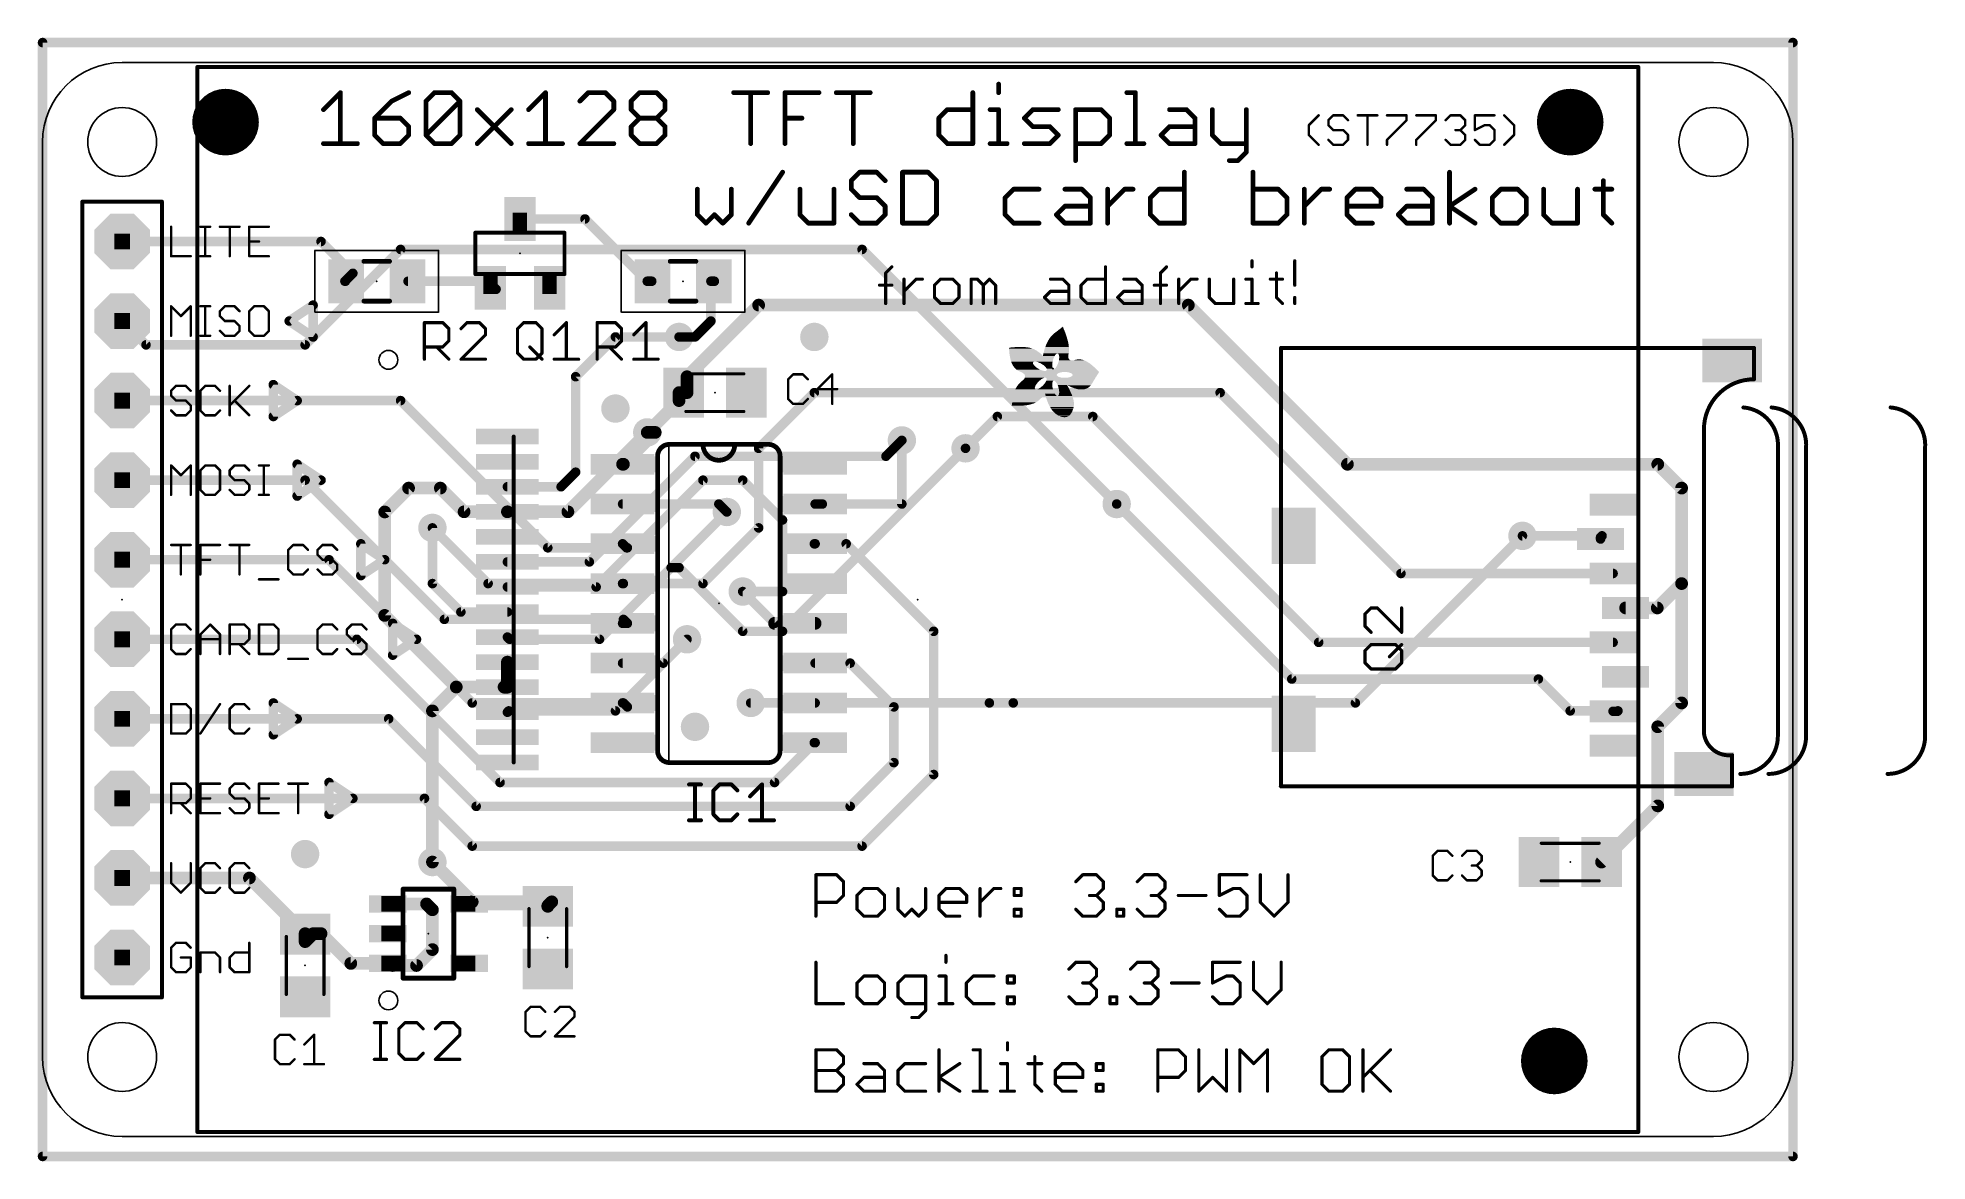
# Model space of a CAD drawing. Extents: x -28.1 to 32.2, y -17.9 to 17.9.
import ezdxf

# ---------------------------------------------------------------- set-up
doc = ezdxf.new("R2010")
doc.units = 0
for name, color, linetype in [('1', 12, 'CONTINUOUS'), ('16', 132, 'CONTINUOUS'), ('17', 110, 'CONTINUOUS'), ('18', 110, 'CONTINUOUS'), ('20', 53, 'CONTINUOUS'), ('21', 253, 'CONTINUOUS'), ('22', 253, 'CONTINUOUS'), ('23', 53, 'CONTINUOUS'), ('24', 53, 'CONTINUOUS'), ('25', 253, 'CONTINUOUS'), ('39', 12, 'CONTINUOUS'), ('41', 12, 'CONTINUOUS'), ('51', 253, 'CONTINUOUS')]:
    doc.layers.add(name, color=color, linetype=linetype)

# ---------------------------------------------------------------- blocks, each defined once
blk = doc.blocks.new('RECT')
blk.add_solid([(-0.5, -0.5), (0.5, -0.5), (-0.5, 0.5), (0.5, 0.5)])
blk = doc.blocks.new('OCTAGONP')
at = {"const_width": 0.5}
blk.add_lwpolyline([(-0.25, -0.1036), (-0.25, 0.1036), (-0.1036, 0.25), (0.1036, 0.25), (0.25, 0.1036), (0.25, -0.1036), (0.1036, -0.25), (-0.1036, -0.25), (-0.25, -0.1036), (-0.25, 0.1036)], dxfattribs=at)
blk = doc.blocks.new('ROUNDP')
at = {"const_width": 0.5}
blk.add_lwpolyline([(0, -0.25, 1), (0, 0.25, 1), (0, -0.25)], format="xyb", dxfattribs=at)
blk = doc.blocks.new('PIE')
at = {"const_width": 0.5}
blk.add_lwpolyline([(0, -0.25, 1), (0, 0.25, 1), (0, -0.25)], format="xyb", dxfattribs=at)
blk = doc.blocks.new('ROUNDV')
at = {"const_width": 0.5}
blk.add_lwpolyline([(0, -0.25, 1), (0, 0.25, 1), (0, -0.25)], format="xyb", dxfattribs=at)

msp = doc.modelspace()

# ---------------------------------------------------------------- linework, layer by layer
at = {"layer": '1'}
for points, const_width in [([(-27.94, -17.78), (-27.94, 17.78)], 0.3048), ([(-27.94, 17.78), (27.94, 17.78)], 0.3048), ([(27.94, 17.78), (27.94, -17.78)], 0.3048), ([(-10.625, 12.149), (-12.7, 12.149)], 0.3048), ([(-10.625, 12.149), (-8.636, 10.16)], 0.3048), ([(-19.05, 11.43), (-25.4, 11.43)], 0.3048), ([(-18.034, 10.414), (-19.05, 11.43)], 0.3048), ([(-18.288, 10.16), (-18.034, 10.414)], 0.3048), ([(-18.272, 10.16), (-18.288, 10.16)], 0.3048), ([(-13.716, 10.16), (-16.272, 10.16)], 0.3048), ([(-13.716, 10.16), (-13.505, 9.949)], 0.3048), ([(-8.636, 10.16), (-8.493, 10.16)], 0.3048), ([(-6.604, 10.16), (-6.493, 10.16)], 0.3048), ([(-6.604, 8.89), (-6.604, 10.16)], 0.3048), ([(-13.505, 9.949), (-13.65, 9.949)], 0.3048), ([(-13.505, 9.949), (-13.462, 9.906)], 0.3048), ([(-7.366, 7.112), (-5.08, 9.398)], 0.4064), ([(-5.08, 9.398), (8.636, 9.398)], 0.4064), ([(8.636, 9.398), (13.716, 4.318)], 0.4064), ([(-7.62, 8.382), (-7.112, 8.382)], 0.3048), ([(-7.112, 8.382), (-6.604, 8.89)], 0.3048), ([(-7.366, 6.604), (-7.366, 7.112)], 0.4064), ([(-7.62, 6.604), (-7.62, 6.35)], 0.4064), ([(-7.477, 6.604), (-7.62, 6.604)], 0.4064), ([(-7.477, 6.604), (-7.366, 6.604)], 0.4064), ([(-3.302, 6.604), (-5.08, 4.826)], 0.3048), ([(-3.302, 6.604), (9.652, 6.604)], 0.3048), ([(9.652, 6.604), (15.425, 0.831)], 0.3048), ([(-16.51, 6.35), (-25.4, 6.35)], 0.3048), ([(-11.811, 1.651), (-16.51, 6.35)], 0.3048), ([(-7.62, 6.35), (-8.636, 5.334)], 0.4064), ([(-8.382, 5.334), (-9.398, 4.318)], 0.4064), ([(-8.636, 5.334), (-8.382, 5.334)], 0.4064), ([(1.524, 4.826), (2.54, 5.842)], 0.3048), ([(2.54, 5.842), (5.588, 5.842)], 0.3048), ([(5.588, 5.842), (12.799, -1.369)], 0.3048), ([(-5.08, 4.826), (-5.08, 2.286)], 0.3048), ([(-0.508, 3.048), (-0.508, 5.08)], 0.3048), ([(-9.398, 4.318), (-9.4234, 4.318)], 0.4064), ([(13.716, 4.318), (23.622, 4.318)], 0.4064), ([(23.622, 4.318), (24.384, 3.556)], 0.4064), ([(-19.558, 3.81), (-25.4, 3.81)], 0.3048), ([(-15.113, -0.635), (-19.558, 3.81)], 0.3048), ([(24.384, 3.556), (24.384, 0.508)], 0.4064), ([(-6.35, 3.048), (-9.4234, 3.048)], 0.3048), ([(-6.096, 2.794), (-6.35, 3.048)], 0.3048), ([(-3.2766, 3.048), (-3.048, 3.048)], 0.3048), ([(-3.2766, 3.048), (-0.508, 3.048)], 0.3048), ([(6.35, 3.048), (11.938, -2.54)], 0.3048), ([(-13.716, 0.508), (-15.494, 2.286)], 0.3048), ([(-5.08, 2.286), (-6.858, 0.508)], 0.3048), ([(-9.4234, 1.778), (-9.2964, 1.651)], 0.3048), ([(-3.2766, 1.778), (-3.302, 1.778)], 0.3048), ([(-2.286, 1.778), (-3.2766, 1.778)], 0.3048), ([(-2.286, 1.778), (0.508, -1.016)], 0.3048), ([(19.304, 2.032), (21.844, 2.032)], 0.3048), ([(21.844, 2.032), (21.797, 1.985)], 0.3048), ([(21.797, 1.985), (21.797, 1.931)], 0.3048), ([(-18.796, 1.27), (-25.4, 1.27)], 0.3048), ([(-14.224, -3.302), (-18.796, 1.27)], 0.3048), ([(-9.2964, 1.651), (-11.811, 1.651)], 0.3048), ([(-9.2964, 1.651), (-9.271, 1.651)], 0.3048), ([(-9.4234, 0.508), (-13.716, 0.508)], 0.3048), ([(-9.4234, 0.508), (-9.398, 0.508)], 0.3048), ([(-6.858, 0.508), (-9.4234, 0.508)], 0.3048), ([(15.425, 0.831), (22.197, 0.831)], 0.3048), ([(24.384, 0.508), (23.607, -0.269)], 0.4064), ([(24.384, 0.508), (24.384, -3.302)], 0.4064), ([(-5.588, 0.254), (-4.572, -0.762)], 0.3048), ([(-9.398, -0.635), (-15.113, -0.635)], 0.3048), ([(-9.271, -0.762), (-9.398, -0.635)], 0.3048), ([(-4.572, -0.762), (-3.2766, -0.762)], 0.4064), ([(23.607, -0.269), (22.597, -0.269)], 0.4064), ([(-17.907, -1.27), (-25.4, -1.27)], 0.3048), ([(-13.335, -5.842), (-17.907, -1.27)], 0.3048), ([(-9.4234, -0.762), (-9.271, -0.762)], 0.3048), ([(-7.366, -1.27), (-8.128, -2.032)], 0.3048), ([(0.508, -1.016), (0.508, -5.588)], 0.3048), ([(12.799, -1.369), (22.197, -1.369)], 0.3048), ([(-8.128, -2.032), (-9.4234, -2.032)], 0.3048), ([(-2.159, -2.032), (-3.2766, -2.032)], 0.3048), ([(-2.159, -2.032), (-0.762, -3.429)], 0.3048), ([(11.938, -2.54), (19.812, -2.54)], 0.3048), ([(19.812, -2.54), (20.828, -3.556)], 0.3048), ([(-9.398, -3.302), (-14.224, -3.302)], 0.3048), ([(-9.4234, -3.302), (-9.398, -3.302)], 0.3048), ([(-9.398, -3.302), (-9.271, -3.429)], 0.3048), ([(-5.334, -3.302), (-3.2766, -3.302)], 0.3048), ([(-0.762, -3.429), (-0.762, -5.207)], 0.3048), ([(20.828, -3.556), (22.352, -3.556)], 0.3048), ([(22.339, -3.569), (22.197, -3.569)], 0.3048), ([(22.352, -3.556), (22.339, -3.569)], 0.3048), ([(24.384, -3.302), (23.622, -4.064)], 0.4064), ([(-16.891, -3.81), (-25.4, -3.81)], 0.3048), ([(-14.097, -6.604), (-16.891, -3.81)], 0.3048), ([(23.622, -4.064), (23.622, -6.588)], 0.4064), ([(-3.302, -4.572), (-4.572, -5.842)], 0.3048), ([(-3.2766, -4.572), (-3.302, -4.572)], 0.3048), ([(-0.762, -5.207), (-2.159, -6.604)], 0.3048), ([(-4.572, -5.842), (-13.335, -5.842)], 0.3048), ([(0.508, -5.588), (-1.778, -7.874)], 0.3048), ([(-15.748, -6.35), (-25.4, -6.35)], 0.3048), ([(-14.224, -7.874), (-15.748, -6.35)], 0.3048), ([(-2.159, -6.604), (-14.097, -6.604)], 0.3048), ([(23.622, -6.588), (21.828, -8.382)], 0.4064), ([(-1.778, -7.874), (-14.224, -7.874)], 0.3048), ([(-15.494, -8.382), (-14.224, -9.652)], 0.4064), ([(-21.336, -8.89), (-25.4, -8.89)], 0.4064), ([(-19.558, -10.668), (-21.336, -8.89)], 0.4064), ([(-15.682, -9.718), (-16.921, -9.718)], 0.4064), ([(-15.494, -9.906), (-15.682, -9.718)], 0.4064), ([(-11.75, -9.718), (-14.321, -9.718)], 0.4064), ([(-14.224, -9.652), (-11.684, -9.652)], 0.4064), ([(-11.75, -9.718), (-11.811, -9.779)], 0.4064), ([(-11.811, -9.779), (-11.811, -9.795)], 0.4064), ([(-11.684, -9.652), (-11.75, -9.718)], 0.4064), ([(-15.494, -9.906), (-15.494, -11.176)], 0.4064), ([(-19.558, -10.684), (-19.558, -10.668)], 0.4064), ([(-19.304, -10.668), (-19.558, -10.922)], 0.4064), ([(-19.558, -10.922), (-19.558, -10.684)], 0.4064), ([(-19.05, -10.668), (-19.304, -10.668)], 0.4064), ([(-18.1, -11.618), (-19.05, -10.668)], 0.4064), ([(-16.921, -11.618), (-18.1, -11.618)], 0.4064), ([(-16.83, -11.618), (-16.921, -11.618)], 0.4064), ([(-16.764, -11.684), (-16.83, -11.618)], 0.4064), ([(-15.494, -11.176), (-16.002, -11.684)], 0.4064), ([(-16.002, -11.684), (-16.764, -11.684)], 0.4064), ([(27.94, -17.78), (-27.94, -17.78)], 0.3048)]:
    msp.add_lwpolyline(points, dxfattribs=dict(at, const_width=const_width))
for points, const_width in [([(-27.8638, 17.78, 1), (-28.0162, 17.78)], 0.1524), ([(-27.94, 17.8562, 1), (-27.94, 17.7038)], 0.1524), ([(28.0162, 17.78, 1), (27.8638, 17.78)], 0.1524), ([(27.94, 17.7038, 1), (27.94, 17.8562)], 0.1524), ([(-12.7, 12.2252, 1), (-12.7, 12.0728)], 0.1524), ([(-10.5711, 12.2029, 1), (-10.6789, 12.0951)], 0.1524), ([(-10.625, 12.0728, 1), (-10.625, 12.2252)], 0.1524), ([(-25.4, 11.5062, 1), (-25.4, 11.3538)], 0.1524), ([(-18.9961, 11.4839, 1), (-19.1039, 11.3761)], 0.1524), ([(-19.05, 11.3538, 1), (-19.05, 11.5062)], 0.1524), ([(-18.288, 10.2362, 1), (-18.288, 10.0838)], 0.1524), ([(-18.3419, 10.2139, 1), (-18.2341, 10.1061)], 0.1524), ([(-18.272, 10.0838, 1), (-18.272, 10.2362)], 0.1524), ([(-17.9801, 10.3601, 1), (-18.0879, 10.4679)], 0.1524), ([(-18.0879, 10.3601, 1), (-17.9801, 10.4679)], 0.1524), ([(-16.272, 10.2362, 1), (-16.272, 10.0838)], 0.1524), ([(-13.6621, 10.2139, 1), (-13.7699, 10.1061)], 0.1524), ([(-13.716, 10.0838, 1), (-13.716, 10.2362)], 0.1524), ([(-8.636, 10.2362, 1), (-8.636, 10.0838)], 0.1524), ([(-8.6899, 10.1061, 1), (-8.5821, 10.2139)], 0.1524), ([(-8.493, 10.0838, 1), (-8.493, 10.2362)], 0.1524), ([(-6.604, 10.2362, 1), (-6.604, 10.0838)], 0.1524), ([(-6.5278, 10.16, 1), (-6.6802, 10.16)], 0.1524), ([(-6.493, 10.0838, 1), (-6.493, 10.2362)], 0.1524), ([(-13.65, 10.0252, 1), (-13.65, 9.8728)], 0.1524), ([(-13.4511, 10.0029, 1), (-13.5589, 9.8951)], 0.1524), ([(-13.5589, 9.8951, 1), (-13.4511, 10.0029)], 0.1524), ([(-13.5159, 9.8521, 1), (-13.4081, 9.9599)], 0.1524), ([(-13.505, 9.8728, 1), (-13.505, 10.0252)], 0.1524), ([(-5.08, 9.4996, 1), (-5.08, 9.2964)], 0.2032), ([(-5.0082, 9.3262, 1), (-5.1518, 9.4698)], 0.2032), ([(8.7078, 9.4698, 1), (8.5642, 9.3262)], 0.2032), ([(8.636, 9.2964, 1), (8.636, 9.4996)], 0.2032), ([(-7.62, 8.4582, 1), (-7.62, 8.3058)], 0.1524), ([(-7.1659, 8.4359, 1), (-7.0581, 8.3281)], 0.1524), ([(-7.112, 8.3058, 1), (-7.112, 8.4582)], 0.1524), ([(-6.6802, 8.89, 1), (-6.5278, 8.89)], 0.1524), ([(-6.5501, 8.8361, 1), (-6.6579, 8.9439)], 0.1524), ([(-7.2644, 7.112, 1), (-7.4676, 7.112)], 0.2032), ([(-7.4378, 7.1838, 1), (-7.2942, 7.0402)], 0.2032), ([(-7.5184, 6.604, 1), (-7.7216, 6.604)], 0.2032), ([(-7.62, 6.7056, 1), (-7.62, 6.5024)], 0.2032), ([(-7.477, 6.7056, 1), (-7.477, 6.5024)], 0.2032), ([(-7.477, 6.5024, 1), (-7.477, 6.7056)], 0.2032), ([(-7.4676, 6.604, 1), (-7.2644, 6.604)], 0.2032), ([(-7.366, 6.5024, 1), (-7.366, 6.7056)], 0.2032), ([(-3.302, 6.6802, 1), (-3.302, 6.5278)], 0.1524), ([(-3.2481, 6.5501, 1), (-3.3559, 6.6579)], 0.1524), ([(9.7059, 6.6579, 1), (9.5981, 6.5501)], 0.1524), ([(9.652, 6.5278, 1), (9.652, 6.6802)], 0.1524), ([(-25.4, 6.4262, 1), (-25.4, 6.2738)], 0.1524), ([(-16.4561, 6.4039, 1), (-16.5639, 6.2961)], 0.1524), ([(-16.51, 6.2738, 1), (-16.51, 6.4262)], 0.1524), ([(-7.7216, 6.35, 1), (-7.5184, 6.35)], 0.2032), ([(-7.5482, 6.2782, 1), (-7.6918, 6.4218)], 0.2032), ([(-8.636, 5.4356, 1), (-8.636, 5.2324)], 0.2032), ([(-8.7078, 5.4058, 1), (-8.5642, 5.2622)], 0.2032), ([(-8.3102, 5.2622, 1), (-8.4538, 5.4058)], 0.2032), ([(-8.382, 5.2324, 1), (-8.382, 5.4356)], 0.2032), ([(2.54, 5.9182, 1), (2.54, 5.7658)], 0.1524), ([(2.5939, 5.7881, 1), (2.4861, 5.8959)], 0.1524), ([(5.6419, 5.8959, 1), (5.5341, 5.7881)], 0.1524), ([(5.588, 5.7658, 1), (5.588, 5.9182)], 0.1524), ([(-5.0038, 4.826, 1), (-5.1562, 4.826)], 0.1524), ([(-5.1339, 4.8799, 1), (-5.0261, 4.7721)], 0.1524), ([(-0.4318, 5.08, 1), (-0.5842, 5.08)], 0.1524), ([(1.4701, 4.8799, 1), (1.5779, 4.7721)], 0.1524), ([(-9.4234, 4.4196, 1), (-9.4234, 4.2164)], 0.2032), ([(-9.4698, 4.3898, 1), (-9.3262, 4.2462)], 0.2032), ([(-9.398, 4.2164, 1), (-9.398, 4.4196)], 0.2032), ([(13.716, 4.4196, 1), (13.716, 4.2164)], 0.2032), ([(13.6442, 4.2462, 1), (13.7878, 4.3898)], 0.2032), ([(23.6938, 4.3898, 1), (23.5502, 4.2462)], 0.2032), ([(23.622, 4.2164, 1), (23.622, 4.4196)], 0.2032), ([(-25.4, 3.8862, 1), (-25.4, 3.7338)], 0.1524), ([(-19.5041, 3.8639, 1), (-19.6119, 3.7561)], 0.1524), ([(-19.558, 3.7338, 1), (-19.558, 3.8862)], 0.1524), ([(24.4856, 3.556, 1), (24.2824, 3.556)], 0.2032), ([(24.3122, 3.4842, 1), (24.4558, 3.6278)], 0.2032), ([(-9.4234, 3.1242, 1), (-9.4234, 2.9718)], 0.1524), ([(-6.2961, 3.1019, 1), (-6.4039, 2.9941)], 0.1524), ([(-6.35, 2.9718, 1), (-6.35, 3.1242)], 0.1524), ([(-3.2766, 3.1242, 1), (-3.2766, 2.9718)], 0.1524), ([(-3.2766, 3.1242, 1), (-3.2766, 2.9718)], 0.1524), ([(-3.048, 2.9718, 1), (-3.048, 3.1242)], 0.1524), ([(-0.5842, 3.048, 1), (-0.4318, 3.048)], 0.1524), ([(-0.508, 2.9718, 1), (-0.508, 3.1242)], 0.1524), ([(6.4039, 3.1019, 1), (6.2961, 2.9941)], 0.1524), ([(-15.4401, 2.3399, 1), (-15.5479, 2.2321)], 0.1524), ([(-6.1499, 2.7401, 1), (-6.0421, 2.8479)], 0.1524), ([(-5.0261, 2.2321, 1), (-5.1339, 2.3399)], 0.1524), ([(-9.3695, 1.8319, 1), (-9.4773, 1.7241)], 0.1524), ([(-5.1562, 2.286, 1), (-5.0038, 2.286)], 0.1524), ([(-3.302, 1.8542, 1), (-3.302, 1.7018)], 0.1524), ([(-3.2766, 1.8542, 1), (-3.2766, 1.7018)], 0.1524), ([(-3.2766, 1.7018, 1), (-3.2766, 1.8542)], 0.1524), ([(-2.2321, 1.8319, 1), (-2.3399, 1.7241)], 0.1524), ([(-2.286, 1.7018, 1), (-2.286, 1.8542)], 0.1524), ([(19.304, 2.1082, 1), (19.304, 1.9558)], 0.1524), ([(21.8732, 1.985, 1), (21.7208, 1.985)], 0.1524), ([(21.7431, 2.0389, 1), (21.8509, 1.9311)], 0.1524), ([(21.7208, 1.931, 1), (21.8732, 1.931)], 0.1524), ([(21.8979, 1.9781, 1), (21.7901, 2.0859)], 0.1524), ([(21.844, 1.9558, 1), (21.844, 2.1082)], 0.1524), ([(-25.4, 1.3462, 1), (-25.4, 1.1938)], 0.1524), ([(-18.7421, 1.3239, 1), (-18.8499, 1.2161)], 0.1524), ([(-18.796, 1.1938, 1), (-18.796, 1.3462)], 0.1524), ([(-11.811, 1.7272, 1), (-11.811, 1.5748)], 0.1524), ([(-11.8649, 1.5971, 1), (-11.7571, 1.7049)], 0.1524), ([(-9.2964, 1.7272, 1), (-9.2964, 1.5748)], 0.1524), ([(-9.3503, 1.5971, 1), (-9.2425, 1.7049)], 0.1524), ([(-9.2964, 1.5748, 1), (-9.2964, 1.7272)], 0.1524), ([(-9.271, 1.5748, 1), (-9.271, 1.7272)], 0.1524), ([(-13.716, 0.5842, 1), (-13.716, 0.4318)], 0.1524), ([(-13.7699, 0.4541, 1), (-13.6621, 0.5619)], 0.1524), ([(-9.4234, 0.5842, 1), (-9.4234, 0.4318)], 0.1524), ([(-9.4234, 0.5842, 1), (-9.4234, 0.4318)], 0.1524), ([(-9.4234, 0.4318, 1), (-9.4234, 0.5842)], 0.1524), ([(-9.398, 0.4318, 1), (-9.398, 0.5842)], 0.1524), ([(-6.9119, 0.5619, 1), (-6.8041, 0.4541)], 0.1524), ([(-6.858, 0.4318, 1), (-6.858, 0.5842)], 0.1524), ([(15.425, 0.9072, 1), (15.425, 0.7548)], 0.1524), ([(15.3711, 0.7771, 1), (15.4789, 0.8849)], 0.1524), ([(22.197, 0.7548, 1), (22.197, 0.9072)], 0.1524), ([(24.4856, 0.508, 1), (24.2824, 0.508)], 0.2032), ([(24.2824, 0.508, 1), (24.4856, 0.508)], 0.2032), ([(24.4558, 0.4362, 1), (24.3122, 0.5798)], 0.2032), ([(-5.5341, 0.3079, 1), (-5.6419, 0.2001)], 0.1524), ([(-15.113, -0.5588, 1), (-15.113, -0.7112)], 0.1524), ([(-15.1669, -0.6889, 1), (-15.0591, -0.5811)], 0.1524), ([(-9.3441, -0.5811, 1), (-9.4519, -0.6889)], 0.1524), ([(-9.398, -0.7112, 1), (-9.398, -0.5588)], 0.1524), ([(-4.572, -0.6604, 1), (-4.572, -0.8636)], 0.2032), ([(-3.2766, -0.8636, 1), (-3.2766, -0.6604)], 0.2032), ([(22.597, -0.1674, 1), (22.597, -0.3706)], 0.2032), ([(23.5352, -0.1972, 1), (23.6788, -0.3408)], 0.2032), ([(23.607, -0.3706, 1), (23.607, -0.1674)], 0.2032), ([(-25.4, -1.1938, 1), (-25.4, -1.3462)], 0.1524), ([(-17.8531, -1.2161, 1), (-17.9609, -1.3239)], 0.1524), ([(-17.907, -1.3462, 1), (-17.907, -1.1938)], 0.1524), ([(-9.4234, -0.6858, 1), (-9.4234, -0.8382)], 0.1524), ([(-9.3249, -0.8159, 1), (-9.2171, -0.7081)], 0.1524), ([(-9.271, -0.8382, 1), (-9.271, -0.6858)], 0.1524), ([(-7.3121, -1.3239, 1), (-7.4199, -1.2161)], 0.1524), ([(-4.6259, -0.8159, 1), (-4.5181, -0.7081)], 0.1524), ([(0.5842, -1.016, 1), (0.4318, -1.016)], 0.1524), ([(0.4541, -1.0699, 1), (0.5619, -0.9621)], 0.1524), ([(12.799, -1.2928, 1), (12.799, -1.4452)], 0.1524), ([(12.7451, -1.4229, 1), (12.8529, -1.3151)], 0.1524), ([(22.197, -1.4452, 1), (22.197, -1.2928)], 0.1524), ([(-9.4234, -1.9558, 1), (-9.4234, -2.1082)], 0.1524), ([(-8.1819, -1.9781, 1), (-8.0741, -2.0859)], 0.1524), ([(-8.128, -2.1082, 1), (-8.128, -1.9558)], 0.1524), ([(-3.2766, -1.9558, 1), (-3.2766, -2.1082)], 0.1524), ([(-2.1051, -1.9781, 1), (-2.2129, -2.0859)], 0.1524), ([(-2.159, -2.1082, 1), (-2.159, -1.9558)], 0.1524), ([(11.938, -2.4638, 1), (11.938, -2.6162)], 0.1524), ([(11.8841, -2.5939, 1), (11.9919, -2.4861)], 0.1524), ([(19.8659, -2.4861, 1), (19.7581, -2.5939)], 0.1524), ([(19.812, -2.6162, 1), (19.812, -2.4638)], 0.1524), ([(-14.224, -3.2258, 1), (-14.224, -3.3782)], 0.1524), ([(-14.2779, -3.3559, 1), (-14.1701, -3.2481)], 0.1524), ([(-9.4234, -3.2258, 1), (-9.4234, -3.3782)], 0.1524), ([(-9.3441, -3.2481, 1), (-9.4519, -3.3559)], 0.1524), ([(-9.398, -3.3782, 1), (-9.398, -3.2258)], 0.1524), ([(-9.398, -3.3782, 1), (-9.398, -3.2258)], 0.1524), ([(-9.3249, -3.4829, 1), (-9.2171, -3.3751)], 0.1524), ([(-5.334, -3.2258, 1), (-5.334, -3.3782)], 0.1524), ([(-3.2766, -3.3782, 1), (-3.2766, -3.2258)], 0.1524), ([(-0.6858, -3.429, 1), (-0.8382, -3.429)], 0.1524), ([(-0.8159, -3.4829, 1), (-0.7081, -3.3751)], 0.1524), ([(20.828, -3.4798, 1), (20.828, -3.6322)], 0.1524), ([(20.7741, -3.6099, 1), (20.8819, -3.5021)], 0.1524), ([(22.197, -3.4928, 1), (22.197, -3.6452)], 0.1524), ([(22.2851, -3.5151, 1), (22.3929, -3.6229)], 0.1524), ([(22.4059, -3.6099, 1), (22.2981, -3.5021)], 0.1524), ([(22.339, -3.6452, 1), (22.339, -3.4928)], 0.1524), ([(22.352, -3.6322, 1), (22.352, -3.4798)], 0.1524), ([(24.2824, -3.302, 1), (24.4856, -3.302)], 0.2032), ([(24.4558, -3.3738, 1), (24.3122, -3.2302)], 0.2032), ([(-25.4, -3.7338, 1), (-25.4, -3.8862)], 0.1524), ([(-16.8371, -3.7561, 1), (-16.9449, -3.8639)], 0.1524), ([(-16.891, -3.8862, 1), (-16.891, -3.7338)], 0.1524), ([(23.7236, -4.064, 1), (23.5204, -4.064)], 0.2032), ([(23.5502, -3.9922, 1), (23.6938, -4.1358)], 0.2032), ([(-3.302, -4.4958, 1), (-3.302, -4.6482)], 0.1524), ([(-3.2481, -4.6259, 1), (-3.3559, -4.5181)], 0.1524), ([(-3.2766, -4.6482, 1), (-3.2766, -4.4958)], 0.1524), ([(-0.8382, -5.207, 1), (-0.6858, -5.207)], 0.1524), ([(-0.7081, -5.2609, 1), (-0.8159, -5.1531)], 0.1524), ([(-13.335, -5.7658, 1), (-13.335, -5.9182)], 0.1524), ([(-13.3889, -5.8959, 1), (-13.2811, -5.7881)], 0.1524), ([(-4.6259, -5.7881, 1), (-4.5181, -5.8959)], 0.1524), ([(-4.572, -5.9182, 1), (-4.572, -5.7658)], 0.1524), ([(0.4318, -5.588, 1), (0.5842, -5.588)], 0.1524), ([(0.5619, -5.6419, 1), (0.4541, -5.5341)], 0.1524), ([(-25.4, -6.2738, 1), (-25.4, -6.4262)], 0.1524), ([(-15.6941, -6.2961, 1), (-15.8019, -6.4039)], 0.1524), ([(-15.748, -6.4262, 1), (-15.748, -6.2738)], 0.1524), ([(-14.097, -6.5278, 1), (-14.097, -6.6802)], 0.1524), ([(-14.1509, -6.6579, 1), (-14.0431, -6.5501)], 0.1524), ([(-2.2129, -6.5501, 1), (-2.1051, -6.6579)], 0.1524), ([(-2.159, -6.6802, 1), (-2.159, -6.5278)], 0.1524), ([(23.5204, -6.588, 1), (23.7236, -6.588)], 0.2032), ([(23.6938, -6.6598, 1), (23.5502, -6.5162)], 0.2032), ([(-14.224, -7.7978, 1), (-14.224, -7.9502)], 0.1524), ([(-14.2779, -7.9279, 1), (-14.1701, -7.8201)], 0.1524), ([(-1.8319, -7.8201, 1), (-1.7241, -7.9279)], 0.1524), ([(-1.778, -7.9502, 1), (-1.778, -7.7978)], 0.1524), ([(-15.4222, -8.3102, 1), (-15.5658, -8.4538)], 0.2032), ([(21.7562, -8.3102, 1), (21.8998, -8.4538)], 0.2032), ([(-25.4, -8.7884, 1), (-25.4, -8.9916)], 0.2032), ([(-21.2642, -8.8182, 1), (-21.4078, -8.9618)], 0.2032), ([(-21.336, -8.9916, 1), (-21.336, -8.7884)], 0.2032), ([(-16.921, -9.6164, 1), (-16.921, -9.8196)], 0.2032), ([(-15.6102, -9.6462, 1), (-15.7538, -9.7898)], 0.2032), ([(-15.682, -9.8196, 1), (-15.682, -9.6164)], 0.2032), ([(-14.321, -9.6164, 1), (-14.321, -9.8196)], 0.2032), ([(-14.224, -9.5504, 1), (-14.224, -9.7536)], 0.2032), ([(-14.2958, -9.7238, 1), (-14.1522, -9.5802)], 0.2032), ([(-11.7094, -9.779, 1), (-11.9126, -9.779)], 0.2032), ([(-11.8828, -9.7072, 1), (-11.7392, -9.8508)], 0.2032), ([(-11.8218, -9.6462, 1), (-11.6782, -9.7898)], 0.2032), ([(-11.6782, -9.7898, 1), (-11.8218, -9.6462)], 0.2032), ([(-11.6122, -9.7238, 1), (-11.7558, -9.5802)], 0.2032), ([(-11.75, -9.8196, 1), (-11.75, -9.6164)], 0.2032), ([(-11.684, -9.7536, 1), (-11.684, -9.5504)], 0.2032), ([(-15.3924, -9.906, 1), (-15.5956, -9.906)], 0.2032), ([(-15.5658, -9.9778, 1), (-15.4222, -9.8342)], 0.2032), ([(-11.9126, -9.795, 1), (-11.7094, -9.795)], 0.2032), ([(-19.4564, -10.668, 1), (-19.6596, -10.668)], 0.2032), ([(-19.4564, -10.684, 1), (-19.6596, -10.684)], 0.2032), ([(-19.6596, -10.684, 1), (-19.4564, -10.684)], 0.2032), ([(-19.6596, -10.922, 1), (-19.4564, -10.922)], 0.2032), ([(-19.6298, -10.8502, 1), (-19.4862, -10.9938)], 0.2032), ([(-19.6298, -10.7398, 1), (-19.4862, -10.5962)], 0.2032), ([(-19.304, -10.5664, 1), (-19.304, -10.7696)], 0.2032), ([(-19.2322, -10.7398, 1), (-19.3758, -10.5962)], 0.2032), ([(-18.9782, -10.5962, 1), (-19.1218, -10.7398)], 0.2032), ([(-19.05, -10.7696, 1), (-19.05, -10.5664)], 0.2032), ([(-18.1, -11.5164, 1), (-18.1, -11.7196)], 0.2032), ([(-18.1718, -11.6898, 1), (-18.0282, -11.5462)], 0.2032), ([(-16.921, -11.5164, 1), (-16.921, -11.7196)], 0.2032), ([(-16.7582, -11.5462, 1), (-16.9018, -11.6898)], 0.2032), ([(-16.921, -11.7196, 1), (-16.921, -11.5164)], 0.2032), ([(-16.83, -11.7196, 1), (-16.83, -11.5164)], 0.2032), ([(-15.5956, -11.176, 1), (-15.3924, -11.176)], 0.2032), ([(-15.4222, -11.2478, 1), (-15.5658, -11.1042)], 0.2032), ([(-16.764, -11.5824, 1), (-16.764, -11.7856)], 0.2032), ([(-16.8358, -11.7558, 1), (-16.6922, -11.6122)], 0.2032), ([(-16.0738, -11.6122, 1), (-15.9302, -11.7558)], 0.2032), ([(-16.002, -11.7856, 1), (-16.002, -11.5824)], 0.2032), ([(-27.94, -17.7038, 1), (-27.94, -17.8562)], 0.1524), ([(-28.0162, -17.78, 1), (-27.8638, -17.78)], 0.1524), ([(27.8638, -17.78, 1), (28.0162, -17.78)], 0.1524), ([(27.94, -17.8562, 1), (27.94, -17.7038)], 0.1524)]:
    msp.add_lwpolyline(points, format="xyb", dxfattribs=dict(at, const_width=const_width))
at = {"layer": '16'}
for points, const_width in [([(-27.94, -17.78), (-27.94, 17.78)], 0.3048), ([(-27.94, 17.78), (27.94, 17.78)], 0.3048), ([(27.94, 17.78), (27.94, -17.78)], 0.3048), ([(-16.51, 11.176), (-19.558, 8.128)], 0.3048), ([(-16.51, 11.176), (-1.778, 11.176)], 0.3048), ([(-1.778, 11.176), (6.35, 3.048)], 0.3048), ([(-24.638, 8.128), (-25.4, 8.89)], 0.3048), ([(-9.652, 8.382), (-10.922, 7.112)], 0.3048), ([(-7.62, 8.382), (-9.652, 8.382)], 0.3048), ([(-19.558, 8.128), (-24.638, 8.128)], 0.3048), ([(-10.922, 7.112), (-10.922, 4.064)], 0.3048), ([(-8.636, 5.334), (-11.17, 2.8)], 0.4064), ([(1.524, 4.826), (-4.318, -1.016)], 0.3048), ([(-0.508, 5.08), (-1.016, 4.572)], 0.3048), ([(-7.112, 4.572), (-10.484, 1.2)], 0.3048), ([(-1.016, 4.572), (-7.112, 4.572)], 0.3048), ([(-16.256, 3.556), (-17.018, 2.794)], 0.4064), ([(-15.24, 3.556), (-16.256, 3.556)], 0.4064), ([(-14.484, 2.8), (-15.24, 3.556)], 0.4064), ([(-11.386, 3.6), (-13.1, 3.6)], 0.3048), ([(-10.922, 4.064), (-11.386, 3.6)], 0.3048), ([(-6.858, 3.81), (-10.268, 0.4)], 0.3048), ([(-5.588, 3.81), (-6.858, 3.81)], 0.3048), ([(-4.318, 2.54), (-5.588, 3.81)], 0.3048), ([(-17.018, 2.794), (-17.018, -0.508)], 0.4064), ([(-15.494, 2.286), (-15.494, 0.508)], 0.3048), ([(-13.1, 2.8), (-14.484, 2.8)], 0.4064), ([(-11.17, 2.8), (-13.1, 2.8)], 0.4064), ([(-7.874, 1.016), (-6.096, 2.794)], 0.3048), ([(-4.318, 2.54), (-4.318, 0.254)], 0.3048), ([(13.97, -3.302), (19.304, 2.032)], 0.3048), ([(-10.484, 1.2), (-13.1, 1.2)], 0.3048), ([(-15.494, 0.508), (-14.586, -0.4)], 0.3048), ([(-7.874, 1.016), (-10.16, -1.27)], 0.3048), ([(-7.62, 1.016), (-7.874, 1.016)], 0.3048), ([(-5.588, -1.016), (-7.62, 1.016)], 0.3048), ([(-10.268, 0.4), (-13.1, 0.4)], 0.3048), ([(-4.318, 0.254), (-5.588, 0.254)], 0.3048), ([(-17.018, -0.508), (-14.732, -2.794)], 0.4064), ([(-14.586, -0.4), (-13.1, -0.4)], 0.3048), ([(-13.03, -1.27), (-13.1, -1.2)], 0.3048), ([(-10.16, -1.27), (-13.03, -1.27)], 0.3048), ([(-7.366, -1.27), (-9.652, -3.556)], 0.3048), ([(-4.318, -1.016), (-5.588, -1.016)], 0.3048), ([(-13.1, -2.686), (-13.1, -2)], 0.4064), ([(-14.732, -2.794), (-15.494, -3.556)], 0.4064), ([(-14.732, -2.794), (-13.208, -2.794)], 0.4064), ([(-13.208, -2.794), (-13.1, -2.686)], 0.4064), ([(-13.208, -2.794), (-13.202, -2.8)], 0.4064), ([(-13.202, -2.8), (-13.1, -2.8)], 0.4064), ([(-15.494, -3.556), (-15.494, -8.382)], 0.4064), ([(-13.056, -3.556), (-13.1, -3.6)], 0.3048), ([(-9.652, -3.556), (-13.056, -3.556)], 0.3048), ([(2.286, -3.302), (-5.334, -3.302)], 0.3048), ([(3.048, -3.302), (2.286, -3.302)], 0.3048), ([(3.048, -3.302), (13.97, -3.302)], 0.3048), ([(27.94, -17.78), (-27.94, -17.78)], 0.3048)]:
    msp.add_lwpolyline(points, dxfattribs=dict(at, const_width=const_width))
for points, const_width in [([(-27.8638, 17.78, 1), (-28.0162, 17.78)], 0.1524), ([(-27.94, 17.8562, 1), (-27.94, 17.7038)], 0.1524), ([(28.0162, 17.78, 1), (27.8638, 17.78)], 0.1524), ([(27.94, 17.7038, 1), (27.94, 17.8562)], 0.1524), ([(-16.51, 11.2522, 1), (-16.51, 11.0998)], 0.1524), ([(-16.4561, 11.1221, 1), (-16.5639, 11.2299)], 0.1524), ([(-1.7241, 11.2299, 1), (-1.8319, 11.1221)], 0.1524), ([(-1.778, 11.0998, 1), (-1.778, 11.2522)], 0.1524), ([(-25.3461, 8.9439, 1), (-25.4539, 8.8361)], 0.1524), ([(-9.652, 8.4582, 1), (-9.652, 8.3058)], 0.1524), ([(-9.5981, 8.3281, 1), (-9.7059, 8.4359)], 0.1524), ([(-7.62, 8.3058, 1), (-7.62, 8.4582)], 0.1524), ([(-24.638, 8.2042, 1), (-24.638, 8.0518)], 0.1524), ([(-24.6919, 8.0741, 1), (-24.5841, 8.1819)], 0.1524), ([(-19.6119, 8.1819, 1), (-19.5041, 8.0741)], 0.1524), ([(-19.558, 8.0518, 1), (-19.558, 8.2042)], 0.1524), ([(-10.8458, 7.112, 1), (-10.9982, 7.112)], 0.1524), ([(-10.9759, 7.1659, 1), (-10.8681, 7.0581)], 0.1524), ([(-8.5642, 5.2622, 1), (-8.7078, 5.4058)], 0.2032), ([(-0.4541, 5.0261, 1), (-0.5619, 5.1339)], 0.1524), ([(1.5779, 4.7721, 1), (1.4701, 4.8799)], 0.1524), ([(-7.112, 4.6482, 1), (-7.112, 4.4958)], 0.1524), ([(-7.0581, 4.5181, 1), (-7.1659, 4.6259)], 0.1524), ([(-1.0699, 4.6259, 1), (-0.9621, 4.5181)], 0.1524), ([(-1.016, 4.4958, 1), (-1.016, 4.6482)], 0.1524), ([(-16.256, 3.6576, 1), (-16.256, 3.4544)], 0.2032), ([(-16.1842, 3.4842, 1), (-16.3278, 3.6278)], 0.2032), ([(-15.1682, 3.6278, 1), (-15.3118, 3.4842)], 0.2032), ([(-15.24, 3.4544, 1), (-15.24, 3.6576)], 0.2032), ([(-13.1, 3.6762, 1), (-13.1, 3.5238)], 0.1524), ([(-11.4399, 3.6539, 1), (-11.3321, 3.5461)], 0.1524), ([(-11.386, 3.5238, 1), (-11.386, 3.6762)], 0.1524), ([(-10.9982, 4.064, 1), (-10.8458, 4.064)], 0.1524), ([(-10.8681, 4.0101, 1), (-10.9759, 4.1179)], 0.1524), ([(-6.858, 3.8862, 1), (-6.858, 3.7338)], 0.1524), ([(-6.8041, 3.7561, 1), (-6.9119, 3.8639)], 0.1524), ([(-5.5341, 3.8639, 1), (-5.6419, 3.7561)], 0.1524), ([(-5.588, 3.7338, 1), (-5.588, 3.8862)], 0.1524), ([(6.2961, 2.9941, 1), (6.4039, 3.1019)], 0.1524), ([(-16.9164, 2.794, 1), (-17.1196, 2.794)], 0.2032), ([(-17.0898, 2.8658, 1), (-16.9462, 2.7222)], 0.2032), ([(-15.4178, 2.286, 1), (-15.5702, 2.286)], 0.1524), ([(-14.484, 2.9016, 1), (-14.484, 2.6984)], 0.2032), ([(-14.5558, 2.7282, 1), (-14.4122, 2.8718)], 0.2032), ([(-13.1, 2.9016, 1), (-13.1, 2.6984)], 0.2032), ([(-13.1, 2.6984, 1), (-13.1, 2.9016)], 0.2032), ([(-11.2418, 2.8718, 1), (-11.0982, 2.7282)], 0.2032), ([(-11.17, 2.6984, 1), (-11.17, 2.9016)], 0.2032), ([(-6.0421, 2.7401, 1), (-6.1499, 2.8479)], 0.1524), ([(-4.2418, 2.54, 1), (-4.3942, 2.54)], 0.1524), ([(-4.3719, 2.4861, 1), (-4.2641, 2.5939)], 0.1524), ([(19.3579, 1.9781, 1), (19.2501, 2.0859)], 0.1524), ([(-13.1, 1.2762, 1), (-13.1, 1.1238)], 0.1524), ([(-10.5379, 1.2539, 1), (-10.4301, 1.1461)], 0.1524), ([(-10.484, 1.1238, 1), (-10.484, 1.2762)], 0.1524), ([(-15.4401, 0.5619, 1), (-15.5479, 0.4541)], 0.1524), ([(-7.874, 1.0922, 1), (-7.874, 0.9398)], 0.1524), ([(-7.9279, 1.0699, 1), (-7.8201, 0.9621)], 0.1524), ([(-7.8201, 0.9621, 1), (-7.9279, 1.0699)], 0.1524), ([(-7.5661, 1.0699, 1), (-7.6739, 0.9621)], 0.1524), ([(-7.62, 0.9398, 1), (-7.62, 1.0922)], 0.1524), ([(-15.5702, 0.508, 1), (-15.4178, 0.508)], 0.1524), ([(-13.1, 0.4762, 1), (-13.1, 0.3238)], 0.1524), ([(-10.3219, 0.4539, 1), (-10.2141, 0.3461)], 0.1524), ([(-10.268, 0.3238, 1), (-10.268, 0.4762)], 0.1524), ([(-5.588, 0.3302, 1), (-5.588, 0.1778)], 0.1524), ([(-4.3942, 0.254, 1), (-4.2418, 0.254)], 0.1524), ([(-4.318, 0.1778, 1), (-4.318, 0.3302)], 0.1524), ([(-17.1196, -0.508, 1), (-16.9164, -0.508)], 0.2032), ([(-16.9462, -0.4362, 1), (-17.0898, -0.5798)], 0.2032), ([(-14.586, -0.3238, 1), (-14.586, -0.4762)], 0.1524), ([(-14.6399, -0.4539, 1), (-14.5321, -0.3461)], 0.1524), ([(-13.1, -0.4762, 1), (-13.1, -0.3238)], 0.1524), ([(-13.0461, -1.1461, 1), (-13.1539, -1.2539)], 0.1524), ([(-13.03, -1.1938, 1), (-13.03, -1.3462)], 0.1524), ([(-13.0839, -1.3239, 1), (-12.9761, -1.2161)], 0.1524), ([(-10.2139, -1.2161, 1), (-10.1061, -1.3239)], 0.1524), ([(-10.16, -1.3462, 1), (-10.16, -1.1938)], 0.1524), ([(-7.3121, -1.3239, 1), (-7.4199, -1.2161)], 0.1524), ([(-5.588, -0.9398, 1), (-5.588, -1.0922)], 0.1524), ([(-5.6419, -1.0699, 1), (-5.5341, -0.9621)], 0.1524), ([(-4.3719, -0.9621, 1), (-4.2641, -1.0699)], 0.1524), ([(-4.318, -1.0922, 1), (-4.318, -0.9398)], 0.1524), ([(-12.9984, -2, 1), (-13.2016, -2)], 0.2032), ([(-14.732, -2.6924, 1), (-14.732, -2.8956)], 0.2032), ([(-14.6602, -2.8658, 1), (-14.8038, -2.7222)], 0.2032), ([(-14.8038, -2.8658, 1), (-14.6602, -2.7222)], 0.2032), ([(-13.1362, -2.7222, 1), (-13.2798, -2.8658)], 0.2032), ([(-13.2798, -2.7222, 1), (-13.1362, -2.8658)], 0.2032), ([(-13.202, -2.6984, 1), (-13.202, -2.9016)], 0.2032), ([(-13.2738, -2.8718, 1), (-13.1302, -2.7282)], 0.2032), ([(-13.208, -2.8956, 1), (-13.208, -2.6924)], 0.2032), ([(-13.2016, -2.686, 1), (-12.9984, -2.686)], 0.2032), ([(-13.0282, -2.7578, 1), (-13.1718, -2.6142)], 0.2032), ([(-13.1, -2.9016, 1), (-13.1, -2.6984)], 0.2032), ([(-15.3924, -3.556, 1), (-15.5956, -3.556)], 0.2032), ([(-15.5658, -3.4842, 1), (-15.4222, -3.6278)], 0.2032), ([(-13.1539, -3.5461, 1), (-13.0461, -3.6539)], 0.1524), ([(-13.056, -3.4798, 1), (-13.056, -3.6322)], 0.1524), ([(-13.0021, -3.6099, 1), (-13.1099, -3.5021)], 0.1524), ([(-9.7059, -3.5021, 1), (-9.5981, -3.6099)], 0.1524), ([(-9.652, -3.6322, 1), (-9.652, -3.4798)], 0.1524), ([(-5.334, -3.2258, 1), (-5.334, -3.3782)], 0.1524), ([(2.286, -3.2258, 1), (2.286, -3.3782)], 0.1524), ([(2.286, -3.3782, 1), (2.286, -3.2258)], 0.1524), ([(3.048, -3.2258, 1), (3.048, -3.3782)], 0.1524), ([(3.048, -3.3782, 1), (3.048, -3.2258)], 0.1524), ([(13.9161, -3.2481, 1), (14.0239, -3.3559)], 0.1524), ([(13.97, -3.3782, 1), (13.97, -3.2258)], 0.1524), ([(-15.5956, -8.382, 1), (-15.3924, -8.382)], 0.2032), ([(-27.94, -17.7038, 1), (-27.94, -17.8562)], 0.1524), ([(-28.0162, -17.78, 1), (-27.8638, -17.78)], 0.1524), ([(27.8638, -17.78, 1), (28.0162, -17.78)], 0.1524), ([(27.94, -17.8562, 1), (27.94, -17.7038)], 0.1524)]:
    msp.add_lwpolyline(points, format="xyb", dxfattribs=dict(at, const_width=const_width))
at = {"layer": '20'}
for p, q in [((25.4, 17.145), (-25.4, 17.145)), ((-27.94, 14.605), (-27.94, -14.605)), ((27.94, -14.605), (27.94, 14.605)), ((-25.4, -17.145), (25.4, -17.145))]:
    msp.add_line(p, q, dxfattribs=at)
for centre, radius in [((-25.4, 14.605), 1.1), ((25.4, 14.605), 1.1), ((-16.9, 7.65), 0.3), ((-16.9, -12.8), 0.3), ((-25.4, -14.605), 1.1), ((25.4, -14.605), 1.1)]:
    msp.add_circle(centre, radius, dxfattribs=at)
for centre, start, end in [((-25.4, 14.605), 90, 180), ((25.4, 14.605), 0, 90), ((-25.4, -14.605), 180, 270), ((25.4, -14.605), 270, 0)]:
    msp.add_arc(centre, 2.54, start, end, dxfattribs=at)
at = {"layer": '21'}
for points, const_width in [([(2.5804, 16.4524), (2.5804, 16.1812)], 0.1524), ([(-18.9738, 15.6389), (-18.4315, 16.1812)], 0.1524), ([(-18.4315, 16.1812), (-18.4315, 14.5542)], 0.1524), ([(-16.7943, 15.91), (-17.3366, 15.3677)], 0.1524), ([(-16.252, 16.1812), (-16.7943, 15.91)], 0.1524), ([(-15.6995, 15.91), (-15.4283, 16.1812)], 0.1524), ([(-15.6995, 14.8254), (-15.6995, 15.91)], 0.1524), ([(-15.6995, 14.8254), (-14.6148, 15.91)], 0.1524), ([(-15.4283, 16.1812), (-14.886, 16.1812)], 0.1524), ([(-14.886, 16.1812), (-14.6148, 15.91)], 0.1524), ([(-14.6148, 15.91), (-14.6148, 14.8254)], 0.1524), ([(-14.0623, 15.6389), (-12.9777, 14.5542)], 0.1524), ([(-14.0623, 14.5542), (-12.9777, 15.6389)], 0.1524), ([(-12.4252, 15.6389), (-11.8828, 16.1812)], 0.1524), ([(-11.8828, 16.1812), (-11.8828, 14.5542)], 0.1524), ([(-10.5169, 16.1812), (-10.788, 15.91)], 0.1524), ([(-10.788, 14.5542), (-9.7034, 15.6389)], 0.1524), ([(-9.9745, 16.1812), (-10.5169, 16.1812)], 0.1524), ([(-9.7034, 15.91), (-9.9745, 16.1812)], 0.1524), ([(-9.7034, 15.6389), (-9.7034, 15.91)], 0.1524), ([(-9.1509, 15.91), (-8.8797, 16.1812)], 0.1524), ([(-9.1509, 15.6389), (-9.1509, 15.91)], 0.1524), ([(-8.8797, 15.3677), (-9.1509, 15.6389)], 0.1524), ([(-8.8797, 16.1812), (-8.3374, 16.1812)], 0.1524), ([(-8.3374, 16.1812), (-8.0662, 15.91)], 0.1524), ([(-8.0662, 15.6389), (-8.3374, 15.3677)], 0.1524), ([(-8.0662, 15.91), (-8.0662, 15.6389)], 0.1524), ([(-5.8765, 16.1812), (-4.7919, 16.1812)], 0.1524), ([(-5.3342, 14.5542), (-5.3342, 16.1812)], 0.1524), ([(-4.2394, 14.5542), (-4.2394, 16.1812)], 0.1524), ([(-4.2394, 16.1812), (-3.1547, 16.1812)], 0.1524), ([(-2.6022, 16.1812), (-1.5176, 16.1812)], 0.1524), ([(-2.0599, 14.5542), (-2.0599, 16.1812)], 0.1524), ([(0.6721, 15.3677), (0.9432, 15.6389)], 0.1524), ([(0.9432, 15.6389), (1.7567, 15.6389)], 0.1524), ([(1.7567, 16.1812), (1.7567, 14.5542)], 0.1524), ([(2.3092, 15.6389), (2.5804, 15.6389)], 0.1524), ([(2.5804, 15.6389), (2.5804, 14.5542)], 0.1524), ([(3.4007, 15.3677), (3.6718, 15.6389)], 0.1524), ([(3.6718, 15.6389), (4.4853, 15.6389)], 0.1524), ([(5.0378, 14.0119), (5.0378, 15.6389)], 0.1524), ([(5.0378, 15.6389), (5.8513, 15.6389)], 0.1524), ([(5.8513, 15.6389), (6.1225, 15.3677)], 0.1524), ([(6.675, 16.1812), (6.9461, 16.1812)], 0.1524), ([(6.9461, 16.1812), (6.9461, 14.5542)], 0.1524), ([(8.0376, 15.6389), (8.5799, 15.6389)], 0.1524), ([(8.5799, 15.6389), (8.8511, 15.3677)], 0.1524), ([(9.4036, 15.6389), (9.4036, 14.8254)], 0.1524), ([(10.4882, 15.6389), (10.4882, 14.283)], 0.1524), ([(-17.3366, 15.3677), (-17.3366, 14.8254)], 0.1524), ([(-16.5232, 15.3677), (-17.3366, 15.3677)], 0.1524), ([(-16.252, 15.0965), (-16.5232, 15.3677)], 0.1524), ([(-16.252, 14.8254), (-16.252, 15.0965)], 0.1524), ([(-9.1509, 15.0965), (-8.8797, 15.3677)], 0.1524), ([(-9.1509, 14.8254), (-9.1509, 15.0965)], 0.1524), ([(-8.8797, 15.3677), (-8.3374, 15.3677)], 0.1524), ([(-8.3374, 15.3677), (-8.0662, 15.0965)], 0.1524), ([(-8.0662, 15.0965), (-8.0662, 14.8254)], 0.1524), ([(-4.2394, 15.3677), (-3.6971, 15.3677)], 0.1524), ([(0.6721, 14.8254), (0.6721, 15.3677)], 0.1524), ([(3.6718, 15.0965), (3.4007, 15.3677)], 0.1524), ([(4.2142, 15.0965), (3.6718, 15.0965)], 0.1524), ([(4.4853, 14.8254), (4.2142, 15.0965)], 0.1524), ([(6.1225, 15.3677), (6.1225, 14.8254)], 0.1524), ([(7.7664, 14.8254), (8.0376, 15.0965)], 0.1524), ([(8.0376, 15.0965), (8.8511, 15.0965)], 0.1524), ([(8.8511, 15.3677), (8.8511, 14.5542)], 0.1524), ([(12.4841, 15.1432), (12.7976, 15.4567)], 0.0762), ([(12.4841, 14.8296), (12.4841, 15.1432)], 0.0762), ([(13.2645, 15.4567), (13.1078, 15.2999)], 0.0762), ([(13.1078, 15.2999), (13.1078, 15.1432)], 0.0762), ([(13.1078, 15.1432), (13.2645, 14.9864)], 0.0762), ([(13.5781, 15.4567), (13.2645, 15.4567)], 0.0762), ([(13.7348, 15.2999), (13.5781, 15.4567)], 0.0762), ([(14.0433, 15.4567), (14.6704, 15.4567)], 0.0762), ([(14.3568, 14.5161), (14.3568, 15.4567)], 0.0762), ([(14.9788, 15.4567), (15.6059, 15.4567)], 0.0762), ([(15.6059, 15.2999), (14.9788, 14.6729)], 0.0762), ([(15.6059, 15.4567), (15.6059, 15.2999)], 0.0762), ([(15.9143, 15.4567), (16.5414, 15.4567)], 0.0762), ([(16.5414, 15.2999), (15.9143, 14.6729)], 0.0762), ([(16.5414, 15.4567), (16.5414, 15.2999)], 0.0762), ([(16.8499, 15.2999), (17.0066, 15.4567)], 0.0762), ([(17.0066, 15.4567), (17.3202, 15.4567)], 0.0762), ([(17.3202, 15.4567), (17.4769, 15.2999)], 0.0762), ([(17.4769, 15.1432), (17.3202, 14.9864)], 0.0762), ([(17.4769, 15.2999), (17.4769, 15.1432)], 0.0762), ([(18.4124, 15.4567), (17.7854, 15.4567)], 0.0762), ([(17.7854, 15.4567), (17.7854, 14.9864)], 0.0762), ([(17.7854, 14.9864), (18.0989, 15.1432)], 0.0762), ([(18.0989, 15.1432), (18.2557, 15.1432)], 0.0762), ([(18.2557, 15.1432), (18.4124, 14.9864)], 0.0762), ([(19.0344, 15.1432), (18.7209, 15.4567)], 0.0762), ([(19.0344, 14.8296), (19.0344, 15.1432)], 0.0762), ([(-18.9738, 14.5542), (-17.8891, 14.5542)], 0.1524), ([(-17.3366, 14.8254), (-17.0655, 14.5542)], 0.1524), ([(-17.0655, 14.5542), (-16.5232, 14.5542)], 0.1524), ([(-16.5232, 14.5542), (-16.252, 14.8254)], 0.1524), ([(-15.4283, 14.5542), (-15.6995, 14.8254)], 0.1524), ([(-14.886, 14.5542), (-15.4283, 14.5542)], 0.1524), ([(-14.6148, 14.8254), (-14.886, 14.5542)], 0.1524), ([(-12.4252, 14.5542), (-11.3405, 14.5542)], 0.1524), ([(-9.7034, 14.5542), (-10.788, 14.5542)], 0.1524), ([(-8.8797, 14.5542), (-9.1509, 14.8254)], 0.1524), ([(-8.3374, 14.5542), (-8.8797, 14.5542)], 0.1524), ([(-8.0662, 14.8254), (-8.3374, 14.5542)], 0.1524), ([(0.9432, 14.5542), (0.6721, 14.8254)], 0.1524), ([(1.7567, 14.5542), (0.9432, 14.5542)], 0.1524), ([(2.3092, 14.5542), (2.8516, 14.5542)], 0.1524), ([(3.4007, 14.5542), (4.2142, 14.5542)], 0.1524), ([(4.2142, 14.5542), (4.4853, 14.8254)], 0.1524), ([(5.8513, 14.5542), (5.0378, 14.5542)], 0.1524), ([(6.1225, 14.8254), (5.8513, 14.5542)], 0.1524), ([(6.675, 14.5542), (7.2173, 14.5542)], 0.1524), ([(8.0376, 14.5542), (7.7664, 14.8254)], 0.1524), ([(8.8511, 14.5542), (8.0376, 14.5542)], 0.1524), ([(9.4036, 14.8254), (9.6747, 14.5542)], 0.1524), ([(9.6747, 14.5542), (10.4882, 14.5542)], 0.1524), ([(12.7976, 14.5161), (12.4841, 14.8296)], 0.0762), ([(13.2645, 14.5161), (13.1078, 14.6729)], 0.0762), ([(13.2645, 14.9864), (13.5781, 14.9864)], 0.0762), ([(13.5781, 14.5161), (13.2645, 14.5161)], 0.0762), ([(13.5781, 14.9864), (13.7348, 14.8296)], 0.0762), ([(13.7348, 14.6729), (13.5781, 14.5161)], 0.0762), ([(13.7348, 14.8296), (13.7348, 14.6729)], 0.0762), ([(14.9788, 14.6729), (14.9788, 14.5161)], 0.0762), ([(15.9143, 14.6729), (15.9143, 14.5161)], 0.0762), ([(17.0066, 14.5161), (16.8499, 14.6729)], 0.0762), ([(17.3202, 14.5161), (17.0066, 14.5161)], 0.0762), ([(17.3202, 14.9864), (17.1634, 14.9864)], 0.0762), ([(17.3202, 14.9864), (17.4769, 14.8296)], 0.0762), ([(17.4769, 14.6729), (17.3202, 14.5161)], 0.0762), ([(17.4769, 14.8296), (17.4769, 14.6729)], 0.0762), ([(17.9421, 14.5161), (17.7854, 14.6729)], 0.0762), ([(18.2557, 14.5161), (17.9421, 14.5161)], 0.0762), ([(18.4124, 14.6729), (18.2557, 14.5161)], 0.0762), ([(18.4124, 14.9864), (18.4124, 14.6729)], 0.0762), ([(18.7209, 14.5161), (19.0344, 14.8296)], 0.0762), ([(10.2171, 14.0119), (9.9459, 14.0119)], 0.1524), ([(10.4882, 14.283), (10.2171, 14.0119)], 0.1524), ([(-5.3986, 12.0142), (-4.314, 13.6412)], 0.1524), ([(-1.8532, 13.6412), (-2.1243, 13.37)], 0.1524), ([(-2.1243, 13.37), (-2.1243, 13.0989)], 0.1524), ([(-1.3108, 13.6412), (-1.8532, 13.6412)], 0.1524), ([(-1.0397, 13.37), (-1.3108, 13.6412)], 0.1524), ([(-0.4872, 13.6412), (-0.4872, 12.0142)], 0.1524), ([(0.3263, 13.6412), (-0.4872, 13.6412)], 0.1524), ([(0.5975, 13.37), (0.3263, 13.6412)], 0.1524), ([(0.5975, 12.2854), (0.5975, 13.37)], 0.1524), ([(8.5104, 13.6412), (8.5104, 12.0142)], 0.1524), ([(10.7001, 13.6412), (10.7001, 12.0142)], 0.1524), ([(16.9758, 12.0142), (16.9758, 13.6412)], 0.1524), ([(21.8856, 13.37), (21.8856, 12.2854)], 0.1524), ([(-26.67, -12.7), (-26.67, 12.7)], 0.127), ([(-26.67, 12.7), (-24.13, 12.7)], 0.127), ([(-24.13, 12.7), (-24.13, -12.7)], 0.127), ([(-7.0358, 13.0989), (-7.0358, 12.2854)], 0.1524), ([(-5.9511, 12.2854), (-5.9511, 13.0989)], 0.1524), ([(-3.7615, 13.0989), (-3.7615, 12.2854)], 0.1524), ([(-2.6768, 12.0142), (-2.6768, 13.0989)], 0.1524), ([(-2.1243, 13.0989), (-1.8532, 12.8277)], 0.1524), ([(-1.8532, 12.8277), (-1.3108, 12.8277)], 0.1524), ([(-1.3108, 12.8277), (-1.0397, 12.5565)], 0.1524), ([(3.0583, 13.0989), (2.7871, 12.8277)], 0.1524), ([(2.7871, 12.8277), (2.7871, 12.2854)], 0.1524), ([(3.8718, 13.0989), (3.0583, 13.0989)], 0.1524), ([(4.6955, 13.0989), (5.2378, 13.0989)], 0.1524), ([(5.2378, 13.0989), (5.509, 12.8277)], 0.1524), ([(5.509, 12.8277), (5.509, 12.0142)], 0.1524), ([(6.0615, 12.0142), (6.0615, 13.0989)], 0.1524), ([(6.0615, 12.5565), (6.6038, 13.0989)], 0.1524), ([(6.6038, 13.0989), (6.8749, 13.0989)], 0.1524), ([(7.4257, 12.8277), (7.6969, 13.0989)], 0.1524), ([(7.4257, 12.2854), (7.4257, 12.8277)], 0.1524), ([(7.6969, 13.0989), (8.5104, 13.0989)], 0.1524), ([(11.5136, 13.0989), (10.7001, 13.0989)], 0.1524), ([(11.7847, 12.8277), (11.5136, 13.0989)], 0.1524), ([(11.7847, 12.2854), (11.7847, 12.8277)], 0.1524), ([(12.3372, 12.0142), (12.3372, 13.0989)], 0.1524), ([(12.3372, 12.5565), (12.8795, 13.0989)], 0.1524), ([(12.8795, 13.0989), (13.1507, 13.0989)], 0.1524), ([(13.7015, 12.8277), (13.9727, 13.0989)], 0.1524), ([(13.7015, 12.2854), (13.7015, 12.8277)], 0.1524), ([(13.9727, 13.0989), (14.515, 13.0989)], 0.1524), ([(14.515, 13.0989), (14.7862, 12.8277)], 0.1524), ([(14.7862, 12.8277), (14.7862, 12.5565)], 0.1524), ([(15.6098, 13.0989), (16.1522, 13.0989)], 0.1524), ([(16.1522, 13.0989), (16.4233, 12.8277)], 0.1524), ([(16.4233, 12.8277), (16.4233, 12.0142)], 0.1524), ([(16.9758, 12.5565), (17.7893, 13.0989)], 0.1524), ([(18.6113, 13.0989), (18.3401, 12.8277)], 0.1524), ([(18.3401, 12.8277), (18.3401, 12.2854)], 0.1524), ([(19.1536, 13.0989), (18.6113, 13.0989)], 0.1524), ([(19.4248, 12.8277), (19.1536, 13.0989)], 0.1524), ([(19.4248, 12.2854), (19.4248, 12.8277)], 0.1524), ([(19.9773, 13.0989), (19.9773, 12.2854)], 0.1524), ([(21.0619, 12.0142), (21.0619, 13.0989)], 0.1524), ([(21.6144, 13.0989), (22.1568, 13.0989)], 0.1524), ([(-7.0358, 12.2854), (-6.7646, 12.0142)], 0.1524), ([(-6.7646, 12.0142), (-6.4935, 12.2854)], 0.1524), ([(-6.4935, 12.2854), (-6.2223, 12.0142)], 0.1524), ([(-6.2223, 12.0142), (-5.9511, 12.2854)], 0.1524), ([(-3.7615, 12.2854), (-3.4903, 12.0142)], 0.1524), ([(-3.4903, 12.0142), (-2.6768, 12.0142)], 0.1524), ([(-1.8532, 12.0142), (-2.1243, 12.2854)], 0.1524), ([(-1.3108, 12.0142), (-1.8532, 12.0142)], 0.1524), ([(-1.0397, 12.2854), (-1.3108, 12.0142)], 0.1524), ([(-1.0397, 12.5565), (-1.0397, 12.2854)], 0.1524), ([(-0.4872, 12.0142), (0.3263, 12.0142)], 0.1524), ([(0.3263, 12.0142), (0.5975, 12.2854)], 0.1524), ([(2.7871, 12.2854), (3.0583, 12.0142)], 0.1524), ([(3.0583, 12.0142), (3.8718, 12.0142)], 0.1524), ([(4.4243, 12.2854), (4.6955, 12.5565)], 0.1524), ([(4.6955, 12.0142), (4.4243, 12.2854)], 0.1524), ([(4.6955, 12.5565), (5.509, 12.5565)], 0.1524), ([(5.509, 12.0142), (4.6955, 12.0142)], 0.1524), ([(7.6969, 12.0142), (7.4257, 12.2854)], 0.1524), ([(8.5104, 12.0142), (7.6969, 12.0142)], 0.1524), ([(10.7001, 12.0142), (11.5136, 12.0142)], 0.1524), ([(11.5136, 12.0142), (11.7847, 12.2854)], 0.1524), ([(14.7862, 12.5565), (13.7015, 12.5565)], 0.1524), ([(13.9727, 12.0142), (13.7015, 12.2854)], 0.1524), ([(14.515, 12.0142), (13.9727, 12.0142)], 0.1524), ([(15.3387, 12.2854), (15.6098, 12.5565)], 0.1524), ([(15.6098, 12.0142), (15.3387, 12.2854)], 0.1524), ([(15.6098, 12.5565), (16.4233, 12.5565)], 0.1524), ([(16.4233, 12.0142), (15.6098, 12.0142)], 0.1524), ([(17.7893, 12.0142), (16.9758, 12.5565)], 0.1524), ([(18.3401, 12.2854), (18.6113, 12.0142)], 0.1524), ([(18.6113, 12.0142), (19.1536, 12.0142)], 0.1524), ([(19.1536, 12.0142), (19.4248, 12.2854)], 0.1524), ([(19.9773, 12.2854), (20.2484, 12.0142)], 0.1524), ([(20.2484, 12.0142), (21.0619, 12.0142)], 0.1524), ([(21.8856, 12.2854), (22.1568, 12.0142)], 0.1524), ([(-23.8379, 11.9007), (-23.8379, 10.9601)], 0.0762), ([(-22.9024, 11.9007), (-22.5888, 11.9007)], 0.0762), ([(-22.7456, 10.9601), (-22.7456, 11.9007)], 0.0762), ([(-22.2787, 11.9007), (-21.6516, 11.9007)], 0.0762), ([(-21.9652, 10.9601), (-21.9652, 11.9007)], 0.0762), ([(-20.7161, 11.9007), (-21.3432, 11.9007)], 0.0762), ([(-21.3432, 11.9007), (-21.3432, 10.9601)], 0.0762), ([(-21.3432, 11.4304), (-21.0297, 11.4304)], 0.0762), ([(-23.8379, 10.9601), (-23.2108, 10.9601)], 0.0762), ([(-22.9024, 10.9601), (-22.5888, 10.9601)], 0.0762), ([(-21.3432, 10.9601), (-20.7161, 10.9601)], 0.0762), ([(10.6697, 10.8131), (10.6697, 10.6182)], 0.1016), ([(12.034, 10.8131), (12.034, 10.0335)], 0.1016), ([(-1.0243, 10.4233), (-0.8294, 10.6182)], 0.1016), ([(-1.0243, 9.4488), (-1.0243, 10.4233)], 0.1016), ([(-0.4396, 9.4488), (-0.4396, 10.2284)], 0.1016), ([(-0.4396, 9.8386), (-0.0498, 10.2284)], 0.1016), ([(-0.0498, 10.2284), (0.1451, 10.2284)], 0.1016), ([(0.7298, 10.2284), (0.5349, 10.0335)], 0.1016), ([(1.1196, 10.2284), (0.7298, 10.2284)], 0.1016), ([(1.3145, 10.0335), (1.1196, 10.2284)], 0.1016), ([(1.7043, 9.4488), (1.7043, 10.2284)], 0.1016), ([(1.7043, 10.2284), (1.8992, 10.2284)], 0.1016), ([(1.8992, 10.2284), (2.0941, 10.0335)], 0.1016), ([(2.0941, 10.0335), (2.289, 10.2284)], 0.1016), ([(2.289, 10.2284), (2.4839, 10.0335)], 0.1016), ([(4.238, 10.2284), (4.6278, 10.2284)], 0.1016), ([(4.6278, 10.2284), (4.8227, 10.0335)], 0.1016), ([(5.2125, 10.0335), (5.4074, 10.2284)], 0.1016), ([(5.4074, 10.2284), (5.9921, 10.2284)], 0.1016), ([(5.9921, 10.6182), (5.9921, 9.4488)], 0.1016), ([(6.5768, 10.2284), (6.9666, 10.2284)], 0.1016), ([(6.9666, 10.2284), (7.1615, 10.0335)], 0.1016), ([(7.7462, 10.4233), (7.9411, 10.6182)], 0.1016), ([(7.7462, 9.4488), (7.7462, 10.4233)], 0.1016), ([(8.3309, 9.4488), (8.3309, 10.2284)], 0.1016), ([(8.3309, 9.8386), (8.7207, 10.2284)], 0.1016), ([(8.7207, 10.2284), (8.9156, 10.2284)], 0.1016), ([(9.3054, 10.2284), (9.3054, 9.6437)], 0.1016), ([(10.085, 9.4488), (10.085, 10.2284)], 0.1016), ([(10.4748, 10.2284), (10.6697, 10.2284)], 0.1016), ([(10.6697, 10.2284), (10.6697, 9.4488)], 0.1016), ([(11.2544, 10.2284), (11.6442, 10.2284)], 0.1016), ([(11.4493, 10.4233), (11.4493, 9.6437)], 0.1016), ([(-1.2192, 10.0335), (-0.8294, 10.0335)], 0.1016), ([(0.5349, 10.0335), (0.5349, 9.6437)], 0.1016), ([(0.5349, 9.6437), (0.7298, 9.4488)], 0.1016), ([(1.1196, 9.4488), (1.3145, 9.6437)], 0.1016), ([(1.3145, 9.6437), (1.3145, 10.0335)], 0.1016), ([(2.0941, 10.0335), (2.0941, 9.4488)], 0.1016), ([(2.4839, 10.0335), (2.4839, 9.4488)], 0.1016), ([(4.0431, 9.6437), (4.238, 9.8386)], 0.1016), ([(4.238, 9.4488), (4.0431, 9.6437)], 0.1016), ([(4.238, 9.8386), (4.8227, 9.8386)], 0.1016), ([(4.8227, 10.0335), (4.8227, 9.4488)], 0.1016), ([(5.2125, 9.6437), (5.2125, 10.0335)], 0.1016), ([(5.4074, 9.4488), (5.2125, 9.6437)], 0.1016), ([(6.3819, 9.6437), (6.5768, 9.8386)], 0.1016), ([(6.5768, 9.4488), (6.3819, 9.6437)], 0.1016), ([(6.5768, 9.8386), (7.1615, 9.8386)], 0.1016), ([(7.1615, 10.0335), (7.1615, 9.4488)], 0.1016), ([(7.5513, 10.0335), (7.9411, 10.0335)], 0.1016), ([(9.3054, 9.6437), (9.5003, 9.4488)], 0.1016), ([(11.4493, 9.6437), (11.6442, 9.4488)], 0.1016), ([(12.034, 9.6437), (12.034, 9.4488)], 0.1016), ([(-23.8379, 8.4201), (-23.8379, 9.3607)], 0.0762), ([(-23.8379, 9.3607), (-23.5244, 9.0472)], 0.0762), ([(-23.5244, 9.0472), (-23.2108, 9.3607)], 0.0762), ([(-23.2108, 9.3607), (-23.2108, 8.4201)], 0.0762), ([(-22.9024, 9.3607), (-22.5888, 9.3607)], 0.0762), ([(-22.7456, 8.4201), (-22.7456, 9.3607)], 0.0762), ([(-22.1219, 9.3607), (-22.2787, 9.2039)], 0.0762), ([(-22.2787, 9.2039), (-22.2787, 9.0472)], 0.0762), ([(-22.2787, 9.0472), (-22.1219, 8.8904)], 0.0762), ([(-21.8084, 9.3607), (-22.1219, 9.3607)], 0.0762), ([(-21.6516, 9.2039), (-21.8084, 9.3607)], 0.0762), ([(-21.1864, 9.3607), (-21.3432, 9.2039)], 0.0762), ([(-21.3432, 9.2039), (-21.3432, 8.5769)], 0.0762), ([(-20.8729, 9.3607), (-21.1864, 9.3607)], 0.0762), ([(-20.7161, 9.2039), (-20.8729, 9.3607)], 0.0762), ([(-20.7161, 8.5769), (-20.7161, 9.2039)], 0.0762), ([(-20.066, 8.89), (-19.304, 9.398)], 0.3048), ([(-19.304, 9.398), (-19.304, 8.382)], 0.3048), ([(0.7298, 9.4488), (1.1196, 9.4488)], 0.1016), ([(4.8227, 9.4488), (4.238, 9.4488)], 0.1016), ([(5.9921, 9.4488), (5.4074, 9.4488)], 0.1016), ([(7.1615, 9.4488), (6.5768, 9.4488)], 0.1016), ([(9.5003, 9.4488), (10.085, 9.4488)], 0.1016), ([(10.4748, 9.4488), (10.8646, 9.4488)], 0.1016), ([(-22.9024, 8.4201), (-22.5888, 8.4201)], 0.0762), ([(-22.1219, 8.4201), (-22.2787, 8.5769)], 0.0762), ([(-22.1219, 8.8904), (-21.8084, 8.8904)], 0.0762), ([(-21.8084, 8.4201), (-22.1219, 8.4201)], 0.0762), ([(-21.8084, 8.8904), (-21.6516, 8.7336)], 0.0762), ([(-21.6516, 8.5769), (-21.8084, 8.4201)], 0.0762), ([(-21.6516, 8.7336), (-21.6516, 8.5769)], 0.0762), ([(-21.3432, 8.5769), (-21.1864, 8.4201)], 0.0762), ([(-21.1864, 8.4201), (-20.8729, 8.4201)], 0.0762), ([(-20.8729, 8.4201), (-20.7161, 8.5769)], 0.0762), ([(-19.304, 8.382), (-20.066, 8.89)], 0.3048), ([(26.697, 8.031), (11.597, 8.031)], 0.127), ([(11.597, 8.031), (11.597, -5.969)], 0.127), ([(26.697, 7.031), (26.697, 8.031)], 0.127), ([(-23.6811, 6.8207), (-23.8379, 6.6639)], 0.0762), ([(-23.8379, 6.6639), (-23.8379, 6.5072)], 0.0762), ([(-23.3676, 6.8207), (-23.6811, 6.8207)], 0.0762), ([(-23.2108, 6.6639), (-23.3676, 6.8207)], 0.0762), ([(-22.7456, 6.8207), (-22.9024, 6.6639)], 0.0762), ([(-22.9024, 6.6639), (-22.9024, 6.0369)], 0.0762), ([(-22.4321, 6.8207), (-22.7456, 6.8207)], 0.0762), ([(-22.2753, 6.6639), (-22.4321, 6.8207)], 0.0762), ([(-21.9669, 6.8207), (-21.9669, 5.8801)], 0.0762), ([(-21.9669, 6.1936), (-21.3398, 6.8207)], 0.0762), ([(-20.574, 6.858), (-19.812, 6.35)], 0.3048), ([(-20.574, 5.842), (-20.574, 6.858)], 0.3048), ([(-23.8379, 6.5072), (-23.6811, 6.3504)], 0.0762), ([(-23.6811, 5.8801), (-23.8379, 6.0369)], 0.0762), ([(-23.6811, 6.3504), (-23.3676, 6.3504)], 0.0762), ([(-23.3676, 6.3504), (-23.2108, 6.1936)], 0.0762), ([(-23.2108, 6.0369), (-23.3676, 5.8801)], 0.0762), ([(-23.2108, 6.1936), (-23.2108, 6.0369)], 0.0762), ([(-22.9024, 6.0369), (-22.7456, 5.8801)], 0.0762), ([(-22.4321, 5.8801), (-22.2753, 6.0369)], 0.0762), ([(-21.8101, 6.3504), (-21.3398, 5.8801)], 0.0762), ([(-19.812, 6.35), (-20.574, 5.842)], 0.3048), ([(-23.3676, 5.8801), (-23.6811, 5.8801)], 0.0762), ([(-22.7456, 5.8801), (-22.4321, 5.8801)], 0.0762), ([(25.097, -4.269), (25.097, 5.431)], 0.127), ([(-6.858, 4.953), (-7.9248, 4.953)], 0.1524), ([(-7.9502, 4.953), (-7.9502, -5.207)], 0.0508), ([(-5.842, 4.953), (-6.858, 4.953)], 0.1524), ([(-4.7752, 4.953), (-5.842, 4.953)], 0.1524), ([(27.457, -4.369), (27.457, 4.831)], 0.127), ([(28.357, -4.369), (28.357, 4.831)], 0.127), ([(32.157, -4.369), (32.157, 4.831)], 0.127), ([(-23.8379, 3.3401), (-23.8379, 4.2807)], 0.0762), ([(-23.8379, 4.2807), (-23.5244, 3.9672)], 0.0762), ([(-23.5244, 3.9672), (-23.2108, 4.2807)], 0.0762), ([(-23.2108, 4.2807), (-23.2108, 3.3401)], 0.0762), ([(-22.7456, 4.2807), (-22.9024, 4.1239)], 0.0762), ([(-22.4321, 4.2807), (-22.7456, 4.2807)], 0.0762), ([(-22.2753, 4.1239), (-22.4321, 4.2807)], 0.0762), ([(-21.8101, 4.2807), (-21.9669, 4.1239)], 0.0762), ([(-21.4966, 4.2807), (-21.8101, 4.2807)], 0.0762), ([(-21.3398, 4.1239), (-21.4966, 4.2807)], 0.0762), ([(-21.0313, 4.2807), (-20.7178, 4.2807)], 0.0762), ([(-20.8746, 3.3401), (-20.8746, 4.2807)], 0.0762), ([(-19.812, 4.318), (-19.812, 3.302)], 0.3048), ([(-19.05, 3.81), (-19.812, 4.318)], 0.3048), ([(-8.3058, 4.572), (-8.3058, -4.826)], 0.1524), ([(-4.3942, -4.826), (-4.3942, 4.572)], 0.1524), ([(-22.9024, 4.1239), (-22.9024, 3.4969)], 0.0762), ([(-22.2753, 3.4969), (-22.2753, 4.1239)], 0.0762), ([(-21.9669, 4.1239), (-21.9669, 3.9672)], 0.0762), ([(-21.9669, 3.9672), (-21.8101, 3.8104)], 0.0762), ([(-21.8101, 3.8104), (-21.4966, 3.8104)], 0.0762), ([(-21.4966, 3.8104), (-21.3398, 3.6536)], 0.0762), ([(-21.3398, 3.6536), (-21.3398, 3.4969)], 0.0762), ([(-19.812, 3.302), (-19.05, 3.81)], 0.3048), ([(-22.9024, 3.4969), (-22.7456, 3.3401)], 0.0762), ([(-22.7456, 3.3401), (-22.4321, 3.3401)], 0.0762), ([(-22.4321, 3.3401), (-22.2753, 3.4969)], 0.0762), ([(-21.8101, 3.3401), (-21.9669, 3.4969)], 0.0762), ([(-21.4966, 3.3401), (-21.8101, 3.3401)], 0.0762), ([(-21.3398, 3.4969), (-21.4966, 3.3401)], 0.0762), ([(-21.0313, 3.3401), (-20.7178, 3.3401)], 0.0762), ([(-17.78, 1.778), (-17.78, 0.762)], 0.3048), ([(-17.018, 1.27), (-17.78, 1.778)], 0.3048), ([(-23.8379, 1.7407), (-23.2108, 1.7407)], 0.0762), ([(-23.5244, 0.8001), (-23.5244, 1.7407)], 0.0762), ([(-22.9024, 0.8001), (-22.9024, 1.7407)], 0.0762), ([(-22.9024, 1.7407), (-22.2753, 1.7407)], 0.0762), ([(-22.9024, 1.2704), (-22.5888, 1.2704)], 0.0762), ([(-21.9669, 1.7407), (-21.3398, 1.7407)], 0.0762), ([(-21.6533, 0.8001), (-21.6533, 1.7407)], 0.0762), ([(-19.9391, 1.7407), (-20.0958, 1.5839)], 0.0762), ([(-20.0958, 1.5839), (-20.0958, 0.9569)], 0.0762), ([(-19.6255, 1.7407), (-19.9391, 1.7407)], 0.0762), ([(-19.4688, 1.5839), (-19.6255, 1.7407)], 0.0762), ([(-19.0035, 1.7407), (-19.1603, 1.5839)], 0.0762), ([(-19.1603, 1.5839), (-19.1603, 1.4272)], 0.0762), ([(-19.1603, 1.4272), (-19.0035, 1.2704)], 0.0762), ([(-18.69, 1.7407), (-19.0035, 1.7407)], 0.0762), ([(-19.0035, 1.2704), (-18.69, 1.2704)], 0.0762), ([(-18.5332, 1.5839), (-18.69, 1.7407)], 0.0762), ([(-18.69, 1.2704), (-18.5332, 1.1136)], 0.0762), ([(-17.78, 0.762), (-17.018, 1.27)], 0.3048), ([(-21.0313, 0.6433), (-20.4043, 0.6433)], 0.0762), ([(-20.0958, 0.9569), (-19.9391, 0.8001)], 0.0762), ([(-19.9391, 0.8001), (-19.6255, 0.8001)], 0.0762), ([(-19.6255, 0.8001), (-19.4688, 0.9569)], 0.0762), ([(-19.0035, 0.8001), (-19.1603, 0.9569)], 0.0762), ([(-18.69, 0.8001), (-19.0035, 0.8001)], 0.0762), ([(-18.5332, 0.9569), (-18.69, 0.8001)], 0.0762), ([(-18.5332, 1.1136), (-18.5332, 0.9569)], 0.0762), ([(-23.6811, -0.7993), (-23.8379, -0.9561)], 0.0762), ([(-23.8379, -0.9561), (-23.8379, -1.5831)], 0.0762), ([(-23.3676, -0.7993), (-23.6811, -0.7993)], 0.0762), ([(-23.2108, -0.9561), (-23.3676, -0.7993)], 0.0762), ([(-22.9024, -1.1128), (-22.5888, -0.7993)], 0.0762), ([(-22.9024, -1.7399), (-22.9024, -1.1128)], 0.0762), ([(-22.5888, -0.7993), (-22.2753, -1.1128)], 0.0762), ([(-22.2753, -1.1128), (-22.2753, -1.7399)], 0.0762), ([(-21.9669, -1.7399), (-21.9669, -0.7993)], 0.0762), ([(-21.9669, -0.7993), (-21.4966, -0.7993)], 0.0762), ([(-21.4966, -0.7993), (-21.3398, -0.9561)], 0.0762), ([(-21.3398, -0.9561), (-21.3398, -1.2696)], 0.0762), ([(-21.0313, -0.7993), (-21.0313, -1.7399)], 0.0762), ([(-20.561, -0.7993), (-21.0313, -0.7993)], 0.0762), ([(-20.4043, -0.9561), (-20.561, -0.7993)], 0.0762), ([(-20.4043, -1.5831), (-20.4043, -0.9561)], 0.0762), ([(-19.0035, -0.7993), (-19.1603, -0.9561)], 0.0762), ([(-19.1603, -0.9561), (-19.1603, -1.5831)], 0.0762), ([(-18.69, -0.7993), (-19.0035, -0.7993)], 0.0762), ([(-18.5332, -0.9561), (-18.69, -0.7993)], 0.0762), ([(-18.068, -0.7993), (-18.2248, -0.9561)], 0.0762), ([(-18.2248, -0.9561), (-18.2248, -1.1128)], 0.0762), ([(-18.2248, -1.1128), (-18.068, -1.2696)], 0.0762), ([(-17.7545, -0.7993), (-18.068, -0.7993)], 0.0762), ([(-17.5977, -0.9561), (-17.7545, -0.7993)], 0.0762), ([(-16.764, -0.762), (-16.764, -1.778)], 0.3048), ([(-16.002, -1.27), (-16.764, -0.762)], 0.3048), ([(-16.764, -1.778), (-16.002, -1.27)], 0.3048), ([(-23.8379, -1.5831), (-23.6811, -1.7399)], 0.0762), ([(-23.6811, -1.7399), (-23.3676, -1.7399)], 0.0762), ([(-23.3676, -1.7399), (-23.2108, -1.5831)], 0.0762), ([(-22.9024, -1.2696), (-22.2753, -1.2696)], 0.0762), ([(-21.4966, -1.4264), (-21.9669, -1.4264)], 0.0762), ([(-21.6533, -1.4264), (-21.3398, -1.7399)], 0.0762), ([(-21.3398, -1.2696), (-21.4966, -1.4264)], 0.0762), ([(-21.0313, -1.7399), (-20.561, -1.7399)], 0.0762), ([(-20.561, -1.7399), (-20.4043, -1.5831)], 0.0762), ([(-19.1603, -1.5831), (-19.0035, -1.7399)], 0.0762), ([(-19.0035, -1.7399), (-18.69, -1.7399)], 0.0762), ([(-18.69, -1.7399), (-18.5332, -1.5831)], 0.0762), ([(-18.068, -1.7399), (-18.2248, -1.5831)], 0.0762), ([(-18.068, -1.2696), (-17.7545, -1.2696)], 0.0762), ([(-17.7545, -1.7399), (-18.068, -1.7399)], 0.0762), ([(-17.7545, -1.2696), (-17.5977, -1.4264)], 0.0762), ([(-17.5977, -1.5831), (-17.7545, -1.7399)], 0.0762), ([(-17.5977, -1.4264), (-17.5977, -1.5831)], 0.0762), ([(-20.0958, -1.8967), (-19.4688, -1.8967)], 0.0762), ([(-23.8379, -3.3393), (-23.8379, -4.2799)], 0.0762), ([(-23.3676, -3.3393), (-23.8379, -3.3393)], 0.0762), ([(-23.2108, -3.4961), (-23.3676, -3.3393)], 0.0762), ([(-23.2108, -4.1231), (-23.2108, -3.4961)], 0.0762), ([(-22.9024, -4.2799), (-22.2753, -3.3393)], 0.0762), ([(-21.8101, -3.3393), (-21.9669, -3.4961)], 0.0762), ([(-21.9669, -3.4961), (-21.9669, -4.1231)], 0.0762), ([(-21.4966, -3.3393), (-21.8101, -3.3393)], 0.0762), ([(-21.3398, -3.4961), (-21.4966, -3.3393)], 0.0762), ([(-20.574, -3.302), (-20.574, -4.318)], 0.3048), ([(-19.812, -3.81), (-20.574, -3.302)], 0.3048), ([(-23.3676, -4.2799), (-23.2108, -4.1231)], 0.0762), ([(-21.9669, -4.1231), (-21.8101, -4.2799)], 0.0762), ([(-21.4966, -4.2799), (-21.3398, -4.1231)], 0.0762), ([(-20.574, -4.318), (-19.812, -3.81)], 0.3048), ([(-23.8379, -4.2799), (-23.3676, -4.2799)], 0.0762), ([(-21.8101, -4.2799), (-21.4966, -4.2799)], 0.0762), ([(-7.9248, -5.207), (-4.7752, -5.207)], 0.1524), ([(25.997, -5.969), (25.997, -4.969)], 0.127), ([(-23.8379, -6.8199), (-23.8379, -5.8793)], 0.0762), ([(-23.8379, -5.8793), (-23.3676, -5.8793)], 0.0762), ([(-23.3676, -5.8793), (-23.2108, -6.0361)], 0.0762), ([(-23.2108, -6.0361), (-23.2108, -6.3496)], 0.0762), ([(-22.2753, -5.8793), (-22.9024, -5.8793)], 0.0762), ([(-22.9024, -5.8793), (-22.9024, -6.8199)], 0.0762), ([(-21.8101, -5.8793), (-21.9669, -6.0361)], 0.0762), ([(-21.9669, -6.0361), (-21.9669, -6.1928)], 0.0762), ([(-21.4966, -5.8793), (-21.8101, -5.8793)], 0.0762), ([(-21.3398, -6.0361), (-21.4966, -5.8793)], 0.0762), ([(-20.4043, -5.8793), (-21.0313, -5.8793)], 0.0762), ([(-21.0313, -5.8793), (-21.0313, -6.8199)], 0.0762), ([(-20.0958, -5.8793), (-19.4688, -5.8793)], 0.0762), ([(-19.7823, -6.8199), (-19.7823, -5.8793)], 0.0762), ([(-18.796, -5.842), (-18.796, -6.858)], 0.3048), ([(-18.034, -6.35), (-18.796, -5.842)], 0.3048), ([(11.597, -5.969), (25.997, -5.969)], 0.127), ([(-23.3676, -6.5064), (-23.8379, -6.5064)], 0.0762), ([(-23.5244, -6.5064), (-23.2108, -6.8199)], 0.0762), ([(-23.2108, -6.3496), (-23.3676, -6.5064)], 0.0762), ([(-22.9024, -6.3496), (-22.5888, -6.3496)], 0.0762), ([(-21.9669, -6.1928), (-21.8101, -6.3496)], 0.0762), ([(-21.8101, -6.8199), (-21.9669, -6.6631)], 0.0762), ([(-21.8101, -6.3496), (-21.4966, -6.3496)], 0.0762), ([(-21.4966, -6.3496), (-21.3398, -6.5064)], 0.0762), ([(-21.3398, -6.6631), (-21.4966, -6.8199)], 0.0762), ([(-21.3398, -6.5064), (-21.3398, -6.6631)], 0.0762), ([(-21.0313, -6.3496), (-20.7178, -6.3496)], 0.0762), ([(-18.796, -6.858), (-18.034, -6.35)], 0.3048), ([(-22.9024, -6.8199), (-22.2753, -6.8199)], 0.0762), ([(-21.4966, -6.8199), (-21.8101, -6.8199)], 0.0762), ([(-21.0313, -6.8199), (-20.4043, -6.8199)], 0.0762), ([(-23.8379, -8.4193), (-23.8379, -9.0464)], 0.0762), ([(-23.2108, -9.0464), (-23.2108, -8.4193)], 0.0762), ([(-22.7456, -8.4193), (-22.9024, -8.5761)], 0.0762), ([(-22.4321, -8.4193), (-22.7456, -8.4193)], 0.0762), ([(-22.2753, -8.5761), (-22.4321, -8.4193)], 0.0762), ([(-21.8101, -8.4193), (-21.9669, -8.5761)], 0.0762), ([(-21.4966, -8.4193), (-21.8101, -8.4193)], 0.0762), ([(-21.3398, -8.5761), (-21.4966, -8.4193)], 0.0762), ([(-23.8379, -9.0464), (-23.5244, -9.3599)], 0.0762), ([(-23.5244, -9.3599), (-23.2108, -9.0464)], 0.0762), ([(-22.9024, -8.5761), (-22.9024, -9.2031)], 0.0762), ([(-21.9669, -8.5761), (-21.9669, -9.2031)], 0.0762), ([(-3.2512, -10.1092), (-3.2512, -8.7873)], 0.1016), ([(-3.2512, -8.7873), (-2.5902, -8.7873)], 0.1016), ([(-2.5902, -8.7873), (-2.3699, -9.0076)], 0.1016), ([(-2.3699, -9.0076), (-2.3699, -9.4482)], 0.1016), ([(5.0437, -9.0076), (5.264, -8.7873)], 0.1016), ([(5.264, -8.7873), (5.7047, -8.7873)], 0.1016), ([(5.7047, -8.7873), (5.925, -9.0076)], 0.1016), ([(5.925, -9.0076), (5.925, -9.2279)], 0.1016), ([(7.0083, -9.0076), (7.2286, -8.7873)], 0.1016), ([(7.2286, -8.7873), (7.6693, -8.7873)], 0.1016), ([(7.6693, -8.7873), (7.8896, -9.0076)], 0.1016), ([(7.8896, -9.0076), (7.8896, -9.2279)], 0.1016), ([(10.509, -8.7873), (9.6278, -8.7873)], 0.1016), ([(9.6278, -8.7873), (9.6278, -9.4482)], 0.1016), ([(10.9375, -8.7873), (10.9375, -9.6686)], 0.1016), ([(11.8188, -9.6686), (11.8188, -8.7873)], 0.1016), ([(-22.9024, -9.2031), (-22.7456, -9.3599)], 0.0762), ([(-22.7456, -9.3599), (-22.4321, -9.3599)], 0.0762), ([(-22.4321, -9.3599), (-22.2753, -9.2031)], 0.0762), ([(-21.9669, -9.2031), (-21.8101, -9.3599)], 0.0762), ([(-21.8101, -9.3599), (-21.4966, -9.3599)], 0.0762), ([(-21.4966, -9.3599), (-21.3398, -9.2031)], 0.0762), ([(-16.431, -9.246), (-14.811, -9.246)], 0.1524), ([(-16.431, -9.34), (-16.431, -9.246)], 0.1524), ([(-14.811, -9.246), (-14.811, -9.34)], 0.1524), ([(-2.5902, -9.6686), (-3.2512, -9.6686)], 0.1016), ([(-2.3699, -9.4482), (-2.5902, -9.6686)], 0.1016), ([(-1.7212, -9.2279), (-1.9415, -9.4482)], 0.1016), ([(-1.9415, -9.4482), (-1.9415, -9.8889)], 0.1016), ([(-1.2805, -9.2279), (-1.7212, -9.2279)], 0.1016), ([(-1.0602, -9.4482), (-1.2805, -9.2279)], 0.1016), ([(-1.0602, -9.8889), (-1.0602, -9.4482)], 0.1016), ([(-0.6318, -9.2279), (-0.6318, -9.8889)], 0.1016), ([(0.2495, -9.8889), (0.2495, -9.2279)], 0.1016), ([(0.678, -9.4482), (0.8983, -9.2279)], 0.1016), ([(0.678, -9.8889), (0.678, -9.4482)], 0.1016), ([(1.5593, -9.6686), (0.678, -9.6686)], 0.1016), ([(0.8983, -9.2279), (1.3389, -9.2279)], 0.1016), ([(1.3389, -9.2279), (1.5593, -9.4482)], 0.1016), ([(1.5593, -9.4482), (1.5593, -9.6686)], 0.1016), ([(1.9877, -10.1092), (1.9877, -9.2279)], 0.1016), ([(1.9877, -9.6686), (2.4283, -9.2279)], 0.1016), ([(2.4283, -9.2279), (2.6487, -9.2279)], 0.1016), ([(3.0791, -9.2279), (3.2995, -9.2279)], 0.1016), ([(3.0791, -9.4482), (3.0791, -9.2279)], 0.1016), ([(3.2995, -9.4482), (3.0791, -9.4482)], 0.1016), ([(3.2995, -9.2279), (3.2995, -9.4482)], 0.1016), ([(5.7047, -9.4482), (5.4844, -9.4482)], 0.1016), ([(5.925, -9.2279), (5.7047, -9.4482)], 0.1016), ([(5.7047, -9.4482), (5.925, -9.6686)], 0.1016), ([(5.925, -9.6686), (5.925, -9.8889)], 0.1016), ([(7.6693, -9.4482), (7.449, -9.4482)], 0.1016), ([(7.8896, -9.2279), (7.6693, -9.4482)], 0.1016), ([(7.6693, -9.4482), (7.8896, -9.6686)], 0.1016), ([(7.8896, -9.6686), (7.8896, -9.8889)], 0.1016), ([(8.318, -9.4482), (9.1993, -9.4482)], 0.1016), ([(9.6278, -9.4482), (10.0684, -9.2279)], 0.1016), ([(10.0684, -9.2279), (10.2887, -9.2279)], 0.1016), ([(10.2887, -9.2279), (10.509, -9.4482)], 0.1016), ([(10.509, -9.4482), (10.509, -9.8889)], 0.1016), ([(10.9375, -9.6686), (11.3781, -10.1092)], 0.1016), ([(11.3781, -10.1092), (11.8188, -9.6686)], 0.1016), ([(-16.431, -10.24), (-16.431, -10.146)], 0.1524), ([(-14.811, -10.146), (-14.811, -11.19)], 0.1524), ([(-1.9415, -9.8889), (-1.7212, -10.1092)], 0.1016), ([(-1.7212, -10.1092), (-1.2805, -10.1092)], 0.1016), ([(-1.2805, -10.1092), (-1.0602, -9.8889)], 0.1016), ([(-0.6318, -9.8889), (-0.4114, -10.1092)], 0.1016), ([(-0.4114, -10.1092), (-0.1911, -9.8889)], 0.1016), ([(-0.1911, -9.8889), (0.0292, -10.1092)], 0.1016), ([(0.0292, -10.1092), (0.2495, -9.8889)], 0.1016), ([(0.8983, -10.1092), (0.678, -9.8889)], 0.1016), ([(1.3389, -10.1092), (0.8983, -10.1092)], 0.1016), ([(3.0791, -9.8889), (3.2995, -9.8889)], 0.1016), ([(3.0791, -10.1092), (3.0791, -9.8889)], 0.1016), ([(3.2995, -10.1092), (3.0791, -10.1092)], 0.1016), ([(3.2995, -9.8889), (3.2995, -10.1092)], 0.1016), ([(5.264, -10.1092), (5.0437, -9.8889)], 0.1016), ([(5.7047, -10.1092), (5.264, -10.1092)], 0.1016), ([(5.925, -9.8889), (5.7047, -10.1092)], 0.1016), ([(6.3535, -10.1092), (6.3535, -9.8889)], 0.1016), ([(6.3535, -9.8889), (6.5738, -9.8889)], 0.1016), ([(6.5738, -10.1092), (6.3535, -10.1092)], 0.1016), ([(6.5738, -9.8889), (6.5738, -10.1092)], 0.1016), ([(7.2286, -10.1092), (7.0083, -9.8889)], 0.1016), ([(7.6693, -10.1092), (7.2286, -10.1092)], 0.1016), ([(7.8896, -9.8889), (7.6693, -10.1092)], 0.1016), ([(9.8481, -10.1092), (9.6278, -9.8889)], 0.1016), ([(10.2887, -10.1092), (9.8481, -10.1092)], 0.1016), ([(10.509, -9.8889), (10.2887, -10.1092)], 0.1016), ([(-23.6811, -10.9593), (-23.8379, -11.1161)], 0.0762), ([(-23.8379, -11.1161), (-23.8379, -11.7431)], 0.0762), ([(-23.3676, -10.9593), (-23.6811, -10.9593)], 0.0762), ([(-23.2108, -11.4296), (-23.5244, -11.4296)], 0.0762), ([(-23.2108, -11.1161), (-23.3676, -10.9593)], 0.0762), ([(-23.2108, -11.7431), (-23.2108, -11.4296)], 0.0762), ([(-22.9024, -11.8999), (-22.9024, -11.2728)], 0.0762), ([(-22.9024, -11.2728), (-22.4321, -11.2728)], 0.0762), ([(-22.4321, -11.2728), (-22.2753, -11.4296)], 0.0762), ([(-22.2753, -11.4296), (-22.2753, -11.8999)], 0.0762), ([(-21.9669, -11.4296), (-21.8101, -11.2728)], 0.0762), ([(-21.9669, -11.7431), (-21.9669, -11.4296)], 0.0762), ([(-21.8101, -11.2728), (-21.3398, -11.2728)], 0.0762), ([(-21.3398, -10.9593), (-21.3398, -11.8999)], 0.0762), ([(-16.431, -11.19), (-16.431, -11.096)], 0.1524), ([(0.8983, -11.361), (0.8983, -11.5813)], 0.1016), ([(-23.8379, -11.7431), (-23.6811, -11.8999)], 0.0762), ([(-23.6811, -11.8999), (-23.3676, -11.8999)], 0.0762), ([(-23.3676, -11.8999), (-23.2108, -11.7431)], 0.0762), ([(-21.8101, -11.8999), (-21.9669, -11.7431)], 0.0762), ([(-21.3398, -11.8999), (-21.8101, -11.8999)], 0.0762), ([(-16.431, -12.09), (-16.431, -11.996)], 0.1524), ([(-14.811, -12.09), (-16.431, -12.09)], 0.1524), ([(-14.811, -11.996), (-14.811, -12.09)], 0.1524), ([(-3.2512, -11.5813), (-3.2512, -12.9032)], 0.1016), ([(-1.7212, -12.0219), (-1.9415, -12.2422)], 0.1016), ([(-1.2805, -12.0219), (-1.7212, -12.0219)], 0.1016), ([(-1.0602, -12.2422), (-1.2805, -12.0219)], 0.1016), ([(-0.4114, -12.0219), (-0.6318, -12.2422)], 0.1016), ([(0.2495, -12.0219), (-0.4114, -12.0219)], 0.1016), ([(0.2495, -13.1235), (0.2495, -12.0219)], 0.1016), ([(0.678, -12.0219), (0.8983, -12.0219)], 0.1016), ([(0.8983, -12.0219), (0.8983, -12.9032)], 0.1016), ([(1.7714, -12.0219), (1.5511, -12.2422)], 0.1016), ([(2.4324, -12.0219), (1.7714, -12.0219)], 0.1016), ([(2.8609, -12.0219), (3.0812, -12.0219)], 0.1016), ([(2.8609, -12.2422), (2.8609, -12.0219)], 0.1016), ([(3.0812, -12.0219), (3.0812, -12.2422)], 0.1016), ([(4.8254, -11.8016), (5.0458, -11.5813)], 0.1016), ([(5.0458, -11.5813), (5.4864, -11.5813)], 0.1016), ([(5.4864, -11.5813), (5.7067, -11.8016)], 0.1016), ([(5.7067, -12.0219), (5.4864, -12.2422)], 0.1016), ([(5.7067, -11.8016), (5.7067, -12.0219)], 0.1016), ([(6.79, -11.8016), (7.0103, -11.5813)], 0.1016), ([(7.0103, -11.5813), (7.451, -11.5813)], 0.1016), ([(7.451, -11.5813), (7.6713, -11.8016)], 0.1016), ([(7.6713, -12.0219), (7.451, -12.2422)], 0.1016), ([(7.6713, -11.8016), (7.6713, -12.0219)], 0.1016), ([(10.2908, -11.5813), (9.4095, -11.5813)], 0.1016), ([(9.4095, -11.5813), (9.4095, -12.2422)], 0.1016), ([(9.4095, -12.2422), (9.8501, -12.0219)], 0.1016), ([(9.8501, -12.0219), (10.0704, -12.0219)], 0.1016), ([(10.0704, -12.0219), (10.2908, -12.2422)], 0.1016), ([(10.7192, -11.5813), (10.7192, -12.4626)], 0.1016), ([(11.6005, -12.4626), (11.6005, -11.5813)], 0.1016), ([(-24.13, -12.7), (-26.67, -12.7)], 0.127), ([(-1.9415, -12.2422), (-1.9415, -12.6829)], 0.1016), ([(-1.9415, -12.6829), (-1.7212, -12.9032)], 0.1016), ([(-1.2805, -12.9032), (-1.0602, -12.6829)], 0.1016), ([(-1.0602, -12.6829), (-1.0602, -12.2422)], 0.1016), ([(-0.6318, -12.2422), (-0.6318, -12.6829)], 0.1016), ([(-0.6318, -12.6829), (-0.4114, -12.9032)], 0.1016), ([(1.5511, -12.2422), (1.5511, -12.6829)], 0.1016), ([(1.5511, -12.6829), (1.7714, -12.9032)], 0.1016), ([(3.0812, -12.2422), (2.8609, -12.2422)], 0.1016), ([(2.8609, -12.6829), (3.0812, -12.6829)], 0.1016), ([(2.8609, -12.9032), (2.8609, -12.6829)], 0.1016), ([(3.0812, -12.6829), (3.0812, -12.9032)], 0.1016), ([(5.0458, -12.9032), (4.8254, -12.6829)], 0.1016), ([(5.4864, -12.2422), (5.2661, -12.2422)], 0.1016), ([(5.4864, -12.2422), (5.7067, -12.4626)], 0.1016), ([(5.7067, -12.6829), (5.4864, -12.9032)], 0.1016), ([(5.7067, -12.4626), (5.7067, -12.6829)], 0.1016), ([(6.1352, -12.9032), (6.1352, -12.6829)], 0.1016), ([(6.1352, -12.6829), (6.3555, -12.6829)], 0.1016), ([(6.3555, -12.6829), (6.3555, -12.9032)], 0.1016), ([(7.0103, -12.9032), (6.79, -12.6829)], 0.1016), ([(7.451, -12.2422), (7.2307, -12.2422)], 0.1016), ([(7.451, -12.2422), (7.6713, -12.4626)], 0.1016), ([(7.6713, -12.6829), (7.451, -12.9032)], 0.1016), ([(7.6713, -12.4626), (7.6713, -12.6829)], 0.1016), ([(8.0998, -12.2422), (8.981, -12.2422)], 0.1016), ([(9.6298, -12.9032), (9.4095, -12.6829)], 0.1016), ([(10.2908, -12.6829), (10.0704, -12.9032)], 0.1016), ([(10.2908, -12.2422), (10.2908, -12.6829)], 0.1016), ([(10.7192, -12.4626), (11.1598, -12.9032)], 0.1016), ([(11.1598, -12.9032), (11.6005, -12.4626)], 0.1016), ([(-3.2512, -12.9032), (-2.3699, -12.9032)], 0.1016), ([(-1.7212, -12.9032), (-1.2805, -12.9032)], 0.1016), ([(-0.4114, -12.9032), (0.2495, -12.9032)], 0.1016), ([(0.0292, -13.3438), (0.2495, -13.1235)], 0.1016), ([(0.678, -12.9032), (1.1186, -12.9032)], 0.1016), ([(1.7714, -12.9032), (2.4324, -12.9032)], 0.1016), ([(3.0812, -12.9032), (2.8609, -12.9032)], 0.1016), ([(5.4864, -12.9032), (5.0458, -12.9032)], 0.1016), ([(6.3555, -12.9032), (6.1352, -12.9032)], 0.1016), ([(7.451, -12.9032), (7.0103, -12.9032)], 0.1016), ([(10.0704, -12.9032), (9.6298, -12.9032)], 0.1016), ([(-0.1911, -13.3438), (0.0292, -13.3438)], 0.1016), ([(-3.2512, -15.6972), (-3.2512, -14.3753)], 0.1016), ([(-3.2512, -14.3753), (-2.5902, -14.3753)], 0.1016), ([(-2.5902, -14.3753), (-2.3699, -14.5956)], 0.1016), ([(0.678, -15.6972), (0.678, -14.3753)], 0.1016), ([(1.7694, -14.3753), (1.9897, -14.3753)], 0.1016), ([(1.9897, -14.3753), (1.9897, -15.6972)], 0.1016), ([(2.8629, -14.155), (2.8629, -14.3753)], 0.1016), ([(7.6632, -15.6972), (7.6632, -14.3753)], 0.1016), ([(7.6632, -14.3753), (8.3241, -14.3753)], 0.1016), ([(8.3241, -14.3753), (8.5445, -14.5956)], 0.1016), ([(8.9729, -14.3753), (8.9729, -15.6972)], 0.1016), ([(9.8542, -15.6972), (9.8542, -14.3753)], 0.1016), ([(10.2826, -15.6972), (10.2826, -14.3753)], 0.1016), ([(10.2826, -14.3753), (10.7233, -14.8159)], 0.1016), ([(10.7233, -14.8159), (11.1639, -14.3753)], 0.1016), ([(11.1639, -14.3753), (11.1639, -15.6972)], 0.1016), ([(13.1224, -14.3753), (12.9021, -14.5956)], 0.1016), ([(13.563, -14.3753), (13.1224, -14.3753)], 0.1016), ([(13.7834, -14.5956), (13.563, -14.3753)], 0.1016), ([(14.2118, -14.3753), (14.2118, -15.6972)], 0.1016), ([(14.2118, -15.2566), (15.0931, -14.3753)], 0.1016), ([(-3.2512, -15.0362), (-2.5902, -15.0362)], 0.1016), ([(-2.3699, -14.8159), (-2.5902, -15.0362)], 0.1016), ([(-2.5902, -15.0362), (-2.3699, -15.2566)], 0.1016), ([(-2.3699, -14.5956), (-2.3699, -14.8159)], 0.1016), ([(-1.7212, -14.8159), (-1.2805, -14.8159)], 0.1016), ([(-1.2805, -14.8159), (-1.0602, -15.0362)], 0.1016), ([(-1.0602, -15.0362), (-1.0602, -15.6972)], 0.1016), ([(-0.4114, -14.8159), (-0.6318, -15.0362)], 0.1016), ([(-0.6318, -15.0362), (-0.6318, -15.4769)], 0.1016), ([(0.2495, -14.8159), (-0.4114, -14.8159)], 0.1016), ([(0.678, -15.2566), (1.3389, -14.8159)], 0.1016), ([(2.6426, -14.8159), (2.8629, -14.8159)], 0.1016), ([(2.8629, -14.8159), (2.8629, -15.6972)], 0.1016), ([(3.5157, -14.8159), (3.9564, -14.8159)], 0.1016), ([(3.736, -14.5956), (3.736, -15.4769)], 0.1016), ([(4.3889, -15.0362), (4.6092, -14.8159)], 0.1016), ([(4.3889, -15.4769), (4.3889, -15.0362)], 0.1016), ([(4.6092, -14.8159), (5.0498, -14.8159)], 0.1016), ([(5.0498, -14.8159), (5.2701, -15.0362)], 0.1016), ([(5.2701, -15.0362), (5.2701, -15.2566)], 0.1016), ([(5.6986, -14.8159), (5.9189, -14.8159)], 0.1016), ([(5.6986, -15.0362), (5.6986, -14.8159)], 0.1016), ([(5.9189, -15.0362), (5.6986, -15.0362)], 0.1016), ([(5.9189, -14.8159), (5.9189, -15.0362)], 0.1016), ([(8.5445, -15.0362), (8.3241, -15.2566)], 0.1016), ([(8.5445, -14.5956), (8.5445, -15.0362)], 0.1016), ([(12.9021, -14.5956), (12.9021, -15.4769)], 0.1016), ([(13.7834, -15.4769), (13.7834, -14.5956)], 0.1016), ([(14.4321, -15.0362), (15.0931, -15.6972)], 0.1016), ([(-2.5902, -15.6972), (-3.2512, -15.6972)], 0.1016), ([(-2.3699, -15.4769), (-2.5902, -15.6972)], 0.1016), ([(-2.3699, -15.2566), (-2.3699, -15.4769)], 0.1016), ([(-1.9415, -15.4769), (-1.7212, -15.2566)], 0.1016), ([(-1.7212, -15.6972), (-1.9415, -15.4769)], 0.1016), ([(-1.7212, -15.2566), (-1.0602, -15.2566)], 0.1016), ([(-1.0602, -15.6972), (-1.7212, -15.6972)], 0.1016), ([(-0.6318, -15.4769), (-0.4114, -15.6972)], 0.1016), ([(-0.4114, -15.6972), (0.2495, -15.6972)], 0.1016), ([(1.3389, -15.6972), (0.678, -15.2566)], 0.1016), ([(1.7694, -15.6972), (2.2101, -15.6972)], 0.1016), ([(2.6426, -15.6972), (3.0832, -15.6972)], 0.1016), ([(3.736, -15.4769), (3.9564, -15.6972)], 0.1016), ([(5.2701, -15.2566), (4.3889, -15.2566)], 0.1016), ([(4.6092, -15.6972), (4.3889, -15.4769)], 0.1016), ([(5.0498, -15.6972), (4.6092, -15.6972)], 0.1016), ([(5.6986, -15.4769), (5.9189, -15.4769)], 0.1016), ([(5.6986, -15.6972), (5.6986, -15.4769)], 0.1016), ([(5.9189, -15.6972), (5.6986, -15.6972)], 0.1016), ([(5.9189, -15.4769), (5.9189, -15.6972)], 0.1016), ([(8.3241, -15.2566), (7.6632, -15.2566)], 0.1016), ([(8.9729, -15.6972), (9.4135, -15.2566)], 0.1016), ([(9.4135, -15.2566), (9.8542, -15.6972)], 0.1016), ([(12.9021, -15.4769), (13.1224, -15.6972)], 0.1016), ([(13.1224, -15.6972), (13.563, -15.6972)], 0.1016), ([(13.563, -15.6972), (13.7834, -15.4769)], 0.1016)]:
    msp.add_lwpolyline(points, dxfattribs=dict(at, const_width=const_width))
for points, const_width in [([(2.6185, 16.4524, 1), (2.5423, 16.4524)], 0.0762), ([(-19.0007, 15.6658, 1), (-18.9469, 15.6119)], 0.0762), ([(-18.3934, 16.1812, 1), (-18.4696, 16.1812)], 0.0762), ([(-18.4045, 16.1542, 1), (-18.4584, 16.2081)], 0.0762), ([(-16.8114, 15.9441, 1), (-16.7773, 15.8759)], 0.0762), ([(-16.7674, 15.8831, 1), (-16.8213, 15.937)], 0.0762), ([(-16.2349, 16.1471, 1), (-16.269, 16.2153)], 0.0762), ([(-15.6614, 15.91, 1), (-15.7376, 15.91)], 0.0762), ([(-15.7264, 15.937, 1), (-15.6725, 15.8831)], 0.0762), ([(-15.4283, 16.2193, 1), (-15.4283, 16.1431)], 0.0762), ([(-15.4014, 16.1542, 1), (-15.4553, 16.2081)], 0.0762), ([(-14.8591, 16.2081, 1), (-14.9129, 16.1542)], 0.0762), ([(-14.886, 16.1431, 1), (-14.886, 16.2193)], 0.0762), ([(-14.5767, 15.91, 1), (-14.6529, 15.91)], 0.0762), ([(-14.5879, 15.8831, 1), (-14.6418, 15.937)], 0.0762), ([(-14.6418, 15.8831, 1), (-14.5879, 15.937)], 0.0762), ([(-14.0354, 15.6658, 1), (-14.0893, 15.6119)], 0.0762), ([(-12.9507, 15.6119, 1), (-13.0046, 15.6658)], 0.0762), ([(-12.4521, 15.6658, 1), (-12.3982, 15.6119)], 0.0762), ([(-11.8447, 16.1812, 1), (-11.9209, 16.1812)], 0.0762), ([(-11.8559, 16.1542, 1), (-11.9098, 16.2081)], 0.0762), ([(-10.815, 15.937, 1), (-10.7611, 15.8831)], 0.0762), ([(-10.5169, 16.2193, 1), (-10.5169, 16.1431)], 0.0762), ([(-10.4899, 16.1542, 1), (-10.5438, 16.2081)], 0.0762), ([(-9.9476, 16.2081, 1), (-10.0015, 16.1542)], 0.0762), ([(-9.9745, 16.1431, 1), (-9.9745, 16.2193)], 0.0762), ([(-9.6653, 15.91, 1), (-9.7415, 15.91)], 0.0762), ([(-9.7303, 15.8831, 1), (-9.6764, 15.937)], 0.0762), ([(-9.6764, 15.6119, 1), (-9.7303, 15.6658)], 0.0762), ([(-9.1128, 15.91, 1), (-9.189, 15.91)], 0.0762), ([(-9.1778, 15.937, 1), (-9.1239, 15.8831)], 0.0762), ([(-9.1239, 15.6658, 1), (-9.1778, 15.6119)], 0.0762), ([(-8.8797, 16.2193, 1), (-8.8797, 16.1431)], 0.0762), ([(-8.8528, 16.1542, 1), (-8.9066, 16.2081)], 0.0762), ([(-8.3104, 16.2081, 1), (-8.3643, 16.1542)], 0.0762), ([(-8.3374, 16.1431, 1), (-8.3374, 16.2193)], 0.0762), ([(-8.0281, 15.91, 1), (-8.1043, 15.91)], 0.0762), ([(-8.0931, 15.8831, 1), (-8.0393, 15.937)], 0.0762), ([(-8.0393, 15.6119, 1), (-8.0931, 15.6658)], 0.0762), ([(-5.8765, 16.2193, 1), (-5.8765, 16.1431)], 0.0762), ([(-5.2961, 16.1812, 1), (-5.3723, 16.1812)], 0.0762), ([(-4.7919, 16.1431, 1), (-4.7919, 16.2193)], 0.0762), ([(-4.2013, 16.1812, 1), (-4.2775, 16.1812)], 0.0762), ([(-4.2394, 16.2193, 1), (-4.2394, 16.1431)], 0.0762), ([(-3.1547, 16.1431, 1), (-3.1547, 16.2193)], 0.0762), ([(-2.6022, 16.2193, 1), (-2.6022, 16.1431)], 0.0762), ([(-2.0218, 16.1812, 1), (-2.098, 16.1812)], 0.0762), ([(-1.5176, 16.1431, 1), (-1.5176, 16.2193)], 0.0762), ([(0.9432, 15.677, 1), (0.9432, 15.6008)], 0.0762), ([(0.9702, 15.6119, 1), (0.9163, 15.6658)], 0.0762), ([(1.7948, 16.1812, 1), (1.7186, 16.1812)], 0.0762), ([(1.7567, 15.6008, 1), (1.7567, 15.677)], 0.0762), ([(2.3092, 15.677, 1), (2.3092, 15.6008)], 0.0762), ([(2.5423, 16.1812, 1), (2.6185, 16.1812)], 0.0762), ([(2.6185, 15.6389, 1), (2.5423, 15.6389)], 0.0762), ([(2.5804, 15.6008, 1), (2.5804, 15.677)], 0.0762), ([(3.6718, 15.677, 1), (3.6718, 15.6008)], 0.0762), ([(3.6988, 15.6119, 1), (3.6449, 15.6658)], 0.0762), ([(4.4853, 15.6008, 1), (4.4853, 15.677)], 0.0762), ([(5.0759, 15.6389, 1), (4.9997, 15.6389)], 0.0762), ([(5.0378, 15.677, 1), (5.0378, 15.6008)], 0.0762), ([(5.8783, 15.6658, 1), (5.8244, 15.6119)], 0.0762), ([(5.8513, 15.6008, 1), (5.8513, 15.677)], 0.0762), ([(6.675, 16.2193, 1), (6.675, 16.1431)], 0.0762), ([(6.9842, 16.1812, 1), (6.908, 16.1812)], 0.0762), ([(6.9461, 16.1431, 1), (6.9461, 16.2193)], 0.0762), ([(8.0376, 15.677, 1), (8.0376, 15.6008)], 0.0762), ([(8.6069, 15.6658, 1), (8.553, 15.6119)], 0.0762), ([(8.5799, 15.6008, 1), (8.5799, 15.677)], 0.0762), ([(9.4417, 15.6389, 1), (9.3655, 15.6389)], 0.0762), ([(10.5263, 15.6389, 1), (10.4501, 15.6389)], 0.0762), ([(-17.2985, 15.3677, 1), (-17.3747, 15.3677)], 0.0762), ([(-17.3366, 15.4058, 1), (-17.3366, 15.3296)], 0.0762), ([(-17.3636, 15.3946, 1), (-17.3097, 15.3408)], 0.0762), ([(-16.4962, 15.3946, 1), (-16.5501, 15.3408)], 0.0762), ([(-16.5232, 15.3296, 1), (-16.5232, 15.4058)], 0.0762), ([(-16.2139, 15.0965, 1), (-16.2901, 15.0965)], 0.0762), ([(-16.2789, 15.0696, 1), (-16.225, 15.1235)], 0.0762), ([(-9.7415, 15.6389, 1), (-9.6653, 15.6389)], 0.0762), ([(-9.189, 15.6389, 1), (-9.1128, 15.6389)], 0.0762), ([(-9.1128, 15.0965, 1), (-9.189, 15.0965)], 0.0762), ([(-9.1778, 15.1235, 1), (-9.1239, 15.0696)], 0.0762), ([(-8.8797, 15.4058, 1), (-8.8797, 15.3296)], 0.0762), ([(-8.8528, 15.3408, 1), (-8.9066, 15.3946)], 0.0762), ([(-8.9066, 15.3408, 1), (-8.8528, 15.3946)], 0.0762), ([(-8.3104, 15.3946, 1), (-8.3643, 15.3408)], 0.0762), ([(-8.3643, 15.3946, 1), (-8.3104, 15.3408)], 0.0762), ([(-8.3374, 15.3296, 1), (-8.3374, 15.4058)], 0.0762), ([(-8.1043, 15.6389, 1), (-8.0281, 15.6389)], 0.0762), ([(-8.0281, 15.0965, 1), (-8.1043, 15.0965)], 0.0762), ([(-8.0931, 15.0696, 1), (-8.0393, 15.1235)], 0.0762), ([(-4.2394, 15.4058, 1), (-4.2394, 15.3296)], 0.0762), ([(-3.6971, 15.3296, 1), (-3.6971, 15.4058)], 0.0762), ([(0.7102, 15.3677, 1), (0.634, 15.3677)], 0.0762), ([(0.6451, 15.3946, 1), (0.699, 15.3408)], 0.0762), ([(3.4276, 15.3946, 1), (3.3737, 15.3408)], 0.0762), ([(3.3737, 15.3946, 1), (3.4276, 15.3408)], 0.0762), ([(3.6718, 15.1346, 1), (3.6718, 15.0584)], 0.0762), ([(3.6449, 15.0696, 1), (3.6988, 15.1235)], 0.0762), ([(4.2411, 15.1235, 1), (4.1872, 15.0696)], 0.0762), ([(4.2142, 15.0584, 1), (4.2142, 15.1346)], 0.0762), ([(6.1606, 15.3677, 1), (6.0844, 15.3677)], 0.0762), ([(6.0955, 15.3408, 1), (6.1494, 15.3946)], 0.0762), ([(8.0376, 15.1346, 1), (8.0376, 15.0584)], 0.0762), ([(8.0645, 15.0696, 1), (8.0106, 15.1235)], 0.0762), ([(8.8892, 15.3677, 1), (8.813, 15.3677)], 0.0762), ([(8.8241, 15.3408, 1), (8.878, 15.3946)], 0.0762), ([(8.8511, 15.0584, 1), (8.8511, 15.1346)], 0.0762), ([(12.5031, 15.1432, 1), (12.465, 15.1432)], 0.0381), ([(12.4706, 15.1566, 1), (12.4976, 15.1297)], 0.0381), ([(12.8111, 15.4432, 1), (12.7842, 15.4702)], 0.0381), ([(13.1268, 15.2999, 1), (13.0887, 15.2999)], 0.0381), ([(13.0887, 15.1432, 1), (13.1268, 15.1432)], 0.0381), ([(13.0943, 15.3134, 1), (13.1212, 15.2865)], 0.0381), ([(13.1212, 15.1566, 1), (13.0943, 15.1297)], 0.0381), ([(13.2645, 15.4758, 1), (13.2645, 15.4377)], 0.0381), ([(13.278, 15.4432, 1), (13.2511, 15.4702)], 0.0381), ([(13.5915, 15.4702, 1), (13.5646, 15.4432)], 0.0381), ([(13.5781, 15.4377, 1), (13.5781, 15.4758)], 0.0381), ([(13.7214, 15.2865, 1), (13.7483, 15.3134)], 0.0381), ([(14.0433, 15.4758, 1), (14.0433, 15.4377)], 0.0381), ([(14.3759, 15.4567, 1), (14.3378, 15.4567)], 0.0381), ([(14.6704, 15.4377, 1), (14.6704, 15.4758)], 0.0381), ([(14.9788, 15.4758, 1), (14.9788, 15.4377)], 0.0381), ([(15.6249, 15.4567, 1), (15.5868, 15.4567)], 0.0381), ([(15.5868, 15.2999, 1), (15.6249, 15.2999)], 0.0381), ([(15.6194, 15.2865, 1), (15.5924, 15.3134)], 0.0381), ([(15.6059, 15.4377, 1), (15.6059, 15.4758)], 0.0381), ([(15.9143, 15.4758, 1), (15.9143, 15.4377)], 0.0381), ([(16.5605, 15.4567, 1), (16.5224, 15.4567)], 0.0381), ([(16.5224, 15.2999, 1), (16.5605, 15.2999)], 0.0381), ([(16.5549, 15.2865, 1), (16.5279, 15.3134)], 0.0381), ([(16.5414, 15.4377, 1), (16.5414, 15.4758)], 0.0381), ([(16.8364, 15.3134, 1), (16.8633, 15.2865)], 0.0381), ([(17.0066, 15.4758, 1), (17.0066, 15.4377)], 0.0381), ([(17.0201, 15.4432, 1), (16.9931, 15.4702)], 0.0381), ([(17.3336, 15.4702, 1), (17.3067, 15.4432)], 0.0381), ([(17.3202, 15.4377, 1), (17.3202, 15.4758)], 0.0381), ([(17.496, 15.2999, 1), (17.4579, 15.2999)], 0.0381), ([(17.4579, 15.1432, 1), (17.496, 15.1432)], 0.0381), ([(17.4635, 15.2865, 1), (17.4904, 15.3134)], 0.0381), ([(17.4904, 15.1297, 1), (17.4635, 15.1566)], 0.0381), ([(17.7854, 15.4758, 1), (17.7854, 15.4377)], 0.0381), ([(17.8044, 15.4567, 1), (17.7663, 15.4567)], 0.0381), ([(18.0989, 15.1622, 1), (18.0989, 15.1241)], 0.0381), ([(18.1074, 15.1261, 1), (18.0904, 15.1602)], 0.0381), ([(18.2691, 15.1566, 1), (18.2422, 15.1297)], 0.0381), ([(18.2557, 15.1241, 1), (18.2557, 15.1622)], 0.0381), ([(18.4124, 15.4377, 1), (18.4124, 15.4758)], 0.0381), ([(18.7344, 15.4702, 1), (18.7074, 15.4432)], 0.0381), ([(19.0535, 15.1432, 1), (19.0154, 15.1432)], 0.0381), ([(19.021, 15.1297, 1), (19.0479, 15.1566)], 0.0381), ([(-18.9738, 14.5923, 1), (-18.9738, 14.5161)], 0.0762), ([(-18.4696, 14.5542, 1), (-18.3934, 14.5542)], 0.0762), ([(-17.8891, 14.5161, 1), (-17.8891, 14.5923)], 0.0762), ([(-17.3097, 14.8523, 1), (-17.3636, 14.7984)], 0.0762), ([(-17.3747, 14.8254, 1), (-17.2985, 14.8254)], 0.0762), ([(-17.0655, 14.5923, 1), (-17.0655, 14.5161)], 0.0762), ([(-17.0924, 14.5273, 1), (-17.0385, 14.5811)], 0.0762), ([(-16.5501, 14.5811, 1), (-16.4962, 14.5273)], 0.0762), ([(-16.5232, 14.5161, 1), (-16.5232, 14.5923)], 0.0762), ([(-16.2901, 14.8254, 1), (-16.2139, 14.8254)], 0.0762), ([(-16.225, 14.7984, 1), (-16.2789, 14.8523)], 0.0762), ([(-15.6725, 14.8523, 1), (-15.7264, 14.7984)], 0.0762), ([(-15.7264, 14.8523, 1), (-15.6725, 14.7984)], 0.0762), ([(-15.7376, 14.8254, 1), (-15.6614, 14.8254)], 0.0762), ([(-15.4283, 14.5923, 1), (-15.4283, 14.5161)], 0.0762), ([(-15.4553, 14.5273, 1), (-15.4014, 14.5811)], 0.0762), ([(-14.9129, 14.5811, 1), (-14.8591, 14.5273)], 0.0762), ([(-14.886, 14.5161, 1), (-14.886, 14.5923)], 0.0762), ([(-14.6529, 14.8254, 1), (-14.5767, 14.8254)], 0.0762), ([(-14.5879, 14.7984, 1), (-14.6418, 14.8523)], 0.0762), ([(-14.0893, 14.5811, 1), (-14.0354, 14.5273)], 0.0762), ([(-13.0046, 14.5273, 1), (-12.9507, 14.5811)], 0.0762), ([(-12.4252, 14.5923, 1), (-12.4252, 14.5161)], 0.0762), ([(-11.9209, 14.5542, 1), (-11.8447, 14.5542)], 0.0762), ([(-11.3405, 14.5161, 1), (-11.3405, 14.5923)], 0.0762), ([(-10.788, 14.5923, 1), (-10.788, 14.5161)], 0.0762), ([(-10.815, 14.5811, 1), (-10.7611, 14.5273)], 0.0762), ([(-9.7034, 14.5161, 1), (-9.7034, 14.5923)], 0.0762), ([(-9.1239, 14.8523, 1), (-9.1778, 14.7984)], 0.0762), ([(-9.189, 14.8254, 1), (-9.1128, 14.8254)], 0.0762), ([(-8.8797, 14.5923, 1), (-8.8797, 14.5161)], 0.0762), ([(-8.9066, 14.5273, 1), (-8.8528, 14.5811)], 0.0762), ([(-8.3643, 14.5811, 1), (-8.3104, 14.5273)], 0.0762), ([(-8.3374, 14.5161, 1), (-8.3374, 14.5923)], 0.0762), ([(-8.1043, 14.8254, 1), (-8.0281, 14.8254)], 0.0762), ([(-8.0393, 14.7984, 1), (-8.0931, 14.8523)], 0.0762), ([(-5.3723, 14.5542, 1), (-5.2961, 14.5542)], 0.0762), ([(-4.2775, 14.5542, 1), (-4.2013, 14.5542)], 0.0762), ([(-2.098, 14.5542, 1), (-2.0218, 14.5542)], 0.0762), ([(0.699, 14.8523, 1), (0.6451, 14.7984)], 0.0762), ([(0.634, 14.8254, 1), (0.7102, 14.8254)], 0.0762), ([(0.9432, 14.5923, 1), (0.9432, 14.5161)], 0.0762), ([(0.9163, 14.5273, 1), (0.9702, 14.5811)], 0.0762), ([(1.7186, 14.5542, 1), (1.7948, 14.5542)], 0.0762), ([(1.7567, 14.5161, 1), (1.7567, 14.5923)], 0.0762), ([(2.3092, 14.5923, 1), (2.3092, 14.5161)], 0.0762), ([(2.5423, 14.5542, 1), (2.6185, 14.5542)], 0.0762), ([(2.8516, 14.5161, 1), (2.8516, 14.5923)], 0.0762), ([(3.4007, 14.5923, 1), (3.4007, 14.5161)], 0.0762), ([(4.1872, 14.5811, 1), (4.2411, 14.5273)], 0.0762), ([(4.2142, 14.5161, 1), (4.2142, 14.5923)], 0.0762), ([(4.5123, 14.7984, 1), (4.4584, 14.8523)], 0.0762), ([(4.4584, 14.7984, 1), (4.5123, 14.8523)], 0.0762), ([(5.0378, 14.5923, 1), (5.0378, 14.5161)], 0.0762), ([(5.8244, 14.5811, 1), (5.8783, 14.5273)], 0.0762), ([(5.8513, 14.5161, 1), (5.8513, 14.5923)], 0.0762), ([(6.0844, 14.8254, 1), (6.1606, 14.8254)], 0.0762), ([(6.1494, 14.7984, 1), (6.0955, 14.8523)], 0.0762), ([(6.675, 14.5923, 1), (6.675, 14.5161)], 0.0762), ([(6.908, 14.5542, 1), (6.9842, 14.5542)], 0.0762), ([(7.2173, 14.5161, 1), (7.2173, 14.5923)], 0.0762), ([(7.7934, 14.8523, 1), (7.7395, 14.7984)], 0.0762), ([(7.7395, 14.8523, 1), (7.7934, 14.7984)], 0.0762), ([(8.0376, 14.5923, 1), (8.0376, 14.5161)], 0.0762), ([(8.0106, 14.5273, 1), (8.0645, 14.5811)], 0.0762), ([(8.813, 14.5542, 1), (8.8892, 14.5542)], 0.0762), ([(8.8511, 14.5161, 1), (8.8511, 14.5923)], 0.0762), ([(9.4305, 14.8523, 1), (9.3766, 14.7984)], 0.0762), ([(9.3655, 14.8254, 1), (9.4417, 14.8254)], 0.0762), ([(9.6747, 14.5923, 1), (9.6747, 14.5161)], 0.0762), ([(9.6478, 14.5273, 1), (9.7017, 14.5811)], 0.0762), ([(10.4882, 14.5161, 1), (10.4882, 14.5923)], 0.0762), ([(12.465, 14.8296, 1), (12.5031, 14.8296)], 0.0381), ([(12.4976, 14.8431, 1), (12.4706, 14.8162)], 0.0381), ([(12.7842, 14.5026, 1), (12.8111, 14.5296)], 0.0381), ([(13.1212, 14.6863, 1), (13.0943, 14.6594)], 0.0381), ([(13.2645, 15.0055, 1), (13.2645, 14.9674)], 0.0381), ([(13.2645, 14.5352, 1), (13.2645, 14.4971)], 0.0381), ([(13.2511, 14.9729, 1), (13.278, 14.9999)], 0.0381), ([(13.2511, 14.5026, 1), (13.278, 14.5296)], 0.0381), ([(13.5915, 14.9999, 1), (13.5646, 14.9729)], 0.0381), ([(13.5646, 14.5296, 1), (13.5915, 14.5026)], 0.0381), ([(13.5781, 14.9674, 1), (13.5781, 15.0055)], 0.0381), ([(13.5781, 14.4971, 1), (13.5781, 14.5352)], 0.0381), ([(13.7539, 14.8296, 1), (13.7158, 14.8296)], 0.0381), ([(13.7158, 14.6729, 1), (13.7539, 14.6729)], 0.0381), ([(13.7214, 14.8162, 1), (13.7483, 14.8431)], 0.0381), ([(13.7483, 14.6594, 1), (13.7214, 14.6863)], 0.0381), ([(14.3378, 14.5161, 1), (14.3759, 14.5161)], 0.0381), ([(14.9979, 14.6729, 1), (14.9598, 14.6729)], 0.0381), ([(14.9653, 14.6863, 1), (14.9923, 14.6594)], 0.0381), ([(14.9598, 14.5161, 1), (14.9979, 14.5161)], 0.0381), ([(15.9334, 14.6729, 1), (15.8953, 14.6729)], 0.0381), ([(15.9009, 14.6863, 1), (15.9278, 14.6594)], 0.0381), ([(15.8953, 14.5161, 1), (15.9334, 14.5161)], 0.0381), ([(16.8633, 14.6863, 1), (16.8364, 14.6594)], 0.0381), ([(17.0066, 14.5352, 1), (17.0066, 14.4971)], 0.0381), ([(16.9931, 14.5026, 1), (17.0201, 14.5296)], 0.0381), ([(17.1634, 15.0055, 1), (17.1634, 14.9674)], 0.0381), ([(17.3336, 14.9999, 1), (17.3067, 14.9729)], 0.0381), ([(17.3067, 14.9999, 1), (17.3336, 14.9729)], 0.0381), ([(17.3067, 14.5296, 1), (17.3336, 14.5026)], 0.0381), ([(17.3202, 14.9674, 1), (17.3202, 15.0055)], 0.0381), ([(17.3202, 14.4971, 1), (17.3202, 14.5352)], 0.0381), ([(17.496, 14.8296, 1), (17.4579, 14.8296)], 0.0381), ([(17.4579, 14.6729, 1), (17.496, 14.6729)], 0.0381), ([(17.4635, 14.8162, 1), (17.4904, 14.8431)], 0.0381), ([(17.4904, 14.6594, 1), (17.4635, 14.6863)], 0.0381), ([(17.7769, 15.0034, 1), (17.7939, 14.9694)], 0.0381), ([(17.7663, 14.9864, 1), (17.8044, 14.9864)], 0.0381), ([(17.7988, 14.6863, 1), (17.7719, 14.6594)], 0.0381), ([(17.9421, 14.5352, 1), (17.9421, 14.4971)], 0.0381), ([(17.9287, 14.5026, 1), (17.9556, 14.5296)], 0.0381), ([(18.2422, 14.5296, 1), (18.2691, 14.5026)], 0.0381), ([(18.2557, 14.4971, 1), (18.2557, 14.5352)], 0.0381), ([(18.4315, 14.9864, 1), (18.3934, 14.9864)], 0.0381), ([(18.3934, 14.6729, 1), (18.4315, 14.6729)], 0.0381), ([(18.399, 14.9729, 1), (18.4259, 14.9999)], 0.0381), ([(18.4259, 14.6594, 1), (18.399, 14.6863)], 0.0381), ([(18.7074, 14.5296, 1), (18.7344, 14.5026)], 0.0381), ([(19.0154, 14.8296, 1), (19.0535, 14.8296)], 0.0381), ([(19.0479, 14.8162, 1), (19.021, 14.8431)], 0.0381), ([(4.9997, 14.0119, 1), (5.0759, 14.0119)], 0.0762), ([(9.9459, 14.05, 1), (9.9459, 13.9738)], 0.0762), ([(10.1901, 14.0388, 1), (10.244, 13.9849)], 0.0762), ([(10.2171, 13.9738, 1), (10.2171, 14.05)], 0.0762), ([(10.4501, 14.283, 1), (10.5263, 14.283)], 0.0762), ([(10.5152, 14.2561, 1), (10.4613, 14.31)], 0.0762), ([(-4.2823, 13.6201, 1), (-4.3457, 13.6623)], 0.0762), ([(-2.1513, 13.397, 1), (-2.0974, 13.3431)], 0.0762), ([(-2.0862, 13.37, 1), (-2.1624, 13.37)], 0.0762), ([(-1.8532, 13.6793, 1), (-1.8532, 13.6031)], 0.0762), ([(-1.8262, 13.6142, 1), (-1.8801, 13.6681)], 0.0762), ([(-1.2839, 13.6681, 1), (-1.3378, 13.6142)], 0.0762), ([(-1.3108, 13.6031, 1), (-1.3108, 13.6793)], 0.0762), ([(-1.0666, 13.3431, 1), (-1.0127, 13.397)], 0.0762), ([(-0.4491, 13.6412, 1), (-0.5253, 13.6412)], 0.0762), ([(-0.4872, 13.6793, 1), (-0.4872, 13.6031)], 0.0762), ([(0.3533, 13.6681, 1), (0.2994, 13.6142)], 0.0762), ([(0.3263, 13.6031, 1), (0.3263, 13.6793)], 0.0762), ([(0.6356, 13.37, 1), (0.5594, 13.37)], 0.0762), ([(0.5705, 13.3431, 1), (0.6244, 13.397)], 0.0762), ([(8.5485, 13.6412, 1), (8.4723, 13.6412)], 0.0762), ([(10.7382, 13.6412, 1), (10.662, 13.6412)], 0.0762), ([(17.0139, 13.6412, 1), (16.9377, 13.6412)], 0.0762), ([(21.9237, 13.37, 1), (21.8475, 13.37)], 0.0762), ([(-26.67, 12.7318, 1), (-26.67, 12.6683)], 0.0635), ([(-26.6383, 12.7, 1), (-26.7018, 12.7)], 0.0635), ([(-24.0983, 12.7, 1), (-24.1618, 12.7)], 0.0635), ([(-24.13, 12.6683, 1), (-24.13, 12.7318)], 0.0635), ([(-6.9977, 13.0989, 1), (-7.0739, 13.0989)], 0.0762), ([(-5.913, 13.0989, 1), (-5.9892, 13.0989)], 0.0762), ([(-3.7234, 13.0989, 1), (-3.7996, 13.0989)], 0.0762), ([(-2.6387, 13.0989, 1), (-2.7149, 13.0989)], 0.0762), ([(-2.0974, 13.1258, 1), (-2.1513, 13.0719)], 0.0762), ([(-2.1624, 13.0989, 1), (-2.0862, 13.0989)], 0.0762), ([(-1.8532, 12.8658, 1), (-1.8532, 12.7896)], 0.0762), ([(-1.8801, 12.8008, 1), (-1.8262, 12.8546)], 0.0762), ([(-1.2839, 12.8546, 1), (-1.3378, 12.8008)], 0.0762), ([(-1.3108, 12.7896, 1), (-1.3108, 12.8658)], 0.0762), ([(2.8252, 12.8277, 1), (2.749, 12.8277)], 0.0762), ([(2.7602, 12.8546, 1), (2.8141, 12.8008)], 0.0762), ([(3.0583, 13.137, 1), (3.0583, 13.0608)], 0.0762), ([(3.0852, 13.0719, 1), (3.0314, 13.1258)], 0.0762), ([(3.8718, 13.0608, 1), (3.8718, 13.137)], 0.0762), ([(4.6955, 13.137, 1), (4.6955, 13.0608)], 0.0762), ([(5.2647, 13.1258, 1), (5.2108, 13.0719)], 0.0762), ([(5.2378, 13.0608, 1), (5.2378, 13.137)], 0.0762), ([(5.5471, 12.8277, 1), (5.4709, 12.8277)], 0.0762), ([(5.482, 12.8008, 1), (5.5359, 12.8546)], 0.0762), ([(6.0996, 13.0989, 1), (6.0234, 13.0989)], 0.0762), ([(6.6038, 13.137, 1), (6.6038, 13.0608)], 0.0762), ([(6.6307, 13.0719, 1), (6.5768, 13.1258)], 0.0762), ([(6.8749, 13.0608, 1), (6.8749, 13.137)], 0.0762), ([(7.4638, 12.8277, 1), (7.3876, 12.8277)], 0.0762), ([(7.3988, 12.8546, 1), (7.4527, 12.8008)], 0.0762), ([(7.6969, 13.137, 1), (7.6969, 13.0608)], 0.0762), ([(7.7239, 13.0719, 1), (7.67, 13.1258)], 0.0762), ([(8.5104, 13.0608, 1), (8.5104, 13.137)], 0.0762), ([(10.7001, 13.137, 1), (10.7001, 13.0608)], 0.0762), ([(11.5405, 13.1258, 1), (11.4866, 13.0719)], 0.0762), ([(11.5136, 13.0608, 1), (11.5136, 13.137)], 0.0762), ([(11.8228, 12.8277, 1), (11.7466, 12.8277)], 0.0762), ([(11.7578, 12.8008, 1), (11.8117, 12.8546)], 0.0762), ([(12.3753, 13.0989, 1), (12.2991, 13.0989)], 0.0762), ([(12.8795, 13.137, 1), (12.8795, 13.0608)], 0.0762), ([(12.9065, 13.0719, 1), (12.8526, 13.1258)], 0.0762), ([(13.1507, 13.0608, 1), (13.1507, 13.137)], 0.0762), ([(13.7396, 12.8277, 1), (13.6634, 12.8277)], 0.0762), ([(13.6746, 12.8546, 1), (13.7285, 12.8008)], 0.0762), ([(13.9727, 13.137, 1), (13.9727, 13.0608)], 0.0762), ([(13.9996, 13.0719, 1), (13.9457, 13.1258)], 0.0762), ([(14.5419, 13.1258, 1), (14.4881, 13.0719)], 0.0762), ([(14.515, 13.0608, 1), (14.515, 13.137)], 0.0762), ([(14.8243, 12.8277, 1), (14.7481, 12.8277)], 0.0762), ([(14.7592, 12.8008, 1), (14.8131, 12.8546)], 0.0762), ([(15.6098, 13.137, 1), (15.6098, 13.0608)], 0.0762), ([(16.1791, 13.1258, 1), (16.1252, 13.0719)], 0.0762), ([(16.1522, 13.0608, 1), (16.1522, 13.137)], 0.0762), ([(16.4614, 12.8277, 1), (16.3852, 12.8277)], 0.0762), ([(16.3964, 12.8008, 1), (16.4503, 12.8546)], 0.0762), ([(17.8105, 13.0672, 1), (17.7682, 13.1306)], 0.0762), ([(18.3782, 12.8277, 1), (18.302, 12.8277)], 0.0762), ([(18.3132, 12.8546, 1), (18.3671, 12.8008)], 0.0762), ([(18.6113, 13.137, 1), (18.6113, 13.0608)], 0.0762), ([(18.6382, 13.0719, 1), (18.5843, 13.1258)], 0.0762), ([(19.1806, 13.1258, 1), (19.1267, 13.0719)], 0.0762), ([(19.1536, 13.0608, 1), (19.1536, 13.137)], 0.0762), ([(19.4629, 12.8277, 1), (19.3867, 12.8277)], 0.0762), ([(19.3978, 12.8008, 1), (19.4517, 12.8546)], 0.0762), ([(20.0154, 13.0989, 1), (19.9392, 13.0989)], 0.0762), ([(21.1, 13.0989, 1), (21.0238, 13.0989)], 0.0762), ([(21.6144, 13.137, 1), (21.6144, 13.0608)], 0.0762), ([(22.1568, 13.0608, 1), (22.1568, 13.137)], 0.0762), ([(-7.0089, 12.3123, 1), (-7.0627, 12.2584)], 0.0762), ([(-7.0739, 12.2854, 1), (-6.9977, 12.2854)], 0.0762), ([(-6.7916, 12.0411, 1), (-6.7377, 11.9873)], 0.0762), ([(-6.7916, 11.9873, 1), (-6.7377, 12.0411)], 0.0762), ([(-6.4665, 12.3123, 1), (-6.5204, 12.2584)], 0.0762), ([(-6.4665, 12.2584, 1), (-6.5204, 12.3123)], 0.0762), ([(-6.2492, 12.0411, 1), (-6.1954, 11.9873)], 0.0762), ([(-6.2492, 11.9873, 1), (-6.1954, 12.0411)], 0.0762), ([(-5.9892, 12.2854, 1), (-5.913, 12.2854)], 0.0762), ([(-5.9242, 12.2584, 1), (-5.9781, 12.3123)], 0.0762), ([(-5.4303, 12.0353, 1), (-5.3669, 11.9931)], 0.0762), ([(-3.7345, 12.3123, 1), (-3.7884, 12.2584)], 0.0762), ([(-3.7996, 12.2854, 1), (-3.7234, 12.2854)], 0.0762), ([(-3.4903, 12.0523, 1), (-3.4903, 11.9761)], 0.0762), ([(-3.5173, 11.9873, 1), (-3.4634, 12.0411)], 0.0762), ([(-2.6768, 11.9761, 1), (-2.6768, 12.0523)], 0.0762), ([(-2.0974, 12.3123, 1), (-2.1513, 12.2584)], 0.0762), ([(-1.8532, 12.0523, 1), (-1.8532, 11.9761)], 0.0762), ([(-1.8801, 11.9873, 1), (-1.8262, 12.0411)], 0.0762), ([(-1.3378, 12.0411, 1), (-1.2839, 11.9873)], 0.0762), ([(-1.3108, 11.9761, 1), (-1.3108, 12.0523)], 0.0762), ([(-1.0016, 12.5565, 1), (-1.0778, 12.5565)], 0.0762), ([(-1.0778, 12.2854, 1), (-1.0016, 12.2854)], 0.0762), ([(-1.0666, 12.5296, 1), (-1.0127, 12.5835)], 0.0762), ([(-1.0127, 12.2584, 1), (-1.0666, 12.3123)], 0.0762), ([(-0.4872, 12.0523, 1), (-0.4872, 11.9761)], 0.0762), ([(0.2994, 12.0411, 1), (0.3533, 11.9873)], 0.0762), ([(0.3263, 11.9761, 1), (0.3263, 12.0523)], 0.0762), ([(0.5594, 12.2854, 1), (0.6356, 12.2854)], 0.0762), ([(0.6244, 12.2584, 1), (0.5705, 12.3123)], 0.0762), ([(2.8141, 12.3123, 1), (2.7602, 12.2584)], 0.0762), ([(2.749, 12.2854, 1), (2.8252, 12.2854)], 0.0762), ([(3.0583, 12.0523, 1), (3.0583, 11.9761)], 0.0762), ([(3.0314, 11.9873, 1), (3.0852, 12.0411)], 0.0762), ([(3.8718, 11.9761, 1), (3.8718, 12.0523)], 0.0762), ([(4.4512, 12.3123, 1), (4.3974, 12.2584)], 0.0762), ([(4.3974, 12.3123, 1), (4.4512, 12.2584)], 0.0762), ([(4.6955, 12.5946, 1), (4.6955, 12.5184)], 0.0762), ([(4.6955, 12.0523, 1), (4.6955, 11.9761)], 0.0762), ([(4.7224, 12.5296, 1), (4.6685, 12.5835)], 0.0762), ([(4.6685, 11.9873, 1), (4.7224, 12.0411)], 0.0762), ([(5.509, 12.5184, 1), (5.509, 12.5946)], 0.0762), ([(5.509, 11.9761, 1), (5.509, 12.0523)], 0.0762), ([(6.0345, 12.5835, 1), (6.0884, 12.5296)], 0.0762), ([(7.4527, 12.3123, 1), (7.3988, 12.2584)], 0.0762), ([(7.3876, 12.2854, 1), (7.4638, 12.2854)], 0.0762), ([(7.6969, 12.0523, 1), (7.6969, 11.9761)], 0.0762), ([(7.67, 11.9873, 1), (7.7239, 12.0411)], 0.0762), ([(8.5104, 11.9761, 1), (8.5104, 12.0523)], 0.0762), ([(10.7001, 12.0523, 1), (10.7001, 11.9761)], 0.0762), ([(11.4866, 12.0411, 1), (11.5405, 11.9873)], 0.0762), ([(11.5136, 11.9761, 1), (11.5136, 12.0523)], 0.0762), ([(11.7466, 12.2854, 1), (11.8228, 12.2854)], 0.0762), ([(11.8117, 12.2584, 1), (11.7578, 12.3123)], 0.0762), ([(12.3103, 12.5835, 1), (12.3642, 12.5296)], 0.0762), ([(13.7015, 12.5946, 1), (13.7015, 12.5184)], 0.0762), ([(13.7285, 12.3123, 1), (13.6746, 12.2584)], 0.0762), ([(13.6634, 12.2854, 1), (13.7396, 12.2854)], 0.0762), ([(13.9727, 12.0523, 1), (13.9727, 11.9761)], 0.0762), ([(13.9457, 11.9873, 1), (13.9996, 12.0411)], 0.0762), ([(14.515, 11.9761, 1), (14.515, 12.0523)], 0.0762), ([(14.7481, 12.5565, 1), (14.8243, 12.5565)], 0.0762), ([(14.7862, 12.5184, 1), (14.7862, 12.5946)], 0.0762), ([(15.3656, 12.3123, 1), (15.3117, 12.2584)], 0.0762), ([(15.3117, 12.3123, 1), (15.3656, 12.2584)], 0.0762), ([(15.6098, 12.5946, 1), (15.6098, 12.5184)], 0.0762), ([(15.6098, 12.0523, 1), (15.6098, 11.9761)], 0.0762), ([(15.6368, 12.5296, 1), (15.5829, 12.5835)], 0.0762), ([(15.5829, 11.9873, 1), (15.6368, 12.0411)], 0.0762), ([(16.4233, 12.5184, 1), (16.4233, 12.5946)], 0.0762), ([(16.4233, 11.9761, 1), (16.4233, 12.0523)], 0.0762), ([(16.997, 12.5882, 1), (16.9547, 12.5248)], 0.0762), ([(16.9547, 12.5882, 1), (16.997, 12.5248)], 0.0762), ([(17.7682, 11.9825, 1), (17.8105, 12.0459)], 0.0762), ([(18.3671, 12.3123, 1), (18.3132, 12.2584)], 0.0762), ([(18.302, 12.2854, 1), (18.3782, 12.2854)], 0.0762), ([(18.6113, 12.0523, 1), (18.6113, 11.9761)], 0.0762), ([(18.5843, 11.9873, 1), (18.6382, 12.0411)], 0.0762), ([(19.1267, 12.0411, 1), (19.1806, 11.9873)], 0.0762), ([(19.1536, 11.9761, 1), (19.1536, 12.0523)], 0.0762), ([(19.3867, 12.2854, 1), (19.4629, 12.2854)], 0.0762), ([(19.4517, 12.2584, 1), (19.3978, 12.3123)], 0.0762), ([(20.0042, 12.3123, 1), (19.9503, 12.2584)], 0.0762), ([(19.9392, 12.2854, 1), (20.0154, 12.2854)], 0.0762), ([(20.2484, 12.0523, 1), (20.2484, 11.9761)], 0.0762), ([(20.2215, 11.9873, 1), (20.2754, 12.0411)], 0.0762), ([(21.0619, 11.9761, 1), (21.0619, 12.0523)], 0.0762), ([(21.9125, 12.3123, 1), (21.8587, 12.2584)], 0.0762), ([(21.8475, 12.2854, 1), (21.9237, 12.2854)], 0.0762), ([(22.1298, 11.9873, 1), (22.1837, 12.0411)], 0.0762), ([(-23.8189, 11.9007, 1), (-23.857, 11.9007)], 0.0381), ([(-22.9024, 11.9198, 1), (-22.9024, 11.8817)], 0.0381), ([(-22.7266, 11.9007, 1), (-22.7647, 11.9007)], 0.0381), ([(-22.5888, 11.8817, 1), (-22.5888, 11.9198)], 0.0381), ([(-22.2787, 11.9198, 1), (-22.2787, 11.8817)], 0.0381), ([(-21.9461, 11.9007, 1), (-21.9842, 11.9007)], 0.0381), ([(-21.6516, 11.8817, 1), (-21.6516, 11.9198)], 0.0381), ([(-21.3432, 11.9198, 1), (-21.3432, 11.8817)], 0.0381), ([(-21.3241, 11.9007, 1), (-21.3622, 11.9007)], 0.0381), ([(-21.3432, 11.4495, 1), (-21.3432, 11.4114)], 0.0381), ([(-21.0297, 11.4114, 1), (-21.0297, 11.4495)], 0.0381), ([(-20.7161, 11.8817, 1), (-20.7161, 11.9198)], 0.0381), ([(-2.7149, 12.0142, 1), (-2.6387, 12.0142)], 0.0762), ([(-0.5253, 12.0142, 1), (-0.4491, 12.0142)], 0.0762), ([(5.4709, 12.0142, 1), (5.5471, 12.0142)], 0.0762), ([(6.0234, 12.0142, 1), (6.0996, 12.0142)], 0.0762), ([(8.4723, 12.0142, 1), (8.5485, 12.0142)], 0.0762), ([(10.662, 12.0142, 1), (10.7382, 12.0142)], 0.0762), ([(12.2991, 12.0142, 1), (12.3753, 12.0142)], 0.0762), ([(16.3852, 12.0142, 1), (16.4614, 12.0142)], 0.0762), ([(16.9377, 12.0142, 1), (17.0139, 12.0142)], 0.0762), ([(21.0238, 12.0142, 1), (21.1, 12.0142)], 0.0762), ([(-23.8379, 10.9792, 1), (-23.8379, 10.9411)], 0.0381), ([(-23.857, 10.9601, 1), (-23.8189, 10.9601)], 0.0381), ([(-23.2108, 10.9411, 1), (-23.2108, 10.9792)], 0.0381), ([(-22.9024, 10.9792, 1), (-22.9024, 10.9411)], 0.0381), ([(-22.7647, 10.9601, 1), (-22.7266, 10.9601)], 0.0381), ([(-22.5888, 10.9411, 1), (-22.5888, 10.9792)], 0.0381), ([(-21.9842, 10.9601, 1), (-21.9461, 10.9601)], 0.0381), ([(-21.3432, 10.9792, 1), (-21.3432, 10.9411)], 0.0381), ([(-21.3622, 10.9601, 1), (-21.3241, 10.9601)], 0.0381), ([(-20.7161, 10.9411, 1), (-20.7161, 10.9792)], 0.0381), ([(10.6951, 10.8131, 1), (10.6443, 10.8131)], 0.0508), ([(12.0594, 10.8131, 1), (12.0086, 10.8131)], 0.0508), ([(-1.0423, 10.4413, 1), (-1.0063, 10.4053)], 0.0508), ([(-0.9989, 10.4233, 1), (-1.0497, 10.4233)], 0.0508), ([(-0.8114, 10.6002, 1), (-0.8474, 10.6362)], 0.0508), ([(-0.4142, 10.2284, 1), (-0.465, 10.2284)], 0.0508), ([(-0.0498, 10.2538, 1), (-0.0498, 10.203)], 0.0508), ([(-0.0318, 10.2104, 1), (-0.0678, 10.2464)], 0.0508), ([(0.1451, 10.203, 1), (0.1451, 10.2538)], 0.0508), ([(0.7298, 10.2538, 1), (0.7298, 10.203)], 0.0508), ([(0.7478, 10.2104, 1), (0.7118, 10.2464)], 0.0508), ([(1.1376, 10.2464, 1), (1.1016, 10.2104)], 0.0508), ([(1.1196, 10.203, 1), (1.1196, 10.2538)], 0.0508), ([(1.7297, 10.2284, 1), (1.6789, 10.2284)], 0.0508), ([(1.7043, 10.2538, 1), (1.7043, 10.203)], 0.0508), ([(1.9171, 10.2464, 1), (1.8812, 10.2104)], 0.0508), ([(1.8992, 10.203, 1), (1.8992, 10.2538)], 0.0508), ([(2.3069, 10.2464, 1), (2.271, 10.2104)], 0.0508), ([(2.3069, 10.2104, 1), (2.271, 10.2464)], 0.0508), ([(4.238, 10.2538, 1), (4.238, 10.203)], 0.0508), ([(4.6457, 10.2464, 1), (4.6098, 10.2104)], 0.0508), ([(4.6278, 10.203, 1), (4.6278, 10.2538)], 0.0508), ([(5.4074, 10.2538, 1), (5.4074, 10.203)], 0.0508), ([(5.4253, 10.2104, 1), (5.3894, 10.2464)], 0.0508), ([(6.0175, 10.6182, 1), (5.9667, 10.6182)], 0.0508), ([(5.9921, 10.203, 1), (5.9921, 10.2538)], 0.0508), ([(6.5768, 10.2538, 1), (6.5768, 10.203)], 0.0508), ([(6.9845, 10.2464, 1), (6.9486, 10.2104)], 0.0508), ([(6.9666, 10.203, 1), (6.9666, 10.2538)], 0.0508), ([(7.7282, 10.4413, 1), (7.7641, 10.4053)], 0.0508), ([(7.7716, 10.4233, 1), (7.7208, 10.4233)], 0.0508), ([(7.959, 10.6002, 1), (7.9231, 10.6362)], 0.0508), ([(8.3563, 10.2284, 1), (8.3055, 10.2284)], 0.0508), ([(8.7207, 10.2538, 1), (8.7207, 10.203)], 0.0508), ([(8.7386, 10.2104, 1), (8.7027, 10.2464)], 0.0508), ([(8.9156, 10.203, 1), (8.9156, 10.2538)], 0.0508), ([(9.3308, 10.2284, 1), (9.28, 10.2284)], 0.0508), ([(10.1104, 10.2284, 1), (10.0596, 10.2284)], 0.0508), ([(10.4748, 10.2538, 1), (10.4748, 10.203)], 0.0508), ([(10.6443, 10.6182, 1), (10.6951, 10.6182)], 0.0508), ([(10.6951, 10.2284, 1), (10.6443, 10.2284)], 0.0508), ([(10.6697, 10.203, 1), (10.6697, 10.2538)], 0.0508), ([(11.2544, 10.2538, 1), (11.2544, 10.203)], 0.0508), ([(11.4747, 10.4233, 1), (11.4239, 10.4233)], 0.0508), ([(11.6442, 10.203, 1), (11.6442, 10.2538)], 0.0508), ([(-1.2192, 10.0589, 1), (-1.2192, 10.0081)], 0.0508), ([(-0.8294, 10.0081, 1), (-0.8294, 10.0589)], 0.0508), ([(-0.4576, 9.8566, 1), (-0.4216, 9.8206)], 0.0508), ([(0.5169, 10.0515, 1), (0.5529, 10.0155)], 0.0508), ([(0.5529, 9.6617, 1), (0.5169, 9.6257)], 0.0508), ([(0.5603, 10.0335, 1), (0.5095, 10.0335)], 0.0508), ([(0.5095, 9.6437, 1), (0.5603, 9.6437)], 0.0508), ([(1.3399, 10.0335, 1), (1.2891, 10.0335)], 0.0508), ([(1.2891, 9.6437, 1), (1.3399, 9.6437)], 0.0508), ([(1.2965, 10.0155, 1), (1.3325, 10.0515)], 0.0508), ([(1.3325, 9.6257, 1), (1.2965, 9.6617)], 0.0508), ([(2.0761, 10.0515, 1), (2.112, 10.0155)], 0.0508), ([(2.1195, 10.0335, 1), (2.0687, 10.0335)], 0.0508), ([(2.0761, 10.0155, 1), (2.112, 10.0515)], 0.0508), ([(2.5093, 10.0335, 1), (2.4585, 10.0335)], 0.0508), ([(2.4659, 10.0155, 1), (2.5018, 10.0515)], 0.0508), ([(4.061, 9.6617, 1), (4.0251, 9.6257)], 0.0508), ([(4.0251, 9.6617, 1), (4.061, 9.6257)], 0.0508), ([(4.238, 9.864, 1), (4.238, 9.8132)], 0.0508), ([(4.2559, 9.8206, 1), (4.22, 9.8566)], 0.0508), ([(4.8481, 10.0335, 1), (4.7973, 10.0335)], 0.0508), ([(4.8047, 10.0155, 1), (4.8406, 10.0515)], 0.0508), ([(4.8227, 9.8132, 1), (4.8227, 9.864)], 0.0508), ([(5.1945, 10.0515, 1), (5.2304, 10.0155)], 0.0508), ([(5.2304, 9.6617, 1), (5.1945, 9.6257)], 0.0508), ([(5.2379, 10.0335, 1), (5.1871, 10.0335)], 0.0508), ([(5.1871, 9.6437, 1), (5.2379, 9.6437)], 0.0508), ([(6.3998, 9.6617, 1), (6.3639, 9.6257)], 0.0508), ([(6.3639, 9.6617, 1), (6.3998, 9.6257)], 0.0508), ([(6.5768, 9.864, 1), (6.5768, 9.8132)], 0.0508), ([(6.5947, 9.8206, 1), (6.5588, 9.8566)], 0.0508), ([(7.1869, 10.0335, 1), (7.1361, 10.0335)], 0.0508), ([(7.1435, 10.0155, 1), (7.1794, 10.0515)], 0.0508), ([(7.1615, 9.8132, 1), (7.1615, 9.864)], 0.0508), ([(7.5513, 10.0589, 1), (7.5513, 10.0081)], 0.0508), ([(7.9411, 10.0081, 1), (7.9411, 10.0589)], 0.0508), ([(8.3129, 9.8566, 1), (8.3488, 9.8206)], 0.0508), ([(9.3233, 9.6617, 1), (9.2874, 9.6257)], 0.0508), ([(9.28, 9.6437, 1), (9.3308, 9.6437)], 0.0508), ([(11.4672, 9.6617, 1), (11.4313, 9.6257)], 0.0508), ([(11.4239, 9.6437, 1), (11.4747, 9.6437)], 0.0508), ([(12.0086, 10.0335, 1), (12.0594, 10.0335)], 0.0508), ([(12.0594, 9.6437, 1), (12.0086, 9.6437)], 0.0508), ([(-23.8189, 9.3607, 1), (-23.857, 9.3607)], 0.0381), ([(-23.8244, 9.3742, 1), (-23.8514, 9.3472)], 0.0381), ([(-23.5378, 9.0606, 1), (-23.5109, 9.0337)], 0.0381), ([(-23.5378, 9.0337, 1), (-23.5109, 9.0606)], 0.0381), ([(-23.1918, 9.3607, 1), (-23.2299, 9.3607)], 0.0381), ([(-23.1974, 9.3472, 1), (-23.2243, 9.3742)], 0.0381), ([(-22.9024, 9.3798, 1), (-22.9024, 9.3417)], 0.0381), ([(-22.7266, 9.3607, 1), (-22.7647, 9.3607)], 0.0381), ([(-22.5888, 9.3417, 1), (-22.5888, 9.3798)], 0.0381), ([(-22.2597, 9.2039, 1), (-22.2978, 9.2039)], 0.0381), ([(-22.2922, 9.2174, 1), (-22.2652, 9.1905)], 0.0381), ([(-22.2652, 9.0606, 1), (-22.2922, 9.0337)], 0.0381), ([(-22.2978, 9.0472, 1), (-22.2597, 9.0472)], 0.0381), ([(-22.1219, 9.3798, 1), (-22.1219, 9.3417)], 0.0381), ([(-22.1085, 9.3472, 1), (-22.1354, 9.3742)], 0.0381), ([(-21.7949, 9.3742, 1), (-21.8219, 9.3472)], 0.0381), ([(-21.8084, 9.3417, 1), (-21.8084, 9.3798)], 0.0381), ([(-21.6651, 9.1905, 1), (-21.6382, 9.2174)], 0.0381), ([(-21.3241, 9.2039, 1), (-21.3622, 9.2039)], 0.0381), ([(-21.3567, 9.2174, 1), (-21.3297, 9.1905)], 0.0381), ([(-21.1864, 9.3798, 1), (-21.1864, 9.3417)], 0.0381), ([(-21.1729, 9.3472, 1), (-21.1999, 9.3742)], 0.0381), ([(-20.8594, 9.3742, 1), (-20.8864, 9.3472)], 0.0381), ([(-20.8729, 9.3417, 1), (-20.8729, 9.3798)], 0.0381), ([(-20.6971, 9.2039, 1), (-20.7352, 9.2039)], 0.0381), ([(-20.7296, 9.1905, 1), (-20.7026, 9.2174)], 0.0381), ([(-19.2278, 9.398, 1), (-19.3802, 9.398)], 0.1524), ([(-19.2617, 9.3346, 1), (-19.3463, 9.4614)], 0.1524), ([(-1.0497, 9.4488, 1), (-0.9989, 9.4488)], 0.0508), ([(-0.465, 9.4488, 1), (-0.4142, 9.4488)], 0.0508), ([(0.7298, 9.4742, 1), (0.7298, 9.4234)], 0.0508), ([(0.7118, 9.4308, 1), (0.7478, 9.4668)], 0.0508), ([(1.1016, 9.4668, 1), (1.1376, 9.4308)], 0.0508), ([(1.1196, 9.4234, 1), (1.1196, 9.4742)], 0.0508), ([(1.6789, 9.4488, 1), (1.7297, 9.4488)], 0.0508), ([(2.0687, 9.4488, 1), (2.1195, 9.4488)], 0.0508), ([(2.4585, 9.4488, 1), (2.5093, 9.4488)], 0.0508), ([(4.238, 9.4742, 1), (4.238, 9.4234)], 0.0508), ([(4.22, 9.4308, 1), (4.2559, 9.4668)], 0.0508), ([(4.7973, 9.4488, 1), (4.8481, 9.4488)], 0.0508), ([(4.8227, 9.4234, 1), (4.8227, 9.4742)], 0.0508), ([(5.4074, 9.4742, 1), (5.4074, 9.4234)], 0.0508), ([(5.3894, 9.4308, 1), (5.4253, 9.4668)], 0.0508), ([(5.9667, 9.4488, 1), (6.0175, 9.4488)], 0.0508), ([(5.9921, 9.4234, 1), (5.9921, 9.4742)], 0.0508), ([(6.5768, 9.4742, 1), (6.5768, 9.4234)], 0.0508), ([(6.5588, 9.4308, 1), (6.5947, 9.4668)], 0.0508), ([(7.1361, 9.4488, 1), (7.1869, 9.4488)], 0.0508), ([(7.1615, 9.4234, 1), (7.1615, 9.4742)], 0.0508), ([(7.7208, 9.4488, 1), (7.7716, 9.4488)], 0.0508), ([(8.3055, 9.4488, 1), (8.3563, 9.4488)], 0.0508), ([(9.5003, 9.4742, 1), (9.5003, 9.4234)], 0.0508), ([(9.4823, 9.4308, 1), (9.5182, 9.4668)], 0.0508), ([(10.0596, 9.4488, 1), (10.1104, 9.4488)], 0.0508), ([(10.085, 9.4234, 1), (10.085, 9.4742)], 0.0508), ([(10.4748, 9.4742, 1), (10.4748, 9.4234)], 0.0508), ([(10.6443, 9.4488, 1), (10.6951, 9.4488)], 0.0508), ([(10.8646, 9.4234, 1), (10.8646, 9.4742)], 0.0508), ([(11.6262, 9.4308, 1), (11.6621, 9.4668)], 0.0508), ([(12.0086, 9.4488, 1), (12.0594, 9.4488)], 0.0508), ([(-22.9024, 8.4391, 1), (-22.9024, 8.401)], 0.0381), ([(-22.5888, 8.401, 1), (-22.5888, 8.4391)], 0.0381), ([(-22.2652, 8.5903, 1), (-22.2922, 8.5634)], 0.0381), ([(-22.1219, 8.9094, 1), (-22.1219, 8.8713)], 0.0381), ([(-22.1219, 8.4391, 1), (-22.1219, 8.401)], 0.0381), ([(-22.1354, 8.8769, 1), (-22.1085, 8.9039)], 0.0381), ([(-22.1354, 8.4066, 1), (-22.1085, 8.4336)], 0.0381), ([(-21.7949, 8.9039, 1), (-21.8219, 8.8769)], 0.0381), ([(-21.8219, 8.4336, 1), (-21.7949, 8.4066)], 0.0381), ([(-21.8084, 8.8713, 1), (-21.8084, 8.9094)], 0.0381), ([(-21.8084, 8.401, 1), (-21.8084, 8.4391)], 0.0381), ([(-21.6326, 8.7336, 1), (-21.6707, 8.7336)], 0.0381), ([(-21.6707, 8.5769, 1), (-21.6326, 8.5769)], 0.0381), ([(-21.6651, 8.7202, 1), (-21.6382, 8.7471)], 0.0381), ([(-21.6382, 8.5634, 1), (-21.6651, 8.5903)], 0.0381), ([(-21.3297, 8.5903, 1), (-21.3567, 8.5634)], 0.0381), ([(-21.3622, 8.5769, 1), (-21.3241, 8.5769)], 0.0381), ([(-21.1864, 8.4391, 1), (-21.1864, 8.401)], 0.0381), ([(-21.1999, 8.4066, 1), (-21.1729, 8.4336)], 0.0381), ([(-20.8864, 8.4336, 1), (-20.8594, 8.4066)], 0.0381), ([(-20.8729, 8.401, 1), (-20.8729, 8.4391)], 0.0381), ([(-20.7352, 8.5769, 1), (-20.6971, 8.5769)], 0.0381), ([(-20.7026, 8.5634, 1), (-20.7296, 8.5903)], 0.0381), ([(-20.0237, 8.9534, 1), (-20.1083, 8.8266)], 0.1524), ([(-20.1083, 8.9534, 1), (-20.0237, 8.8266)], 0.1524), ([(-19.3802, 8.382, 1), (-19.2278, 8.382)], 0.1524), ([(-19.3463, 8.3186, 1), (-19.2617, 8.4454)], 0.1524), ([(-23.857, 8.4201, 1), (-23.8189, 8.4201)], 0.0381), ([(-23.2299, 8.4201, 1), (-23.1918, 8.4201)], 0.0381), ([(-22.7647, 8.4201, 1), (-22.7266, 8.4201)], 0.0381), ([(11.597, 8.0628, 1), (11.597, 7.9993)], 0.0635), ([(11.6288, 8.031, 1), (11.5653, 8.031)], 0.0635), ([(26.7288, 8.031, 1), (26.6653, 8.031)], 0.0635), ([(26.697, 7.9993, 1), (26.697, 8.0628)], 0.0635), ([(-23.8189, 6.6639, 1), (-23.857, 6.6639)], 0.0381), ([(-23.8514, 6.6774, 1), (-23.8244, 6.6505)], 0.0381), ([(-23.6811, 6.8398, 1), (-23.6811, 6.8017)], 0.0381), ([(-23.6677, 6.8072, 1), (-23.6946, 6.8342)], 0.0381), ([(-23.3541, 6.8342, 1), (-23.3811, 6.8072)], 0.0381), ([(-23.3676, 6.8017, 1), (-23.3676, 6.8398)], 0.0381), ([(-23.2243, 6.6505, 1), (-23.1974, 6.6774)], 0.0381), ([(-22.9159, 6.6774, 1), (-22.8889, 6.6505)], 0.0381), ([(-22.8833, 6.6639, 1), (-22.9214, 6.6639)], 0.0381), ([(-22.7456, 6.8398, 1), (-22.7456, 6.8017)], 0.0381), ([(-22.7321, 6.8072, 1), (-22.7591, 6.8342)], 0.0381), ([(-22.4186, 6.8342, 1), (-22.4456, 6.8072)], 0.0381), ([(-22.4321, 6.8017, 1), (-22.4321, 6.8398)], 0.0381), ([(-22.2888, 6.6505, 1), (-22.2618, 6.6774)], 0.0381), ([(-21.9478, 6.8207, 1), (-21.9859, 6.8207)], 0.0381), ([(-21.3263, 6.8072, 1), (-21.3533, 6.8342)], 0.0381), ([(-20.5317, 6.9214, 1), (-20.6163, 6.7946)], 0.1524), ([(-20.4978, 6.858, 1), (-20.6502, 6.858)], 0.1524), ([(26.697, 7.031, 0.4142), (25.097, 5.431)], 0.127), ([(26.6653, 7.031, 1), (26.7288, 7.031)], 0.0635), ([(26.697, 6.9993, 1), (26.697, 7.0628)], 0.0635), ([(-23.8244, 6.5206, 1), (-23.8514, 6.4937)], 0.0381), ([(-23.857, 6.5072, 1), (-23.8189, 6.5072)], 0.0381), ([(-23.8244, 6.0503, 1), (-23.8514, 6.0234)], 0.0381), ([(-23.6811, 6.3695, 1), (-23.6811, 6.3314)], 0.0381), ([(-23.6946, 6.3369, 1), (-23.6677, 6.3639)], 0.0381), ([(-23.3541, 6.3639, 1), (-23.3811, 6.3369)], 0.0381), ([(-23.3676, 6.3314, 1), (-23.3676, 6.3695)], 0.0381), ([(-23.1918, 6.1936, 1), (-23.2299, 6.1936)], 0.0381), ([(-23.2299, 6.0369, 1), (-23.1918, 6.0369)], 0.0381), ([(-23.2243, 6.1802, 1), (-23.1974, 6.2071)], 0.0381), ([(-23.1974, 6.0234, 1), (-23.2243, 6.0503)], 0.0381), ([(-22.8889, 6.0503, 1), (-22.9159, 6.0234)], 0.0381), ([(-22.9214, 6.0369, 1), (-22.8833, 6.0369)], 0.0381), ([(-22.2618, 6.0234, 1), (-22.2888, 6.0503)], 0.0381), ([(-21.9803, 6.2071, 1), (-21.9534, 6.1802)], 0.0381), ([(-21.7966, 6.3639, 1), (-21.8236, 6.3369)], 0.0381), ([(-19.7697, 6.2866, 1), (-19.8543, 6.4134)], 0.1524), ([(-19.8543, 6.2866, 1), (-19.7697, 6.4134)], 0.1524), ([(27.457, 4.831, 0.4142), (26.357, 6.131)], 0.127), ([(26.3596, 6.1626, 1), (26.3544, 6.0994)], 0.0635), ([(28.357, 4.831, 0.4142), (27.257, 6.131)], 0.127), ([(27.2596, 6.1626, 1), (27.2544, 6.0994)], 0.0635), ([(32.157, 4.831, 0.4142), (31.057, 6.131)], 0.127), ([(31.0596, 6.1626, 1), (31.0544, 6.0994)], 0.0635), ([(-23.6811, 5.8992, 1), (-23.6811, 5.8611)], 0.0381), ([(-23.6946, 5.8666, 1), (-23.6677, 5.8936)], 0.0381), ([(-23.3811, 5.8936, 1), (-23.3541, 5.8666)], 0.0381), ([(-23.3676, 5.8611, 1), (-23.3676, 5.8992)], 0.0381), ([(-22.7456, 5.8992, 1), (-22.7456, 5.8611)], 0.0381), ([(-22.7591, 5.8666, 1), (-22.7321, 5.8936)], 0.0381), ([(-22.4456, 5.8936, 1), (-22.4186, 5.8666)], 0.0381), ([(-22.4321, 5.8611, 1), (-22.4321, 5.8992)], 0.0381), ([(-21.9859, 5.8801, 1), (-21.9478, 5.8801)], 0.0381), ([(-21.3533, 5.8666, 1), (-21.3263, 5.8936)], 0.0381), ([(-20.6163, 5.9054, 1), (-20.5317, 5.7786)], 0.1524), ([(-20.6502, 5.842, 1), (-20.4978, 5.842)], 0.1524), ([(25.1288, 5.431, 1), (25.0653, 5.431)], 0.0635), ([(25.0653, 5.431, 1), (25.1288, 5.431)], 0.0635), ([(-7.9248, 4.953, 0.4142), (-8.3058, 4.572)], 0.1524), ([(-7.9248, 4.9911, 1), (-7.9248, 4.9149)], 0.0762), ([(-7.9375, 4.953, 1), (-7.9629, 4.953)], 0.0254), ([(-7.9248, 4.9149, 1), (-7.9248, 4.9911)], 0.0762), ([(-6.858, 4.9911, 1), (-6.858, 4.9149)], 0.0762), ([(-6.858, 4.953, 1), (-5.842, 4.953)], 0.1524), ([(-6.8199, 4.953, 1), (-6.8961, 4.953)], 0.0762), ([(-6.858, 4.9149, 1), (-6.858, 4.9911)], 0.0762), ([(-5.842, 4.9911, 1), (-5.842, 4.9149)], 0.0762), ([(-5.8039, 4.953, 1), (-5.8801, 4.953)], 0.0762), ([(-5.842, 4.9149, 1), (-5.842, 4.9911)], 0.0762), ([(-4.3942, 4.572, 0.4142), (-4.7752, 4.953)], 0.1524), ([(-4.7752, 4.9911, 1), (-4.7752, 4.9149)], 0.0762), ([(-4.7752, 4.9149, 1), (-4.7752, 4.9911)], 0.0762), ([(27.4254, 4.8336, 1), (27.4886, 4.8284)], 0.0635), ([(27.4887, 4.831, 1), (27.4253, 4.831)], 0.0635), ([(28.3888, 4.831, 1), (28.3253, 4.831)], 0.0635), ([(28.3254, 4.8336, 1), (28.3886, 4.8284)], 0.0635), ([(32.1888, 4.831, 1), (32.1253, 4.831)], 0.0635), ([(32.1254, 4.8336, 1), (32.1886, 4.8284)], 0.0635), ([(-23.8189, 4.2807, 1), (-23.857, 4.2807)], 0.0381), ([(-23.8244, 4.2942, 1), (-23.8514, 4.2672)], 0.0381), ([(-23.1918, 4.2807, 1), (-23.2299, 4.2807)], 0.0381), ([(-23.1974, 4.2672, 1), (-23.2243, 4.2942)], 0.0381), ([(-22.7456, 4.2998, 1), (-22.7456, 4.2617)], 0.0381), ([(-22.7321, 4.2672, 1), (-22.7591, 4.2942)], 0.0381), ([(-22.4186, 4.2942, 1), (-22.4456, 4.2672)], 0.0381), ([(-22.4321, 4.2617, 1), (-22.4321, 4.2998)], 0.0381), ([(-21.8101, 4.2998, 1), (-21.8101, 4.2617)], 0.0381), ([(-21.7966, 4.2672, 1), (-21.8236, 4.2942)], 0.0381), ([(-21.4831, 4.2942, 1), (-21.51, 4.2672)], 0.0381), ([(-21.4966, 4.2617, 1), (-21.4966, 4.2998)], 0.0381), ([(-21.0313, 4.2998, 1), (-21.0313, 4.2617)], 0.0381), ([(-20.8555, 4.2807, 1), (-20.8936, 4.2807)], 0.0381), ([(-20.7178, 4.2617, 1), (-20.7178, 4.2998)], 0.0381), ([(-19.7358, 4.318, 1), (-19.8882, 4.318)], 0.1524), ([(-19.7697, 4.3814, 1), (-19.8543, 4.2546)], 0.1524), ([(-8.2677, 4.572, 1), (-8.3439, 4.572)], 0.0762), ([(-8.3439, 4.572, 1), (-8.2677, 4.572)], 0.0762), ([(-4.3561, 4.572, 1), (-4.4323, 4.572)], 0.0762), ([(-4.4323, 4.572, 1), (-4.3561, 4.572)], 0.0762), ([(-23.5378, 3.9806, 1), (-23.5109, 3.9537)], 0.0381), ([(-23.5378, 3.9537, 1), (-23.5109, 3.9806)], 0.0381), ([(-22.9159, 4.1374, 1), (-22.8889, 4.1105)], 0.0381), ([(-22.8833, 4.1239, 1), (-22.9214, 4.1239)], 0.0381), ([(-22.2563, 4.1239, 1), (-22.2944, 4.1239)], 0.0381), ([(-22.2888, 4.1105, 1), (-22.2618, 4.1374)], 0.0381), ([(-21.9478, 4.1239, 1), (-21.9859, 4.1239)], 0.0381), ([(-21.9859, 3.9672, 1), (-21.9478, 3.9672)], 0.0381), ([(-21.9803, 4.1374, 1), (-21.9534, 4.1105)], 0.0381), ([(-21.9534, 3.9806, 1), (-21.9803, 3.9537)], 0.0381), ([(-21.8101, 3.8295, 1), (-21.8101, 3.7913)], 0.0381), ([(-21.8236, 3.7969, 1), (-21.7966, 3.8239)], 0.0381), ([(-21.4831, 3.8239, 1), (-21.51, 3.7969)], 0.0381), ([(-21.4966, 3.7913, 1), (-21.4966, 3.8295)], 0.0381), ([(-21.3207, 3.6536, 1), (-21.3588, 3.6536)], 0.0381), ([(-21.3533, 4.1105, 1), (-21.3263, 4.1374)], 0.0381), ([(-21.3533, 3.6402, 1), (-21.3263, 3.6671)], 0.0381), ([(-19.0077, 3.7466, 1), (-19.0923, 3.8734)], 0.1524), ([(-19.0923, 3.7466, 1), (-19.0077, 3.8734)], 0.1524), ([(-23.857, 3.3401, 1), (-23.8189, 3.3401)], 0.0381), ([(-23.2299, 3.3401, 1), (-23.1918, 3.3401)], 0.0381), ([(-22.8889, 3.5103, 1), (-22.9159, 3.4834)], 0.0381), ([(-22.9214, 3.4969, 1), (-22.8833, 3.4969)], 0.0381), ([(-22.7456, 3.3592, 1), (-22.7456, 3.3211)], 0.0381), ([(-22.7591, 3.3266, 1), (-22.7321, 3.3536)], 0.0381), ([(-22.4456, 3.3536, 1), (-22.4186, 3.3266)], 0.0381), ([(-22.4321, 3.3211, 1), (-22.4321, 3.3592)], 0.0381), ([(-22.2944, 3.4969, 1), (-22.2563, 3.4969)], 0.0381), ([(-22.2618, 3.4834, 1), (-22.2888, 3.5103)], 0.0381), ([(-21.9534, 3.5103, 1), (-21.9803, 3.4834)], 0.0381), ([(-21.8101, 3.3592, 1), (-21.8101, 3.3211)], 0.0381), ([(-21.8236, 3.3266, 1), (-21.7966, 3.3536)], 0.0381), ([(-21.51, 3.3536, 1), (-21.4831, 3.3266)], 0.0381), ([(-21.4966, 3.3211, 1), (-21.4966, 3.3592)], 0.0381), ([(-21.3588, 3.4969, 1), (-21.3207, 3.4969)], 0.0381), ([(-21.3263, 3.4834, 1), (-21.3533, 3.5103)], 0.0381), ([(-21.0313, 3.3592, 1), (-21.0313, 3.3211)], 0.0381), ([(-20.8936, 3.3401, 1), (-20.8555, 3.3401)], 0.0381), ([(-20.7178, 3.3211, 1), (-20.7178, 3.3592)], 0.0381), ([(-19.8543, 3.3654, 1), (-19.7697, 3.2386)], 0.1524), ([(-19.8882, 3.302, 1), (-19.7358, 3.302)], 0.1524), ([(-17.7038, 1.778, 1), (-17.8562, 1.778)], 0.1524), ([(-17.7377, 1.8414, 1), (-17.8223, 1.7146)], 0.1524), ([(-23.8379, 1.7598, 1), (-23.8379, 1.7217)], 0.0381), ([(-23.5053, 1.7407, 1), (-23.5434, 1.7407)], 0.0381), ([(-23.2108, 1.7217, 1), (-23.2108, 1.7598)], 0.0381), ([(-22.9024, 1.7598, 1), (-22.9024, 1.7217)], 0.0381), ([(-22.9024, 1.2894, 1), (-22.9024, 1.2513)], 0.0381), ([(-22.8833, 1.7407, 1), (-22.9214, 1.7407)], 0.0381), ([(-22.5888, 1.2513, 1), (-22.5888, 1.2894)], 0.0381), ([(-22.2753, 1.7217, 1), (-22.2753, 1.7598)], 0.0381), ([(-21.9669, 1.7598, 1), (-21.9669, 1.7217)], 0.0381), ([(-21.6343, 1.7407, 1), (-21.6724, 1.7407)], 0.0381), ([(-21.3398, 1.7217, 1), (-21.3398, 1.7598)], 0.0381), ([(-20.0768, 1.5839, 1), (-20.1149, 1.5839)], 0.0381), ([(-20.1093, 1.5974, 1), (-20.0824, 1.5705)], 0.0381), ([(-19.9391, 1.7598, 1), (-19.9391, 1.7217)], 0.0381), ([(-19.9256, 1.7272, 1), (-19.9525, 1.7542)], 0.0381), ([(-19.6121, 1.7542, 1), (-19.639, 1.7272)], 0.0381), ([(-19.6255, 1.7217, 1), (-19.6255, 1.7598)], 0.0381), ([(-19.4822, 1.5705, 1), (-19.4553, 1.5974)], 0.0381), ([(-19.1413, 1.5839, 1), (-19.1794, 1.5839)], 0.0381), ([(-19.1794, 1.4272, 1), (-19.1413, 1.4272)], 0.0381), ([(-19.1738, 1.5974, 1), (-19.1468, 1.5705)], 0.0381), ([(-19.1468, 1.4406, 1), (-19.1738, 1.4137)], 0.0381), ([(-19.0035, 1.7598, 1), (-19.0035, 1.7217)], 0.0381), ([(-19.0035, 1.2894, 1), (-19.0035, 1.2513)], 0.0381), ([(-18.9901, 1.7272, 1), (-19.017, 1.7542)], 0.0381), ([(-19.017, 1.2569, 1), (-18.9901, 1.2839)], 0.0381), ([(-18.6765, 1.7542, 1), (-18.7035, 1.7272)], 0.0381), ([(-18.6765, 1.2839, 1), (-18.7035, 1.2569)], 0.0381), ([(-18.69, 1.7217, 1), (-18.69, 1.7598)], 0.0381), ([(-18.69, 1.2513, 1), (-18.69, 1.2894)], 0.0381), ([(-18.5467, 1.5705, 1), (-18.5198, 1.5974)], 0.0381), ([(-16.9757, 1.2066, 1), (-17.0603, 1.3334)], 0.1524), ([(-17.0603, 1.2066, 1), (-16.9757, 1.3334)], 0.1524), ([(-23.5434, 0.8001, 1), (-23.5053, 0.8001)], 0.0381), ([(-22.9214, 0.8001, 1), (-22.8833, 0.8001)], 0.0381), ([(-21.6724, 0.8001, 1), (-21.6343, 0.8001)], 0.0381), ([(-21.0313, 0.6624, 1), (-21.0313, 0.6243)], 0.0381), ([(-20.4043, 0.6243, 1), (-20.4043, 0.6624)], 0.0381), ([(-20.0824, 0.9703, 1), (-20.1093, 0.9434)], 0.0381), ([(-20.1149, 0.9569, 1), (-20.0768, 0.9569)], 0.0381), ([(-19.9391, 0.8192, 1), (-19.9391, 0.7811)], 0.0381), ([(-19.9525, 0.7866, 1), (-19.9256, 0.8136)], 0.0381), ([(-19.639, 0.8136, 1), (-19.6121, 0.7866)], 0.0381), ([(-19.6255, 0.7811, 1), (-19.6255, 0.8192)], 0.0381), ([(-19.4553, 0.9434, 1), (-19.4822, 0.9703)], 0.0381), ([(-19.1468, 0.9703, 1), (-19.1738, 0.9434)], 0.0381), ([(-19.0035, 0.8192, 1), (-19.0035, 0.7811)], 0.0381), ([(-19.017, 0.7866, 1), (-18.9901, 0.8136)], 0.0381), ([(-18.7035, 0.8136, 1), (-18.6765, 0.7866)], 0.0381), ([(-18.69, 0.7811, 1), (-18.69, 0.8192)], 0.0381), ([(-18.5142, 1.1136, 1), (-18.5523, 1.1136)], 0.0381), ([(-18.5523, 0.9569, 1), (-18.5142, 0.9569)], 0.0381), ([(-18.5467, 1.1002, 1), (-18.5198, 1.1271)], 0.0381), ([(-18.5198, 0.9434, 1), (-18.5467, 0.9703)], 0.0381), ([(-17.8223, 0.8254, 1), (-17.7377, 0.6986)], 0.1524), ([(-17.8562, 0.762, 1), (-17.7038, 0.762)], 0.1524), ([(-23.8189, -0.9561, 1), (-23.857, -0.9561)], 0.0381), ([(-23.8514, -0.9426, 1), (-23.8244, -0.9695)], 0.0381), ([(-23.6811, -0.7802, 1), (-23.6811, -0.8183)], 0.0381), ([(-23.6677, -0.8128, 1), (-23.6946, -0.7858)], 0.0381), ([(-23.3541, -0.7858, 1), (-23.3811, -0.8128)], 0.0381), ([(-23.3676, -0.8183, 1), (-23.3676, -0.7802)], 0.0381), ([(-23.2243, -0.9695, 1), (-23.1974, -0.9426)], 0.0381), ([(-22.9159, -1.0994, 1), (-22.8889, -1.1263)], 0.0381), ([(-22.8833, -1.1128, 1), (-22.9214, -1.1128)], 0.0381), ([(-22.5754, -0.7858, 1), (-22.6023, -0.8128)], 0.0381), ([(-22.5754, -0.8128, 1), (-22.6023, -0.7858)], 0.0381), ([(-22.2563, -1.1128, 1), (-22.2944, -1.1128)], 0.0381), ([(-22.2888, -1.1263, 1), (-22.2618, -1.0994)], 0.0381), ([(-21.9669, -0.7802, 1), (-21.9669, -0.8183)], 0.0381), ([(-21.9478, -0.7993, 1), (-21.9859, -0.7993)], 0.0381), ([(-21.4831, -0.7858, 1), (-21.51, -0.8128)], 0.0381), ([(-21.4966, -0.8183, 1), (-21.4966, -0.7802)], 0.0381), ([(-21.3207, -0.9561, 1), (-21.3588, -0.9561)], 0.0381), ([(-21.3533, -0.9695, 1), (-21.3263, -0.9426)], 0.0381), ([(-21.0313, -0.7802, 1), (-21.0313, -0.8183)], 0.0381), ([(-21.0123, -0.7993, 1), (-21.0504, -0.7993)], 0.0381), ([(-20.5476, -0.7858, 1), (-20.5745, -0.8128)], 0.0381), ([(-20.561, -0.8183, 1), (-20.561, -0.7802)], 0.0381), ([(-20.3852, -0.9561, 1), (-20.4233, -0.9561)], 0.0381), ([(-20.4177, -0.9695, 1), (-20.3908, -0.9426)], 0.0381), ([(-19.1413, -0.9561, 1), (-19.1794, -0.9561)], 0.0381), ([(-19.1738, -0.9426, 1), (-19.1468, -0.9695)], 0.0381), ([(-19.0035, -0.7802, 1), (-19.0035, -0.8183)], 0.0381), ([(-18.9901, -0.8128, 1), (-19.017, -0.7858)], 0.0381), ([(-18.6765, -0.7858, 1), (-18.7035, -0.8128)], 0.0381), ([(-18.69, -0.8183, 1), (-18.69, -0.7802)], 0.0381), ([(-18.5467, -0.9695, 1), (-18.5198, -0.9426)], 0.0381), ([(-18.2057, -0.9561, 1), (-18.2438, -0.9561)], 0.0381), ([(-18.2383, -0.9426, 1), (-18.2113, -0.9695)], 0.0381), ([(-18.2113, -1.0994, 1), (-18.2383, -1.1263)], 0.0381), ([(-18.2438, -1.1128, 1), (-18.2057, -1.1128)], 0.0381), ([(-18.068, -0.7802, 1), (-18.068, -0.8183)], 0.0381), ([(-18.0546, -0.8128, 1), (-18.0815, -0.7858)], 0.0381), ([(-17.741, -0.7858, 1), (-17.768, -0.8128)], 0.0381), ([(-17.7545, -0.8183, 1), (-17.7545, -0.7802)], 0.0381), ([(-17.6112, -0.9695, 1), (-17.5842, -0.9426)], 0.0381), ([(-16.6878, -0.762, 1), (-16.8402, -0.762)], 0.1524), ([(-16.7217, -0.6986, 1), (-16.8063, -0.8254)], 0.1524), ([(-15.9597, -1.3334, 1), (-16.0443, -1.2066)], 0.1524), ([(-16.0443, -1.3334, 1), (-15.9597, -1.2066)], 0.1524), ([(-23.8244, -1.5697, 1), (-23.8514, -1.5966)], 0.0381), ([(-23.857, -1.5831, 1), (-23.8189, -1.5831)], 0.0381), ([(-23.6811, -1.7208, 1), (-23.6811, -1.759)], 0.0381), ([(-23.6946, -1.7534, 1), (-23.6677, -1.7264)], 0.0381), ([(-23.3811, -1.7264, 1), (-23.3541, -1.7534)], 0.0381), ([(-23.3676, -1.759, 1), (-23.3676, -1.7208)], 0.0381), ([(-23.1974, -1.5966, 1), (-23.2243, -1.5697)], 0.0381), ([(-22.9024, -1.2506, 1), (-22.9024, -1.2887)], 0.0381), ([(-22.9214, -1.7399, 1), (-22.8833, -1.7399)], 0.0381), ([(-22.2944, -1.7399, 1), (-22.2563, -1.7399)], 0.0381), ([(-22.2753, -1.2887, 1), (-22.2753, -1.2506)], 0.0381), ([(-21.9669, -1.4073, 1), (-21.9669, -1.4454)], 0.0381), ([(-21.9859, -1.7399, 1), (-21.9478, -1.7399)], 0.0381), ([(-21.6399, -1.4129, 1), (-21.6668, -1.4398)], 0.0381), ([(-21.51, -1.4129, 1), (-21.4831, -1.4398)], 0.0381), ([(-21.4966, -1.4454, 1), (-21.4966, -1.4073)], 0.0381), ([(-21.3588, -1.2696, 1), (-21.3207, -1.2696)], 0.0381), ([(-21.3263, -1.2831, 1), (-21.3533, -1.2561)], 0.0381), ([(-21.3533, -1.7534, 1), (-21.3263, -1.7264)], 0.0381), ([(-21.0313, -1.7208, 1), (-21.0313, -1.759)], 0.0381), ([(-21.0504, -1.7399, 1), (-21.0123, -1.7399)], 0.0381), ([(-20.5745, -1.7264, 1), (-20.5476, -1.7534)], 0.0381), ([(-20.561, -1.759, 1), (-20.561, -1.7208)], 0.0381), ([(-20.4233, -1.5831, 1), (-20.3852, -1.5831)], 0.0381), ([(-20.3908, -1.5966, 1), (-20.4177, -1.5697)], 0.0381), ([(-19.1794, -1.5831, 1), (-19.1413, -1.5831)], 0.0381), ([(-19.1468, -1.5697, 1), (-19.1738, -1.5966)], 0.0381), ([(-19.0035, -1.7208, 1), (-19.0035, -1.759)], 0.0381), ([(-19.017, -1.7534, 1), (-18.9901, -1.7264)], 0.0381), ([(-18.7035, -1.7264, 1), (-18.6765, -1.7534)], 0.0381), ([(-18.69, -1.759, 1), (-18.69, -1.7208)], 0.0381), ([(-18.5198, -1.5966, 1), (-18.5467, -1.5697)], 0.0381), ([(-18.2113, -1.5697, 1), (-18.2383, -1.5966)], 0.0381), ([(-18.068, -1.2506, 1), (-18.068, -1.2887)], 0.0381), ([(-18.068, -1.7208, 1), (-18.068, -1.759)], 0.0381), ([(-18.0815, -1.2831, 1), (-18.0546, -1.2561)], 0.0381), ([(-18.0815, -1.7534, 1), (-18.0546, -1.7264)], 0.0381), ([(-17.741, -1.2561, 1), (-17.768, -1.2831)], 0.0381), ([(-17.768, -1.7264, 1), (-17.741, -1.7534)], 0.0381), ([(-17.7545, -1.2887, 1), (-17.7545, -1.2506)], 0.0381), ([(-17.7545, -1.759, 1), (-17.7545, -1.7208)], 0.0381), ([(-17.5787, -1.4264, 1), (-17.6168, -1.4264)], 0.0381), ([(-17.6168, -1.5831, 1), (-17.5787, -1.5831)], 0.0381), ([(-17.6112, -1.4398, 1), (-17.5842, -1.4129)], 0.0381), ([(-17.5842, -1.5966, 1), (-17.6112, -1.5697)], 0.0381), ([(-16.8063, -1.7146, 1), (-16.7217, -1.8414)], 0.1524), ([(-16.8402, -1.778, 1), (-16.6878, -1.778)], 0.1524), ([(-20.0958, -1.8776, 1), (-20.0958, -1.9157)], 0.0381), ([(-19.4688, -1.9157, 1), (-19.4688, -1.8776)], 0.0381), ([(-23.8379, -3.3202, 1), (-23.8379, -3.3583)], 0.0381), ([(-23.8189, -3.3393, 1), (-23.857, -3.3393)], 0.0381), ([(-23.3541, -3.3258, 1), (-23.3811, -3.3528)], 0.0381), ([(-23.3676, -3.3583, 1), (-23.3676, -3.3202)], 0.0381), ([(-23.1918, -3.4961, 1), (-23.2299, -3.4961)], 0.0381), ([(-23.2243, -3.5095, 1), (-23.1974, -3.4826)], 0.0381), ([(-22.2595, -3.3499, 1), (-22.2912, -3.3287)], 0.0381), ([(-21.9478, -3.4961, 1), (-21.9859, -3.4961)], 0.0381), ([(-21.9803, -3.4826, 1), (-21.9534, -3.5095)], 0.0381), ([(-21.8101, -3.3202, 1), (-21.8101, -3.3583)], 0.0381), ([(-21.7966, -3.3528, 1), (-21.8236, -3.3258)], 0.0381), ([(-21.4831, -3.3258, 1), (-21.51, -3.3528)], 0.0381), ([(-21.4966, -3.3583, 1), (-21.4966, -3.3202)], 0.0381), ([(-21.3533, -3.5095, 1), (-21.3263, -3.4826)], 0.0381), ([(-20.4978, -3.302, 1), (-20.6502, -3.302)], 0.1524), ([(-20.5317, -3.2386, 1), (-20.6163, -3.3654)], 0.1524), ([(-23.2299, -4.1231, 1), (-23.1918, -4.1231)], 0.0381), ([(-23.1974, -4.1366, 1), (-23.2243, -4.1097)], 0.0381), ([(-21.9859, -4.1231, 1), (-21.9478, -4.1231)], 0.0381), ([(-21.9534, -4.1097, 1), (-21.9803, -4.1366)], 0.0381), ([(-21.3263, -4.1366, 1), (-21.3533, -4.1097)], 0.0381), ([(-20.6163, -4.2546, 1), (-20.5317, -4.3814)], 0.1524), ([(-19.7697, -3.8734, 1), (-19.8543, -3.7466)], 0.1524), ([(-19.8543, -3.8734, 1), (-19.7697, -3.7466)], 0.1524), ([(25.097, -4.269, 0.4142), (25.997, -4.969)], 0.127), ([(25.1285, -4.2651, 1), (25.0655, -4.2729)], 0.0635), ([(-23.8379, -4.2609, 1), (-23.8379, -4.299)], 0.0381), ([(-23.857, -4.2799, 1), (-23.8189, -4.2799)], 0.0381), ([(-23.3811, -4.2664, 1), (-23.3541, -4.2934)], 0.0381), ([(-23.3676, -4.299, 1), (-23.3676, -4.2609)], 0.0381), ([(-22.9182, -4.2693, 1), (-22.8865, -4.2905)], 0.0381), ([(-21.8101, -4.2609, 1), (-21.8101, -4.299)], 0.0381), ([(-21.8236, -4.2934, 1), (-21.7966, -4.2664)], 0.0381), ([(-21.51, -4.2664, 1), (-21.4831, -4.2934)], 0.0381), ([(-21.4966, -4.299, 1), (-21.4966, -4.2609)], 0.0381), ([(-20.6502, -4.318, 1), (-20.4978, -4.318)], 0.1524), ([(-8.3058, -4.826, 0.4142), (-7.9248, -5.207)], 0.1524), ([(-8.2677, -4.826, 1), (-8.3439, -4.826)], 0.0762), ([(-8.3439, -4.826, 1), (-8.2677, -4.826)], 0.0762), ([(-4.7752, -5.207, 0.4142), (-4.3942, -4.826)], 0.1524), ([(-4.3561, -4.826, 1), (-4.4323, -4.826)], 0.0762), ([(-4.4323, -4.826, 1), (-4.3561, -4.826)], 0.0762), ([(25.0653, -4.269, 1), (25.1288, -4.269)], 0.0635), ([(26.257, -5.569, 0.4142), (27.457, -4.369)], 0.127), ([(27.157, -5.569, 0.4142), (28.357, -4.369)], 0.127), ([(27.4887, -4.369, 1), (27.4253, -4.369)], 0.0635), ([(27.4253, -4.369, 1), (27.4887, -4.369)], 0.0635), ([(28.3888, -4.369, 1), (28.3253, -4.369)], 0.0635), ([(28.3253, -4.369, 1), (28.3888, -4.369)], 0.0635), ([(30.957, -5.569, 0.4142), (32.157, -4.369)], 0.127), ([(32.1888, -4.369, 1), (32.1253, -4.369)], 0.0635), ([(32.1253, -4.369, 1), (32.1888, -4.369)], 0.0635), ([(-7.9248, -5.1689, 1), (-7.9248, -5.2451)], 0.0762), ([(-7.9629, -5.207, 1), (-7.9375, -5.207)], 0.0254), ([(-7.9248, -5.2451, 1), (-7.9248, -5.1689)], 0.0762), ([(-4.7752, -5.1689, 1), (-4.7752, -5.2451)], 0.0762), ([(-4.7752, -5.2451, 1), (-4.7752, -5.1689)], 0.0762), ([(26.0287, -4.969, 1), (25.9653, -4.969)], 0.0635), ([(26.0009, -5.0005, 1), (25.9931, -4.9375)], 0.0635), ([(-23.8379, -5.8602, 1), (-23.8379, -5.8983)], 0.0381), ([(-23.8189, -5.8793, 1), (-23.857, -5.8793)], 0.0381), ([(-23.3541, -5.8658, 1), (-23.3811, -5.8928)], 0.0381), ([(-23.3676, -5.8983, 1), (-23.3676, -5.8602)], 0.0381), ([(-23.1918, -6.0361, 1), (-23.2299, -6.0361)], 0.0381), ([(-23.2243, -6.0495, 1), (-23.1974, -6.0226)], 0.0381), ([(-22.9024, -5.8602, 1), (-22.9024, -5.8983)], 0.0381), ([(-22.8833, -5.8793, 1), (-22.9214, -5.8793)], 0.0381), ([(-22.2753, -5.8983, 1), (-22.2753, -5.8602)], 0.0381), ([(-21.9478, -6.0361, 1), (-21.9859, -6.0361)], 0.0381), ([(-21.9803, -6.0226, 1), (-21.9534, -6.0495)], 0.0381), ([(-21.8101, -5.8602, 1), (-21.8101, -5.8983)], 0.0381), ([(-21.7966, -5.8928, 1), (-21.8236, -5.8658)], 0.0381), ([(-21.4831, -5.8658, 1), (-21.51, -5.8928)], 0.0381), ([(-21.4966, -5.8983, 1), (-21.4966, -5.8602)], 0.0381), ([(-21.3533, -6.0495, 1), (-21.3263, -6.0226)], 0.0381), ([(-21.0313, -5.8602, 1), (-21.0313, -5.8983)], 0.0381), ([(-21.0123, -5.8793, 1), (-21.0504, -5.8793)], 0.0381), ([(-20.4043, -5.8983, 1), (-20.4043, -5.8602)], 0.0381), ([(-20.0958, -5.8602, 1), (-20.0958, -5.8983)], 0.0381), ([(-19.7632, -5.8793, 1), (-19.8013, -5.8793)], 0.0381), ([(-19.4688, -5.8983, 1), (-19.4688, -5.8602)], 0.0381), ([(-18.7198, -5.842, 1), (-18.8722, -5.842)], 0.1524), ([(-18.7537, -5.7786, 1), (-18.8383, -5.9054)], 0.1524), ([(11.597, -5.9373, 1), (11.597, -6.0008)], 0.0635), ([(11.5653, -5.969, 1), (11.6288, -5.969)], 0.0635), ([(25.9653, -5.969, 1), (26.0287, -5.969)], 0.0635), ([(25.997, -6.0008, 1), (25.997, -5.9373)], 0.0635), ([(26.257, -5.5373, 1), (26.257, -5.6007)], 0.0635), ([(27.157, -5.5373, 1), (27.157, -5.6007)], 0.0635), ([(30.957, -5.5373, 1), (30.957, -5.6007)], 0.0635), ([(-23.8379, -6.4873, 1), (-23.8379, -6.5254)], 0.0381), ([(-23.5109, -6.4929, 1), (-23.5378, -6.5198)], 0.0381), ([(-23.3811, -6.4929, 1), (-23.3541, -6.5198)], 0.0381), ([(-23.3676, -6.5254, 1), (-23.3676, -6.4873)], 0.0381), ([(-23.2299, -6.3496, 1), (-23.1918, -6.3496)], 0.0381), ([(-23.1974, -6.3631, 1), (-23.2243, -6.3361)], 0.0381), ([(-22.9024, -6.3306, 1), (-22.9024, -6.3687)], 0.0381), ([(-22.5888, -6.3687, 1), (-22.5888, -6.3306)], 0.0381), ([(-21.9859, -6.1928, 1), (-21.9478, -6.1928)], 0.0381), ([(-21.9534, -6.1794, 1), (-21.9803, -6.2063)], 0.0381), ([(-21.9534, -6.6497, 1), (-21.9803, -6.6766)], 0.0381), ([(-21.8101, -6.3306, 1), (-21.8101, -6.3687)], 0.0381), ([(-21.8236, -6.3631, 1), (-21.7966, -6.3361)], 0.0381), ([(-21.4831, -6.3361, 1), (-21.51, -6.3631)], 0.0381), ([(-21.4966, -6.3687, 1), (-21.4966, -6.3306)], 0.0381), ([(-21.3207, -6.5064, 1), (-21.3588, -6.5064)], 0.0381), ([(-21.3533, -6.5198, 1), (-21.3263, -6.4929)], 0.0381), ([(-21.3263, -6.6766, 1), (-21.3533, -6.6497)], 0.0381), ([(-21.0313, -6.3306, 1), (-21.0313, -6.3687)], 0.0381), ([(-20.7178, -6.3687, 1), (-20.7178, -6.3306)], 0.0381), ([(-17.9917, -6.4134, 1), (-18.0763, -6.2866)], 0.1524), ([(-18.0763, -6.4134, 1), (-17.9917, -6.2866)], 0.1524), ([(-23.857, -6.8199, 1), (-23.8189, -6.8199)], 0.0381), ([(-23.2243, -6.8334, 1), (-23.1974, -6.8064)], 0.0381), ([(-22.9024, -6.8009, 1), (-22.9024, -6.839)], 0.0381), ([(-22.9214, -6.8199, 1), (-22.8833, -6.8199)], 0.0381), ([(-22.2753, -6.839, 1), (-22.2753, -6.8009)], 0.0381), ([(-21.8101, -6.8009, 1), (-21.8101, -6.839)], 0.0381), ([(-21.8236, -6.8334, 1), (-21.7966, -6.8064)], 0.0381), ([(-21.51, -6.8064, 1), (-21.4831, -6.8334)], 0.0381), ([(-21.4966, -6.839, 1), (-21.4966, -6.8009)], 0.0381), ([(-21.3588, -6.6631, 1), (-21.3207, -6.6631)], 0.0381), ([(-21.0313, -6.8009, 1), (-21.0313, -6.839)], 0.0381), ([(-21.0504, -6.8199, 1), (-21.0123, -6.8199)], 0.0381), ([(-20.4043, -6.839, 1), (-20.4043, -6.8009)], 0.0381), ([(-19.8013, -6.8199, 1), (-19.7632, -6.8199)], 0.0381), ([(-18.8383, -6.7946, 1), (-18.7537, -6.9214)], 0.1524), ([(-18.8722, -6.858, 1), (-18.7198, -6.858)], 0.1524), ([(-23.8189, -8.4193, 1), (-23.857, -8.4193)], 0.0381), ([(-23.1918, -8.4193, 1), (-23.2299, -8.4193)], 0.0381), ([(-22.7456, -8.4002, 1), (-22.7456, -8.4383)], 0.0381), ([(-22.7321, -8.4328, 1), (-22.7591, -8.4058)], 0.0381), ([(-22.4186, -8.4058, 1), (-22.4456, -8.4328)], 0.0381), ([(-22.4321, -8.4383, 1), (-22.4321, -8.4002)], 0.0381), ([(-21.8101, -8.4002, 1), (-21.8101, -8.4383)], 0.0381), ([(-21.7966, -8.4328, 1), (-21.8236, -8.4058)], 0.0381), ([(-21.4831, -8.4058, 1), (-21.51, -8.4328)], 0.0381), ([(-21.4966, -8.4383, 1), (-21.4966, -8.4002)], 0.0381), ([(-23.8244, -9.0329, 1), (-23.8514, -9.0598)], 0.0381), ([(-23.857, -9.0464, 1), (-23.8189, -9.0464)], 0.0381), ([(-23.2299, -9.0464, 1), (-23.1918, -9.0464)], 0.0381), ([(-23.1974, -9.0598, 1), (-23.2243, -9.0329)], 0.0381), ([(-22.9159, -8.5626, 1), (-22.8889, -8.5895)], 0.0381), ([(-22.8833, -8.5761, 1), (-22.9214, -8.5761)], 0.0381), ([(-22.2888, -8.5895, 1), (-22.2618, -8.5626)], 0.0381), ([(-21.9478, -8.5761, 1), (-21.9859, -8.5761)], 0.0381), ([(-21.9803, -8.5626, 1), (-21.9534, -8.5895)], 0.0381), ([(-21.3533, -8.5895, 1), (-21.3263, -8.5626)], 0.0381), ([(-3.2258, -8.7873, 1), (-3.2766, -8.7873)], 0.0508), ([(-3.2512, -8.7619, 1), (-3.2512, -8.8127)], 0.0508), ([(-2.5723, -8.7693, 1), (-2.6082, -8.8052)], 0.0508), ([(-2.5902, -8.8127, 1), (-2.5902, -8.7619)], 0.0508), ([(-2.3445, -9.0076, 1), (-2.3953, -9.0076)], 0.0508), ([(-2.3879, -9.0256, 1), (-2.352, -8.9896)], 0.0508), ([(5.0258, -8.9896, 1), (5.0617, -9.0256)], 0.0508), ([(5.264, -8.7619, 1), (5.264, -8.8127)], 0.0508), ([(5.282, -8.8052, 1), (5.2461, -8.7693)], 0.0508), ([(5.7226, -8.7693, 1), (5.6867, -8.8052)], 0.0508), ([(5.7047, -8.8127, 1), (5.7047, -8.7619)], 0.0508), ([(5.9504, -9.0076, 1), (5.8996, -9.0076)], 0.0508), ([(5.907, -9.0256, 1), (5.943, -8.9896)], 0.0508), ([(6.9904, -8.9896, 1), (7.0263, -9.0256)], 0.0508), ([(7.2286, -8.7619, 1), (7.2286, -8.8127)], 0.0508), ([(7.2466, -8.8052, 1), (7.2107, -8.7693)], 0.0508), ([(7.6872, -8.7693, 1), (7.6513, -8.8052)], 0.0508), ([(7.6693, -8.8127, 1), (7.6693, -8.7619)], 0.0508), ([(7.915, -9.0076, 1), (7.8642, -9.0076)], 0.0508), ([(7.8716, -9.0256, 1), (7.9076, -8.9896)], 0.0508), ([(9.6278, -8.7619, 1), (9.6278, -8.8127)], 0.0508), ([(9.6532, -8.7873, 1), (9.6024, -8.7873)], 0.0508), ([(10.509, -8.8127, 1), (10.509, -8.7619)], 0.0508), ([(10.9629, -8.7873, 1), (10.9121, -8.7873)], 0.0508), ([(11.8442, -8.7873, 1), (11.7934, -8.7873)], 0.0508), ([(-23.5378, -9.3464, 1), (-23.5109, -9.3734)], 0.0381), ([(-23.5378, -9.3734, 1), (-23.5109, -9.3464)], 0.0381), ([(-22.8889, -9.1897, 1), (-22.9159, -9.2166)], 0.0381), ([(-22.9214, -9.2031, 1), (-22.8833, -9.2031)], 0.0381), ([(-22.7456, -9.3408, 1), (-22.7456, -9.3789)], 0.0381), ([(-22.7591, -9.3734, 1), (-22.7321, -9.3464)], 0.0381), ([(-22.4456, -9.3464, 1), (-22.4186, -9.3734)], 0.0381), ([(-22.4321, -9.3789, 1), (-22.4321, -9.3408)], 0.0381), ([(-22.2618, -9.2166, 1), (-22.2888, -9.1897)], 0.0381), ([(-21.9859, -9.2031, 1), (-21.9478, -9.2031)], 0.0381), ([(-21.9534, -9.1897, 1), (-21.9803, -9.2166)], 0.0381), ([(-21.8101, -9.3408, 1), (-21.8101, -9.3789)], 0.0381), ([(-21.8236, -9.3734, 1), (-21.7966, -9.3464)], 0.0381), ([(-21.51, -9.3464, 1), (-21.4831, -9.3734)], 0.0381), ([(-21.4966, -9.3789, 1), (-21.4966, -9.3408)], 0.0381), ([(-21.3263, -9.2166, 1), (-21.3533, -9.1897)], 0.0381), ([(-16.431, -9.2079, 1), (-16.431, -9.2841)], 0.0762), ([(-16.3929, -9.246, 1), (-16.4691, -9.246)], 0.0762), ([(-16.4691, -9.34, 1), (-16.3929, -9.34)], 0.0762), ([(-14.7729, -9.246, 1), (-14.8491, -9.246)], 0.0762), ([(-14.8491, -9.34, 1), (-14.7729, -9.34)], 0.0762), ([(-14.811, -9.2841, 1), (-14.811, -9.2079)], 0.0762), ([(-3.2512, -9.6432, 1), (-3.2512, -9.694)], 0.0508), ([(-2.6082, -9.6506, 1), (-2.5723, -9.6865)], 0.0508), ([(-2.5902, -9.694, 1), (-2.5902, -9.6432)], 0.0508), ([(-2.3953, -9.4482, 1), (-2.3445, -9.4482)], 0.0508), ([(-2.352, -9.4662, 1), (-2.3879, -9.4303)], 0.0508), ([(-1.9161, -9.4482, 1), (-1.9669, -9.4482)], 0.0508), ([(-1.9594, -9.4303, 1), (-1.9235, -9.4662)], 0.0508), ([(-1.7212, -9.2025, 1), (-1.7212, -9.2533)], 0.0508), ([(-1.7032, -9.2459, 1), (-1.7391, -9.21)], 0.0508), ([(-1.2626, -9.21, 1), (-1.2985, -9.2459)], 0.0508), ([(-1.2805, -9.2533, 1), (-1.2805, -9.2025)], 0.0508), ([(-1.0348, -9.4482, 1), (-1.0856, -9.4482)], 0.0508), ([(-1.0782, -9.4662, 1), (-1.0422, -9.4303)], 0.0508), ([(-0.6064, -9.2279, 1), (-0.6572, -9.2279)], 0.0508), ([(0.2749, -9.2279, 1), (0.2241, -9.2279)], 0.0508), ([(0.7034, -9.4482, 1), (0.6526, -9.4482)], 0.0508), ([(0.66, -9.4303, 1), (0.6959, -9.4662)], 0.0508), ([(0.678, -9.6432, 1), (0.678, -9.694)], 0.0508), ([(0.8983, -9.2025, 1), (0.8983, -9.2533)], 0.0508), ([(0.9163, -9.2459, 1), (0.8803, -9.21)], 0.0508), ([(1.3569, -9.21, 1), (1.321, -9.2459)], 0.0508), ([(1.3389, -9.2533, 1), (1.3389, -9.2025)], 0.0508), ([(1.5847, -9.4482, 1), (1.5339, -9.4482)], 0.0508), ([(1.5339, -9.6686, 1), (1.5847, -9.6686)], 0.0508), ([(1.5413, -9.4662, 1), (1.5772, -9.4303)], 0.0508), ([(1.5593, -9.694, 1), (1.5593, -9.6432)], 0.0508), ([(2.0131, -9.2279, 1), (1.9623, -9.2279)], 0.0508), ([(1.9697, -9.6506, 1), (2.0057, -9.6865)], 0.0508), ([(2.4283, -9.2025, 1), (2.4283, -9.2533)], 0.0508), ([(2.4463, -9.2459, 1), (2.4104, -9.21)], 0.0508), ([(2.6487, -9.2533, 1), (2.6487, -9.2025)], 0.0508), ([(3.0791, -9.2025, 1), (3.0791, -9.2533)], 0.0508), ([(3.1045, -9.2279, 1), (3.0537, -9.2279)], 0.0508), ([(3.0791, -9.4228, 1), (3.0791, -9.4736)], 0.0508), ([(3.0537, -9.4482, 1), (3.1045, -9.4482)], 0.0508), ([(3.3249, -9.2279, 1), (3.2741, -9.2279)], 0.0508), ([(3.2741, -9.4482, 1), (3.3249, -9.4482)], 0.0508), ([(3.2995, -9.2533, 1), (3.2995, -9.2025)], 0.0508), ([(3.2995, -9.4736, 1), (3.2995, -9.4228)], 0.0508), ([(5.4844, -9.4228, 1), (5.4844, -9.4736)], 0.0508), ([(5.7226, -9.4303, 1), (5.6867, -9.4662)], 0.0508), ([(5.6867, -9.4303, 1), (5.7226, -9.4662)], 0.0508), ([(5.7047, -9.4736, 1), (5.7047, -9.4228)], 0.0508), ([(5.8996, -9.2279, 1), (5.9504, -9.2279)], 0.0508), ([(5.9504, -9.6686, 1), (5.8996, -9.6686)], 0.0508), ([(5.943, -9.2459, 1), (5.907, -9.21)], 0.0508), ([(5.907, -9.6865, 1), (5.943, -9.6506)], 0.0508), ([(7.449, -9.4228, 1), (7.449, -9.4736)], 0.0508), ([(7.6872, -9.4303, 1), (7.6513, -9.4662)], 0.0508), ([(7.6513, -9.4303, 1), (7.6872, -9.4662)], 0.0508), ([(7.6693, -9.4736, 1), (7.6693, -9.4228)], 0.0508), ([(7.8642, -9.2279, 1), (7.915, -9.2279)], 0.0508), ([(7.915, -9.6686, 1), (7.8642, -9.6686)], 0.0508), ([(7.9076, -9.2459, 1), (7.8716, -9.21)], 0.0508), ([(7.8716, -9.6865, 1), (7.9076, -9.6506)], 0.0508), ([(8.318, -9.4228, 1), (8.318, -9.4736)], 0.0508), ([(9.1993, -9.4736, 1), (9.1993, -9.4228)], 0.0508), ([(9.6164, -9.4255, 1), (9.6391, -9.471)], 0.0508), ([(9.6024, -9.4482, 1), (9.6532, -9.4482)], 0.0508), ([(10.0684, -9.2025, 1), (10.0684, -9.2533)], 0.0508), ([(10.0798, -9.2506, 1), (10.057, -9.2052)], 0.0508), ([(10.3067, -9.21, 1), (10.2708, -9.2459)], 0.0508), ([(10.2887, -9.2533, 1), (10.2887, -9.2025)], 0.0508), ([(10.5344, -9.4482, 1), (10.4836, -9.4482)], 0.0508), ([(10.4911, -9.4662, 1), (10.527, -9.4303)], 0.0508), ([(10.9554, -9.6506, 1), (10.9195, -9.6865)], 0.0508), ([(10.9121, -9.6686, 1), (10.9629, -9.6686)], 0.0508), ([(11.7934, -9.6686, 1), (11.8442, -9.6686)], 0.0508), ([(11.8367, -9.6865, 1), (11.8008, -9.6506)], 0.0508), ([(-16.3929, -10.146, 1), (-16.4691, -10.146)], 0.0762), ([(-16.4691, -10.24, 1), (-16.3929, -10.24)], 0.0762), ([(-14.7729, -10.146, 1), (-14.8491, -10.146)], 0.0762), ([(-3.2766, -10.1092, 1), (-3.2258, -10.1092)], 0.0508), ([(-1.9669, -9.8889, 1), (-1.9161, -9.8889)], 0.0508), ([(-1.9235, -9.8709, 1), (-1.9594, -9.9068)], 0.0508), ([(-1.7212, -10.0838, 1), (-1.7212, -10.1346)], 0.0508), ([(-1.7391, -10.1272, 1), (-1.7032, -10.0912)], 0.0508), ([(-1.2985, -10.0912, 1), (-1.2626, -10.1272)], 0.0508), ([(-1.2805, -10.1346, 1), (-1.2805, -10.0838)], 0.0508), ([(-1.0856, -9.8889, 1), (-1.0348, -9.8889)], 0.0508), ([(-1.0422, -9.9068, 1), (-1.0782, -9.8709)], 0.0508), ([(-0.6572, -9.8889, 1), (-0.6064, -9.8889)], 0.0508), ([(-0.6138, -9.8709, 1), (-0.6497, -9.9068)], 0.0508), ([(-0.4294, -10.0912, 1), (-0.3935, -10.1272)], 0.0508), ([(-0.4294, -10.1272, 1), (-0.3935, -10.0912)], 0.0508), ([(-0.1731, -9.8709, 1), (-0.2091, -9.9068)], 0.0508), ([(-0.1731, -9.9068, 1), (-0.2091, -9.8709)], 0.0508), ([(0.0113, -10.0912, 1), (0.0472, -10.1272)], 0.0508), ([(0.0113, -10.1272, 1), (0.0472, -10.0912)], 0.0508), ([(0.2241, -9.8889, 1), (0.2749, -9.8889)], 0.0508), ([(0.2675, -9.9068, 1), (0.2316, -9.8709)], 0.0508), ([(0.6959, -9.8709, 1), (0.66, -9.9068)], 0.0508), ([(0.6526, -9.8889, 1), (0.7034, -9.8889)], 0.0508), ([(0.8983, -10.0838, 1), (0.8983, -10.1346)], 0.0508), ([(0.8803, -10.1272, 1), (0.9163, -10.0912)], 0.0508), ([(1.3389, -10.1346, 1), (1.3389, -10.0838)], 0.0508), ([(1.9623, -10.1092, 1), (2.0131, -10.1092)], 0.0508), ([(3.0791, -9.8635, 1), (3.0791, -9.9143)], 0.0508), ([(3.1045, -9.8889, 1), (3.0537, -9.8889)], 0.0508), ([(3.0791, -10.0838, 1), (3.0791, -10.1346)], 0.0508), ([(3.0537, -10.1092, 1), (3.1045, -10.1092)], 0.0508), ([(3.3249, -9.8889, 1), (3.2741, -9.8889)], 0.0508), ([(3.2741, -10.1092, 1), (3.3249, -10.1092)], 0.0508), ([(3.2995, -9.9143, 1), (3.2995, -9.8635)], 0.0508), ([(3.2995, -10.1346, 1), (3.2995, -10.0838)], 0.0508), ([(5.0617, -9.8709, 1), (5.0258, -9.9068)], 0.0508), ([(5.264, -10.0838, 1), (5.264, -10.1346)], 0.0508), ([(5.2461, -10.1272, 1), (5.282, -10.0912)], 0.0508), ([(5.6867, -10.0912, 1), (5.7226, -10.1272)], 0.0508), ([(5.7047, -10.1346, 1), (5.7047, -10.0838)], 0.0508), ([(5.8996, -9.8889, 1), (5.9504, -9.8889)], 0.0508), ([(5.943, -9.9068, 1), (5.907, -9.8709)], 0.0508), ([(6.3789, -9.8889, 1), (6.3281, -9.8889)], 0.0508), ([(6.3535, -9.8635, 1), (6.3535, -9.9143)], 0.0508), ([(6.3535, -10.0838, 1), (6.3535, -10.1346)], 0.0508), ([(6.3281, -10.1092, 1), (6.3789, -10.1092)], 0.0508), ([(6.5992, -9.8889, 1), (6.5484, -9.8889)], 0.0508), ([(6.5484, -10.1092, 1), (6.5992, -10.1092)], 0.0508), ([(6.5738, -9.9143, 1), (6.5738, -9.8635)], 0.0508), ([(6.5738, -10.1346, 1), (6.5738, -10.0838)], 0.0508), ([(7.0263, -9.8709, 1), (6.9904, -9.9068)], 0.0508), ([(7.2286, -10.0838, 1), (7.2286, -10.1346)], 0.0508), ([(7.2107, -10.1272, 1), (7.2466, -10.0912)], 0.0508), ([(7.6513, -10.0912, 1), (7.6872, -10.1272)], 0.0508), ([(7.6693, -10.1346, 1), (7.6693, -10.0838)], 0.0508), ([(7.8642, -9.8889, 1), (7.915, -9.8889)], 0.0508), ([(7.9076, -9.9068, 1), (7.8716, -9.8709)], 0.0508), ([(9.6457, -9.8709, 1), (9.6098, -9.9068)], 0.0508), ([(9.8481, -10.0838, 1), (9.8481, -10.1346)], 0.0508), ([(9.8301, -10.1272, 1), (9.866, -10.0912)], 0.0508), ([(10.2708, -10.0912, 1), (10.3067, -10.1272)], 0.0508), ([(10.2887, -10.1346, 1), (10.2887, -10.0838)], 0.0508), ([(10.4836, -9.8889, 1), (10.5344, -9.8889)], 0.0508), ([(10.527, -9.9068, 1), (10.4911, -9.8709)], 0.0508), ([(11.3602, -10.0912, 1), (11.3961, -10.1272)], 0.0508), ([(11.3602, -10.1272, 1), (11.3961, -10.0912)], 0.0508), ([(-23.8189, -11.1161, 1), (-23.857, -11.1161)], 0.0381), ([(-23.8514, -11.1026, 1), (-23.8244, -11.1295)], 0.0381), ([(-23.6811, -10.9402, 1), (-23.6811, -10.9783)], 0.0381), ([(-23.6677, -10.9728, 1), (-23.6946, -10.9458)], 0.0381), ([(-23.5244, -11.4106, 1), (-23.5244, -11.4487)], 0.0381), ([(-23.3541, -10.9458, 1), (-23.3811, -10.9728)], 0.0381), ([(-23.3676, -10.9783, 1), (-23.3676, -10.9402)], 0.0381), ([(-23.1918, -11.4296, 1), (-23.2299, -11.4296)], 0.0381), ([(-23.2243, -11.1295, 1), (-23.1974, -11.1026)], 0.0381), ([(-23.2108, -11.4487, 1), (-23.2108, -11.4106)], 0.0381), ([(-22.9024, -11.2538, 1), (-22.9024, -11.2919)], 0.0381), ([(-22.8833, -11.2728, 1), (-22.9214, -11.2728)], 0.0381), ([(-22.4186, -11.2594, 1), (-22.4456, -11.2863)], 0.0381), ([(-22.4321, -11.2919, 1), (-22.4321, -11.2538)], 0.0381), ([(-22.2563, -11.4296, 1), (-22.2944, -11.4296)], 0.0381), ([(-22.2888, -11.4431, 1), (-22.2618, -11.4161)], 0.0381), ([(-21.9478, -11.4296, 1), (-21.9859, -11.4296)], 0.0381), ([(-21.9803, -11.4161, 1), (-21.9534, -11.4431)], 0.0381), ([(-21.8101, -11.2538, 1), (-21.8101, -11.2919)], 0.0381), ([(-21.7966, -11.2863, 1), (-21.8236, -11.2594)], 0.0381), ([(-21.3207, -10.9593, 1), (-21.3588, -10.9593)], 0.0381), ([(-21.3398, -11.2919, 1), (-21.3398, -11.2538)], 0.0381), ([(-16.3929, -11.096, 1), (-16.4691, -11.096)], 0.0762), ([(-16.4691, -11.19, 1), (-16.3929, -11.19)], 0.0762), ([(-14.8491, -11.19, 1), (-14.7729, -11.19)], 0.0762), ([(0.9237, -11.361, 1), (0.8729, -11.361)], 0.0508), ([(-23.8244, -11.7297, 1), (-23.8514, -11.7566)], 0.0381), ([(-23.857, -11.7431, 1), (-23.8189, -11.7431)], 0.0381), ([(-23.6811, -11.8809, 1), (-23.6811, -11.919)], 0.0381), ([(-23.6946, -11.9134, 1), (-23.6677, -11.8864)], 0.0381), ([(-23.3811, -11.8864, 1), (-23.3541, -11.9134)], 0.0381), ([(-23.3676, -11.919, 1), (-23.3676, -11.8809)], 0.0381), ([(-23.2299, -11.7431, 1), (-23.1918, -11.7431)], 0.0381), ([(-23.1974, -11.7566, 1), (-23.2243, -11.7297)], 0.0381), ([(-22.9214, -11.8999, 1), (-22.8833, -11.8999)], 0.0381), ([(-22.2944, -11.8999, 1), (-22.2563, -11.8999)], 0.0381), ([(-21.9859, -11.7431, 1), (-21.9478, -11.7431)], 0.0381), ([(-21.9534, -11.7297, 1), (-21.9803, -11.7566)], 0.0381), ([(-21.8101, -11.8809, 1), (-21.8101, -11.919)], 0.0381), ([(-21.8236, -11.9134, 1), (-21.7966, -11.8864)], 0.0381), ([(-21.3588, -11.8999, 1), (-21.3207, -11.8999)], 0.0381), ([(-21.3398, -11.919, 1), (-21.3398, -11.8809)], 0.0381), ([(-16.3929, -11.996, 1), (-16.4691, -11.996)], 0.0762), ([(-16.431, -12.0519, 1), (-16.431, -12.1281)], 0.0762), ([(-16.4691, -12.09, 1), (-16.3929, -12.09)], 0.0762), ([(-14.7729, -11.996, 1), (-14.8491, -11.996)], 0.0762), ([(-14.8491, -12.09, 1), (-14.7729, -12.09)], 0.0762), ([(-14.811, -12.1281, 1), (-14.811, -12.0519)], 0.0762), ([(-3.2258, -11.5813, 1), (-3.2766, -11.5813)], 0.0508), ([(-1.7212, -11.9965, 1), (-1.7212, -12.0473)], 0.0508), ([(-1.7032, -12.0399, 1), (-1.7391, -12.004)], 0.0508), ([(-1.2626, -12.004, 1), (-1.2985, -12.0399)], 0.0508), ([(-1.2805, -12.0473, 1), (-1.2805, -11.9965)], 0.0508), ([(-0.4114, -11.9965, 1), (-0.4114, -12.0473)], 0.0508), ([(-0.3935, -12.0399, 1), (-0.4294, -12.004)], 0.0508), ([(0.2749, -12.0219, 1), (0.2241, -12.0219)], 0.0508), ([(0.2495, -12.0473, 1), (0.2495, -11.9965)], 0.0508), ([(0.678, -11.9965, 1), (0.678, -12.0473)], 0.0508), ([(0.8729, -11.5813, 1), (0.9237, -11.5813)], 0.0508), ([(0.9237, -12.0219, 1), (0.8729, -12.0219)], 0.0508), ([(0.8983, -12.0473, 1), (0.8983, -11.9965)], 0.0508), ([(1.7714, -11.9965, 1), (1.7714, -12.0473)], 0.0508), ([(1.7894, -12.0399, 1), (1.7535, -12.004)], 0.0508), ([(2.4324, -12.0473, 1), (2.4324, -11.9965)], 0.0508), ([(2.8609, -11.9965, 1), (2.8609, -12.0473)], 0.0508), ([(2.8862, -12.0219, 1), (2.8355, -12.0219)], 0.0508), ([(3.1066, -12.0219, 1), (3.0558, -12.0219)], 0.0508), ([(3.0812, -12.0473, 1), (3.0812, -11.9965)], 0.0508), ([(4.8075, -11.7836, 1), (4.8434, -11.8196)], 0.0508), ([(5.0458, -11.5559, 1), (5.0458, -11.6067)], 0.0508), ([(5.0637, -11.5992, 1), (5.0278, -11.5633)], 0.0508), ([(5.5044, -11.5633, 1), (5.4684, -11.5992)], 0.0508), ([(5.4864, -11.6067, 1), (5.4864, -11.5559)], 0.0508), ([(5.7321, -11.8016, 1), (5.6813, -11.8016)], 0.0508), ([(5.6813, -12.0219, 1), (5.7321, -12.0219)], 0.0508), ([(5.6888, -11.8196, 1), (5.7247, -11.7836)], 0.0508), ([(5.7247, -12.0399, 1), (5.6888, -12.004)], 0.0508), ([(6.7721, -11.7836, 1), (6.808, -11.8196)], 0.0508), ([(7.0103, -11.5559, 1), (7.0103, -11.6067)], 0.0508), ([(7.0283, -11.5992, 1), (6.9924, -11.5633)], 0.0508), ([(7.4689, -11.5633, 1), (7.433, -11.5992)], 0.0508), ([(7.451, -11.6067, 1), (7.451, -11.5559)], 0.0508), ([(7.6967, -11.8016, 1), (7.6459, -11.8016)], 0.0508), ([(7.6459, -12.0219, 1), (7.6967, -12.0219)], 0.0508), ([(7.6533, -11.8196, 1), (7.6893, -11.7836)], 0.0508), ([(7.6893, -12.0399, 1), (7.6533, -12.004)], 0.0508), ([(9.4095, -11.5559, 1), (9.4095, -11.6067)], 0.0508), ([(9.4349, -11.5813, 1), (9.3841, -11.5813)], 0.0508), ([(9.8501, -11.9965, 1), (9.8501, -12.0473)], 0.0508), ([(9.8615, -12.0446, 1), (9.8388, -11.9992)], 0.0508), ([(10.0884, -12.004, 1), (10.0525, -12.0399)], 0.0508), ([(10.0704, -12.0473, 1), (10.0704, -11.9965)], 0.0508), ([(10.2908, -11.6067, 1), (10.2908, -11.5559)], 0.0508), ([(10.7446, -11.5813, 1), (10.6938, -11.5813)], 0.0508), ([(11.6259, -11.5813, 1), (11.5751, -11.5813)], 0.0508), ([(-26.67, -12.6683, 1), (-26.67, -12.7318)], 0.0635), ([(-24.13, -12.7318, 1), (-24.13, -12.6683)], 0.0635), ([(-1.9161, -12.2422, 1), (-1.9669, -12.2422)], 0.0508), ([(-1.9669, -12.6829, 1), (-1.9161, -12.6829)], 0.0508), ([(-1.9594, -12.2243, 1), (-1.9235, -12.2602)], 0.0508), ([(-1.9235, -12.6649, 1), (-1.9594, -12.7008)], 0.0508), ([(-1.0348, -12.2422, 1), (-1.0856, -12.2422)], 0.0508), ([(-1.0856, -12.6829, 1), (-1.0348, -12.6829)], 0.0508), ([(-1.0782, -12.2602, 1), (-1.0422, -12.2243)], 0.0508), ([(-1.0422, -12.7008, 1), (-1.0782, -12.6649)], 0.0508), ([(-0.6064, -12.2422, 1), (-0.6572, -12.2422)], 0.0508), ([(-0.6572, -12.6829, 1), (-0.6064, -12.6829)], 0.0508), ([(-0.6497, -12.2243, 1), (-0.6138, -12.2602)], 0.0508), ([(-0.6138, -12.6649, 1), (-0.6497, -12.7008)], 0.0508), ([(1.5765, -12.2422, 1), (1.5257, -12.2422)], 0.0508), ([(1.5257, -12.6829, 1), (1.5765, -12.6829)], 0.0508), ([(1.5332, -12.2243, 1), (1.5691, -12.2602)], 0.0508), ([(1.5691, -12.6649, 1), (1.5332, -12.7008)], 0.0508), ([(2.8609, -12.2168, 1), (2.8609, -12.2676)], 0.0508), ([(2.8355, -12.2422, 1), (2.8862, -12.2422)], 0.0508), ([(2.8609, -12.6575, 1), (2.8609, -12.7083)], 0.0508), ([(2.8862, -12.6829, 1), (2.8355, -12.6829)], 0.0508), ([(3.0558, -12.2422, 1), (3.1066, -12.2422)], 0.0508), ([(3.1066, -12.6829, 1), (3.0558, -12.6829)], 0.0508), ([(3.0812, -12.2676, 1), (3.0812, -12.2168)], 0.0508), ([(3.0812, -12.7083, 1), (3.0812, -12.6575)], 0.0508), ([(4.8434, -12.6649, 1), (4.8075, -12.7008)], 0.0508), ([(5.2661, -12.2168, 1), (5.2661, -12.2676)], 0.0508), ([(5.5044, -12.2243, 1), (5.4684, -12.2602)], 0.0508), ([(5.4684, -12.2243, 1), (5.5044, -12.2602)], 0.0508), ([(5.4864, -12.2676, 1), (5.4864, -12.2168)], 0.0508), ([(5.7321, -12.4626, 1), (5.6813, -12.4626)], 0.0508), ([(5.6813, -12.6829, 1), (5.7321, -12.6829)], 0.0508), ([(5.6888, -12.4805, 1), (5.7247, -12.4446)], 0.0508), ([(5.7247, -12.7008, 1), (5.6888, -12.6649)], 0.0508), ([(6.1606, -12.6829, 1), (6.1098, -12.6829)], 0.0508), ([(6.1352, -12.6575, 1), (6.1352, -12.7083)], 0.0508), ([(6.3809, -12.6829, 1), (6.3301, -12.6829)], 0.0508), ([(6.3555, -12.7083, 1), (6.3555, -12.6575)], 0.0508), ([(6.808, -12.6649, 1), (6.7721, -12.7008)], 0.0508), ([(7.2307, -12.2168, 1), (7.2307, -12.2676)], 0.0508), ([(7.4689, -12.2243, 1), (7.433, -12.2602)], 0.0508), ([(7.433, -12.2243, 1), (7.4689, -12.2602)], 0.0508), ([(7.451, -12.2676, 1), (7.451, -12.2168)], 0.0508), ([(7.6967, -12.4626, 1), (7.6459, -12.4626)], 0.0508), ([(7.6459, -12.6829, 1), (7.6967, -12.6829)], 0.0508), ([(7.6533, -12.4805, 1), (7.6893, -12.4446)], 0.0508), ([(7.6893, -12.7008, 1), (7.6533, -12.6649)], 0.0508), ([(8.0998, -12.2168, 1), (8.0998, -12.2676)], 0.0508), ([(8.981, -12.2676, 1), (8.981, -12.2168)], 0.0508), ([(9.3981, -12.2195, 1), (9.4208, -12.265)], 0.0508), ([(9.3841, -12.2422, 1), (9.4349, -12.2422)], 0.0508), ([(9.4274, -12.6649, 1), (9.3915, -12.7008)], 0.0508), ([(10.3162, -12.2422, 1), (10.2654, -12.2422)], 0.0508), ([(10.2654, -12.6829, 1), (10.3162, -12.6829)], 0.0508), ([(10.2728, -12.2602, 1), (10.3087, -12.2243)], 0.0508), ([(10.3087, -12.7008, 1), (10.2728, -12.6649)], 0.0508), ([(10.7372, -12.4446, 1), (10.7012, -12.4805)], 0.0508), ([(10.6938, -12.4626, 1), (10.7446, -12.4626)], 0.0508), ([(11.5751, -12.4626, 1), (11.6259, -12.4626)], 0.0508), ([(11.6184, -12.4805, 1), (11.5825, -12.4446)], 0.0508), ([(-26.7018, -12.7, 1), (-26.6383, -12.7)], 0.0635), ([(-24.1618, -12.7, 1), (-24.0983, -12.7)], 0.0635), ([(-3.2512, -12.8778, 1), (-3.2512, -12.9286)], 0.0508), ([(-3.2766, -12.9032, 1), (-3.2258, -12.9032)], 0.0508), ([(-2.3699, -12.9286, 1), (-2.3699, -12.8778)], 0.0508), ([(-1.7212, -12.8778, 1), (-1.7212, -12.9286)], 0.0508), ([(-1.7391, -12.9212, 1), (-1.7032, -12.8852)], 0.0508), ([(-1.2985, -12.8852, 1), (-1.2626, -12.9212)], 0.0508), ([(-1.2805, -12.9286, 1), (-1.2805, -12.8778)], 0.0508), ([(-0.4114, -12.8778, 1), (-0.4114, -12.9286)], 0.0508), ([(-0.4294, -12.9212, 1), (-0.3935, -12.8852)], 0.0508), ([(0.2241, -13.1235, 1), (0.2749, -13.1235)], 0.0508), ([(0.2675, -13.1415, 1), (0.2316, -13.1056)], 0.0508), ([(0.2495, -12.9286, 1), (0.2495, -12.8778)], 0.0508), ([(0.678, -12.8778, 1), (0.678, -12.9286)], 0.0508), ([(0.8729, -12.9032, 1), (0.9237, -12.9032)], 0.0508), ([(1.1186, -12.9286, 1), (1.1186, -12.8778)], 0.0508), ([(1.7714, -12.8778, 1), (1.7714, -12.9286)], 0.0508), ([(1.7535, -12.9212, 1), (1.7894, -12.8852)], 0.0508), ([(2.4324, -12.9286, 1), (2.4324, -12.8778)], 0.0508), ([(2.8609, -12.8778, 1), (2.8609, -12.9286)], 0.0508), ([(2.8355, -12.9032, 1), (2.8862, -12.9032)], 0.0508), ([(3.0558, -12.9032, 1), (3.1066, -12.9032)], 0.0508), ([(3.0812, -12.9286, 1), (3.0812, -12.8778)], 0.0508), ([(5.0458, -12.8778, 1), (5.0458, -12.9286)], 0.0508), ([(5.0278, -12.9212, 1), (5.0637, -12.8852)], 0.0508), ([(5.4684, -12.8852, 1), (5.5044, -12.9212)], 0.0508), ([(5.4864, -12.9286, 1), (5.4864, -12.8778)], 0.0508), ([(6.1352, -12.8778, 1), (6.1352, -12.9286)], 0.0508), ([(6.1098, -12.9032, 1), (6.1606, -12.9032)], 0.0508), ([(6.3301, -12.9032, 1), (6.3809, -12.9032)], 0.0508), ([(6.3555, -12.9286, 1), (6.3555, -12.8778)], 0.0508), ([(7.0103, -12.8778, 1), (7.0103, -12.9286)], 0.0508), ([(6.9924, -12.9212, 1), (7.0283, -12.8852)], 0.0508), ([(7.433, -12.8852, 1), (7.4689, -12.9212)], 0.0508), ([(7.451, -12.9286, 1), (7.451, -12.8778)], 0.0508), ([(9.6298, -12.8778, 1), (9.6298, -12.9286)], 0.0508), ([(9.6118, -12.9212, 1), (9.6478, -12.8852)], 0.0508), ([(10.0525, -12.8852, 1), (10.0884, -12.9212)], 0.0508), ([(10.0704, -12.9286, 1), (10.0704, -12.8778)], 0.0508), ([(11.1419, -12.8852, 1), (11.1778, -12.9212)], 0.0508), ([(11.1419, -12.9212, 1), (11.1778, -12.8852)], 0.0508), ([(-0.1911, -13.3184, 1), (-0.1911, -13.3692)], 0.0508), ([(0.0113, -13.3259, 1), (0.0472, -13.3618)], 0.0508), ([(0.0292, -13.3692, 1), (0.0292, -13.3184)], 0.0508), ([(-3.2258, -14.3753, 1), (-3.2766, -14.3753)], 0.0508), ([(-3.2512, -14.3499, 1), (-3.2512, -14.4007)], 0.0508), ([(-2.5723, -14.3573, 1), (-2.6082, -14.3932)], 0.0508), ([(-2.5902, -14.4007, 1), (-2.5902, -14.3499)], 0.0508), ([(0.7034, -14.3753, 1), (0.6526, -14.3753)], 0.0508), ([(1.7694, -14.3499, 1), (1.7694, -14.4007)], 0.0508), ([(2.0151, -14.3753, 1), (1.9643, -14.3753)], 0.0508), ([(1.9897, -14.4007, 1), (1.9897, -14.3499)], 0.0508), ([(2.8883, -14.155, 1), (2.8375, -14.155)], 0.0508), ([(2.8375, -14.3753, 1), (2.8883, -14.3753)], 0.0508), ([(7.6886, -14.3753, 1), (7.6378, -14.3753)], 0.0508), ([(7.6632, -14.3499, 1), (7.6632, -14.4007)], 0.0508), ([(8.3421, -14.3573, 1), (8.3062, -14.3932)], 0.0508), ([(8.3241, -14.4007, 1), (8.3241, -14.3499)], 0.0508), ([(8.9983, -14.3753, 1), (8.9475, -14.3753)], 0.0508), ([(9.8796, -14.3753, 1), (9.8288, -14.3753)], 0.0508), ([(10.308, -14.3753, 1), (10.2572, -14.3753)], 0.0508), ([(10.3006, -14.3573, 1), (10.2647, -14.3932)], 0.0508), ([(11.1893, -14.3753, 1), (11.1385, -14.3753)], 0.0508), ([(11.1819, -14.3932, 1), (11.1459, -14.3573)], 0.0508), ([(13.1224, -14.3499, 1), (13.1224, -14.4007)], 0.0508), ([(13.1404, -14.3932, 1), (13.1044, -14.3573)], 0.0508), ([(13.581, -14.3573, 1), (13.5451, -14.3932)], 0.0508), ([(13.563, -14.4007, 1), (13.563, -14.3499)], 0.0508), ([(14.2372, -14.3753, 1), (14.1864, -14.3753)], 0.0508), ([(15.111, -14.3932, 1), (15.0751, -14.3573)], 0.0508), ([(-3.2512, -15.0108, 1), (-3.2512, -15.0616)], 0.0508), ([(-2.5723, -15.0183, 1), (-2.6082, -15.0542)], 0.0508), ([(-2.6082, -15.0183, 1), (-2.5723, -15.0542)], 0.0508), ([(-2.5902, -15.0616, 1), (-2.5902, -15.0108)], 0.0508), ([(-2.3445, -14.5956, 1), (-2.3953, -14.5956)], 0.0508), ([(-2.3953, -14.8159, 1), (-2.3445, -14.8159)], 0.0508), ([(-2.3879, -14.6136, 1), (-2.352, -14.5776)], 0.0508), ([(-2.352, -14.8339, 1), (-2.3879, -14.798)], 0.0508), ([(-1.7212, -14.7905, 1), (-1.7212, -14.8413)], 0.0508), ([(-1.2626, -14.798, 1), (-1.2985, -14.8339)], 0.0508), ([(-1.2805, -14.8413, 1), (-1.2805, -14.7905)], 0.0508), ([(-1.0348, -15.0362, 1), (-1.0856, -15.0362)], 0.0508), ([(-1.0782, -15.0542, 1), (-1.0422, -15.0183)], 0.0508), ([(-0.6064, -15.0362, 1), (-0.6572, -15.0362)], 0.0508), ([(-0.6497, -15.0183, 1), (-0.6138, -15.0542)], 0.0508), ([(-0.4114, -14.7905, 1), (-0.4114, -14.8413)], 0.0508), ([(-0.3935, -14.8339, 1), (-0.4294, -14.798)], 0.0508), ([(0.2495, -14.8413, 1), (0.2495, -14.7905)], 0.0508), ([(1.353, -14.837, 1), (1.3248, -14.7948)], 0.0508), ([(2.6426, -14.7905, 1), (2.6426, -14.8413)], 0.0508), ([(2.8883, -14.8159, 1), (2.8375, -14.8159)], 0.0508), ([(2.8629, -14.8413, 1), (2.8629, -14.7905)], 0.0508), ([(3.5157, -14.7905, 1), (3.5157, -14.8413)], 0.0508), ([(3.7614, -14.5956, 1), (3.7106, -14.5956)], 0.0508), ([(3.9564, -14.8413, 1), (3.9564, -14.7905)], 0.0508), ([(4.4143, -15.0362, 1), (4.3635, -15.0362)], 0.0508), ([(4.3709, -15.0183, 1), (4.4068, -15.0542)], 0.0508), ([(4.6092, -14.7905, 1), (4.6092, -14.8413)], 0.0508), ([(4.6271, -14.8339, 1), (4.5912, -14.798)], 0.0508), ([(5.0678, -14.798, 1), (5.0319, -14.8339)], 0.0508), ([(5.0498, -14.8413, 1), (5.0498, -14.7905)], 0.0508), ([(5.2955, -15.0362, 1), (5.2447, -15.0362)], 0.0508), ([(5.2522, -15.0542, 1), (5.2881, -15.0183)], 0.0508), ([(5.6986, -14.7905, 1), (5.6986, -14.8413)], 0.0508), ([(5.724, -14.8159, 1), (5.6732, -14.8159)], 0.0508), ([(5.6986, -15.0108, 1), (5.6986, -15.0616)], 0.0508), ([(5.6732, -15.0362, 1), (5.724, -15.0362)], 0.0508), ([(5.9443, -14.8159, 1), (5.8935, -14.8159)], 0.0508), ([(5.8935, -15.0362, 1), (5.9443, -15.0362)], 0.0508), ([(5.9189, -14.8413, 1), (5.9189, -14.7905)], 0.0508), ([(5.9189, -15.0616, 1), (5.9189, -15.0108)], 0.0508), ([(8.5699, -14.5956, 1), (8.5191, -14.5956)], 0.0508), ([(8.5191, -15.0362, 1), (8.5699, -15.0362)], 0.0508), ([(8.5265, -14.6136, 1), (8.5624, -14.5776)], 0.0508), ([(8.5624, -15.0542, 1), (8.5265, -15.0183)], 0.0508), ([(10.7053, -14.798, 1), (10.7412, -14.8339)], 0.0508), ([(10.7053, -14.8339, 1), (10.7412, -14.798)], 0.0508), ([(12.8841, -14.5776, 1), (12.92, -14.6136)], 0.0508), ([(12.9275, -14.5956, 1), (12.8767, -14.5956)], 0.0508), ([(13.8088, -14.5956, 1), (13.758, -14.5956)], 0.0508), ([(13.7654, -14.6136, 1), (13.8013, -14.5776)], 0.0508), ([(14.4501, -15.0183, 1), (14.4142, -15.0542)], 0.0508), ([(-3.2512, -15.6718, 1), (-3.2512, -15.7226)], 0.0508), ([(-3.2766, -15.6972, 1), (-3.2258, -15.6972)], 0.0508), ([(-2.6082, -15.6792, 1), (-2.5723, -15.7152)], 0.0508), ([(-2.5902, -15.7226, 1), (-2.5902, -15.6718)], 0.0508), ([(-2.3445, -15.2566, 1), (-2.3953, -15.2566)], 0.0508), ([(-2.3953, -15.4769, 1), (-2.3445, -15.4769)], 0.0508), ([(-2.3879, -15.2745, 1), (-2.352, -15.2386)], 0.0508), ([(-2.352, -15.4948, 1), (-2.3879, -15.4589)], 0.0508), ([(-1.9235, -15.4589, 1), (-1.9594, -15.4948)], 0.0508), ([(-1.9594, -15.4589, 1), (-1.9235, -15.4948)], 0.0508), ([(-1.7212, -15.2312, 1), (-1.7212, -15.282)], 0.0508), ([(-1.7212, -15.6718, 1), (-1.7212, -15.7226)], 0.0508), ([(-1.7032, -15.2745, 1), (-1.7391, -15.2386)], 0.0508), ([(-1.7391, -15.7152, 1), (-1.7032, -15.6792)], 0.0508), ([(-1.0856, -15.6972, 1), (-1.0348, -15.6972)], 0.0508), ([(-1.0602, -15.282, 1), (-1.0602, -15.2312)], 0.0508), ([(-1.0602, -15.7226, 1), (-1.0602, -15.6718)], 0.0508), ([(-0.6572, -15.4769, 1), (-0.6064, -15.4769)], 0.0508), ([(-0.6138, -15.4589, 1), (-0.6497, -15.4948)], 0.0508), ([(-0.4114, -15.6718, 1), (-0.4114, -15.7226)], 0.0508), ([(-0.4294, -15.7152, 1), (-0.3935, -15.6792)], 0.0508), ([(0.2495, -15.7226, 1), (0.2495, -15.6718)], 0.0508), ([(0.6921, -15.2354, 1), (0.6639, -15.2777)], 0.0508), ([(0.6639, -15.2354, 1), (0.6921, -15.2777)], 0.0508), ([(0.6526, -15.6972, 1), (0.7034, -15.6972)], 0.0508), ([(1.3248, -15.7183, 1), (1.353, -15.6761)], 0.0508), ([(1.7694, -15.6718, 1), (1.7694, -15.7226)], 0.0508), ([(1.9643, -15.6972, 1), (2.0151, -15.6972)], 0.0508), ([(2.2101, -15.7226, 1), (2.2101, -15.6718)], 0.0508), ([(2.6426, -15.6718, 1), (2.6426, -15.7226)], 0.0508), ([(2.8375, -15.6972, 1), (2.8883, -15.6972)], 0.0508), ([(3.0832, -15.7226, 1), (3.0832, -15.6718)], 0.0508), ([(3.7106, -15.4769, 1), (3.7614, -15.4769)], 0.0508), ([(3.754, -15.4589, 1), (3.7181, -15.4948)], 0.0508), ([(3.9384, -15.7152, 1), (3.9743, -15.6792)], 0.0508), ([(4.3889, -15.2312, 1), (4.3889, -15.282)], 0.0508), ([(4.4068, -15.4589, 1), (4.3709, -15.4948)], 0.0508), ([(4.3635, -15.4769, 1), (4.4143, -15.4769)], 0.0508), ([(4.6092, -15.6718, 1), (4.6092, -15.7226)], 0.0508), ([(4.5912, -15.7152, 1), (4.6271, -15.6792)], 0.0508), ([(5.0498, -15.7226, 1), (5.0498, -15.6718)], 0.0508), ([(5.2447, -15.2566, 1), (5.2955, -15.2566)], 0.0508), ([(5.2701, -15.282, 1), (5.2701, -15.2312)], 0.0508), ([(5.6986, -15.4515, 1), (5.6986, -15.5023)], 0.0508), ([(5.724, -15.4769, 1), (5.6732, -15.4769)], 0.0508), ([(5.6986, -15.6718, 1), (5.6986, -15.7226)], 0.0508), ([(5.6732, -15.6972, 1), (5.724, -15.6972)], 0.0508), ([(5.9443, -15.4769, 1), (5.8935, -15.4769)], 0.0508), ([(5.8935, -15.6972, 1), (5.9443, -15.6972)], 0.0508), ([(5.9189, -15.5023, 1), (5.9189, -15.4515)], 0.0508), ([(5.9189, -15.7226, 1), (5.9189, -15.6718)], 0.0508), ([(7.6632, -15.2312, 1), (7.6632, -15.282)], 0.0508), ([(7.6378, -15.6972, 1), (7.6886, -15.6972)], 0.0508), ([(8.3062, -15.2386, 1), (8.3421, -15.2745)], 0.0508), ([(8.3241, -15.282, 1), (8.3241, -15.2312)], 0.0508), ([(8.9549, -15.6792, 1), (8.9909, -15.7152)], 0.0508), ([(8.9475, -15.6972, 1), (8.9983, -15.6972)], 0.0508), ([(9.4315, -15.2386, 1), (9.3956, -15.2745)], 0.0508), ([(9.4315, -15.2745, 1), (9.3956, -15.2386)], 0.0508), ([(9.8288, -15.6972, 1), (9.8796, -15.6972)], 0.0508), ([(9.8362, -15.7152, 1), (9.8721, -15.6792)], 0.0508), ([(10.2572, -15.6972, 1), (10.308, -15.6972)], 0.0508), ([(11.1385, -15.6972, 1), (11.1893, -15.6972)], 0.0508), ([(12.92, -15.4589, 1), (12.8841, -15.4948)], 0.0508), ([(12.8767, -15.4769, 1), (12.9275, -15.4769)], 0.0508), ([(13.1224, -15.6718, 1), (13.1224, -15.7226)], 0.0508), ([(13.1044, -15.7152, 1), (13.1404, -15.6792)], 0.0508), ([(13.5451, -15.6792, 1), (13.581, -15.7152)], 0.0508), ([(13.563, -15.7226, 1), (13.563, -15.6718)], 0.0508), ([(13.758, -15.4769, 1), (13.8088, -15.4769)], 0.0508), ([(13.8013, -15.4948, 1), (13.7654, -15.4589)], 0.0508), ([(14.1938, -15.2386, 1), (14.2298, -15.2745)], 0.0508), ([(14.1864, -15.6972, 1), (14.2372, -15.6972)], 0.0508), ([(15.0751, -15.7152, 1), (15.111, -15.6792)], 0.0508)]:
    msp.add_lwpolyline(points, format="xyb", dxfattribs=dict(at, const_width=const_width))
at = {"layer": '22', "const_width": 0.127}
for points in [[(23, 17), (-23, 17)], [(-23, 17), (-23, -17)], [(23, -17), (23, 17)], [(-12.9, -5.2), (-12.9, 5.2)], [(-23, -17), (23, -17)]]:
    msp.add_lwpolyline(points, dxfattribs=at)
at = {"layer": '22', "const_width": 0.0635}
for points in [[(-23, 17.0317, 1), (-23, 16.9683)], [(-22.9683, 17, 1), (-23.0317, 17)], [(23.0317, 17, 1), (22.9683, 17)], [(23, 16.9683, 1), (23, 17.0317)], [(-12.8682, 5.2, 1), (-12.9318, 5.2)], [(-12.9318, -5.2, 1), (-12.8682, -5.2)], [(-23, -16.9683, 1), (-23, -17.0317)], [(-23.0317, -17, 1), (-22.9683, -17)], [(22.9683, -17, 1), (23.0317, -17)], [(23, -17.0317, 1), (23, -16.9683)]]:
    msp.add_lwpolyline(points, format="xyb", dxfattribs=at)
at = {"layer": '23'}
for p in [(-22.098, 15.24), (20.828, 15.24), (-12.7, 11.049), (-17.272, 10.16), (-7.493, 10.16), (4.318, 7.366), (-6.477, 6.604), (-25.4, 0), (-6.35, -0.127), (11.557, -5.969), (20.828, -8.382), (-15.621, -10.668), (-11.811, -10.795), (-19.558, -11.684), (20.32, -14.732)]:
    msp.add_point(p, dxfattribs=at)
at = {"layer": '24'}
msp.add_point((0, 0), dxfattribs=at)
at = {"layer": '25'}
for points, const_width in [([(-15.75, 7.6708), (-15.75, 8.8402)], 0.1016), ([(-15.75, 8.8402), (-15.1653, 8.8402)], 0.1016), ([(-15.1653, 8.8402), (-14.9704, 8.6453)], 0.1016), ([(-14.9704, 8.6453), (-14.9704, 8.2555)], 0.1016), ([(-14.3857, 8.8402), (-14.5806, 8.6453)], 0.1016), ([(-14.5806, 7.6708), (-13.801, 8.4504)], 0.1016), ([(-13.9959, 8.8402), (-14.3857, 8.8402)], 0.1016), ([(-13.801, 8.6453), (-13.9959, 8.8402)], 0.1016), ([(-13.801, 8.4504), (-13.801, 8.6453)], 0.1016), ([(-12.7762, 8.6453), (-12.5813, 8.8402)], 0.1016), ([(-12.7762, 7.8657), (-12.7762, 8.6453)], 0.1016), ([(-12.5813, 8.8402), (-12.1915, 8.8402)], 0.1016), ([(-12.1915, 8.8402), (-11.9966, 8.6453)], 0.1016), ([(-11.9966, 8.6453), (-11.9966, 7.8657)], 0.1016), ([(-11.6068, 8.4504), (-11.217, 8.8402)], 0.1016), ([(-11.217, 8.8402), (-11.217, 7.6708)], 0.1016), ([(-10.2362, 7.6708), (-10.2362, 8.8402)], 0.1016), ([(-10.2362, 8.8402), (-9.6515, 8.8402)], 0.1016), ([(-9.6515, 8.8402), (-9.4566, 8.6453)], 0.1016), ([(-9.4566, 8.6453), (-9.4566, 8.2555)], 0.1016), ([(-9.0668, 8.4504), (-8.677, 8.8402)], 0.1016), ([(-8.677, 8.8402), (-8.677, 7.6708)], 0.1016), ([(-15.1653, 8.0606), (-15.75, 8.0606)], 0.1016), ([(-15.3602, 8.0606), (-14.9704, 7.6708)], 0.1016), ([(-14.9704, 8.2555), (-15.1653, 8.0606)], 0.1016), ([(-12.5813, 7.6708), (-12.7762, 7.8657)], 0.1016), ([(-12.3864, 8.0606), (-11.9966, 7.6708)], 0.1016), ([(-11.9966, 7.8657), (-12.1915, 7.6708)], 0.1016), ([(-9.6515, 8.0606), (-10.2362, 8.0606)], 0.1016), ([(-9.8464, 8.0606), (-9.4566, 7.6708)], 0.1016), ([(-9.4566, 8.2555), (-9.6515, 8.0606)], 0.1016), ([(-13.801, 7.6708), (-14.5806, 7.6708)], 0.1016), ([(-12.1915, 7.6708), (-12.5813, 7.6708)], 0.1016), ([(-11.6068, 7.6708), (-10.8272, 7.6708)], 0.1016), ([(-9.0668, 7.6708), (-8.2872, 7.6708)], 0.1016), ([(-3.9801, 7.1877), (-4.1369, 7.0309)], 0.0762), ([(-4.1369, 7.0309), (-4.1369, 6.4039)], 0.0762), ([(-3.6666, 7.1877), (-3.9801, 7.1877)], 0.0762), ([(-3.5098, 7.0309), (-3.6666, 7.1877)], 0.0762), ([(-2.7311, 7.1877), (-3.2014, 6.7174)], 0.0762), ([(-3.2014, 6.7174), (-2.5743, 6.7174)], 0.0762), ([(-2.7311, 6.2471), (-2.7311, 7.1877)], 0.0762), ([(-4.1369, 6.4039), (-3.9801, 6.2471)], 0.0762), ([(-3.9801, 6.2471), (-3.6666, 6.2471)], 0.0762), ([(-3.6666, 6.2471), (-3.5098, 6.4039)], 0.0762), ([(14.4717, -0.2692), (14.2768, -0.4641)], 0.1016), ([(14.2768, -0.4641), (14.2768, -0.8539)], 0.1016), ([(14.6666, -0.2692), (14.4717, -0.2692)], 0.1016), ([(15.4462, -1.0488), (14.6666, -0.2692)], 0.1016), ([(15.4462, -0.2692), (15.4462, -1.0488)], 0.1016), ([(14.2768, -0.8539), (14.4717, -1.0488)], 0.1016), ([(14.2768, -1.6335), (14.4717, -1.4386)], 0.1016), ([(14.2768, -2.0233), (14.2768, -1.6335)], 0.1016), ([(14.4717, -1.4386), (15.2513, -1.4386)], 0.1016), ([(15.0564, -1.8284), (15.4462, -1.4386)], 0.1016), ([(15.2513, -1.4386), (15.4462, -1.6335)], 0.1016), ([(15.4462, -1.6335), (15.4462, -2.0233)], 0.1016), ([(14.4717, -2.2182), (14.2768, -2.0233)], 0.1016), ([(15.2513, -2.2182), (14.4717, -2.2182)], 0.1016), ([(15.4462, -2.0233), (15.2513, -2.2182)], 0.1016), ([(-7.3025, -5.9045), (-6.9212, -5.9045)], 0.127), ([(-7.1118, -7.0485), (-7.1118, -5.9045)], 0.127), ([(-6.3322, -5.9045), (-6.5229, -6.0952)], 0.127), ([(-6.5229, -6.0952), (-6.5229, -6.8578)], 0.127), ([(-5.9509, -5.9045), (-6.3322, -5.9045)], 0.127), ([(-5.7603, -6.0952), (-5.9509, -5.9045)], 0.127), ([(-5.3535, -6.2858), (-4.9722, -5.9045)], 0.127), ([(-4.9722, -5.9045), (-4.9722, -7.0485)], 0.127), ([(-7.3025, -7.0485), (-6.9212, -7.0485)], 0.127), ([(-6.5229, -6.8578), (-6.3322, -7.0485)], 0.127), ([(-6.3322, -7.0485), (-5.9509, -7.0485)], 0.127), ([(-5.9509, -7.0485), (-5.7603, -6.8578)], 0.127), ([(-5.3535, -7.0485), (-4.5909, -7.0485)], 0.127), ([(16.5958, -8.0243), (16.4391, -8.1811)], 0.0762), ([(16.4391, -8.1811), (16.4391, -8.8081)], 0.0762), ([(16.9094, -8.0243), (16.5958, -8.0243)], 0.0762), ([(17.0661, -8.1811), (16.9094, -8.0243)], 0.0762), ([(17.3746, -8.1811), (17.5313, -8.0243)], 0.0762), ([(17.5313, -8.0243), (17.8449, -8.0243)], 0.0762), ([(17.8449, -8.0243), (18.0017, -8.1811)], 0.0762), ([(18.0017, -8.3378), (17.8449, -8.4946)], 0.0762), ([(18.0017, -8.1811), (18.0017, -8.3378)], 0.0762), ([(16.4391, -8.8081), (16.5958, -8.9649)], 0.0762), ([(16.5958, -8.9649), (16.9094, -8.9649)], 0.0762), ([(16.9094, -8.9649), (17.0661, -8.8081)], 0.0762), ([(17.5313, -8.9649), (17.3746, -8.8081)], 0.0762), ([(17.8449, -8.9649), (17.5313, -8.9649)], 0.0762), ([(17.8449, -8.4946), (17.6881, -8.4946)], 0.0762), ([(17.8449, -8.4946), (18.0017, -8.6514)], 0.0762), ([(18.0017, -8.8081), (17.8449, -8.9649)], 0.0762), ([(18.0017, -8.6514), (18.0017, -8.8081)], 0.0762), ([(-12.3621, -13.0053), (-12.5189, -13.1621)], 0.0762), ([(-12.5189, -13.1621), (-12.5189, -13.7891)], 0.0762), ([(-12.0486, -13.0053), (-12.3621, -13.0053)], 0.0762), ([(-11.8918, -13.1621), (-12.0486, -13.0053)], 0.0762), ([(-11.4266, -13.0053), (-11.5834, -13.1621)], 0.0762), ([(-11.1131, -13.0053), (-11.4266, -13.0053)], 0.0762), ([(-10.9563, -13.1621), (-11.1131, -13.0053)], 0.0762), ([(-10.9563, -13.3188), (-10.9563, -13.1621)], 0.0762), ([(-20.3631, -13.8943), (-20.5199, -14.0511)], 0.0762), ([(-20.0496, -13.8943), (-20.3631, -13.8943)], 0.0762), ([(-19.8928, -14.0511), (-20.0496, -13.8943)], 0.0762), ([(-19.5844, -14.2078), (-19.2708, -13.8943)], 0.0762), ([(-19.2708, -13.8943), (-19.2708, -14.8349)], 0.0762), ([(-17.3482, -13.5118), (-16.9584, -13.5118)], 0.1016), ([(-17.1533, -14.6812), (-17.1533, -13.5118)], 0.1016), ([(-16.3737, -13.5118), (-16.5686, -13.7067)], 0.1016), ([(-16.5686, -13.7067), (-16.5686, -14.4863)], 0.1016), ([(-15.9839, -13.5118), (-16.3737, -13.5118)], 0.1016), ([(-15.789, -13.7067), (-15.9839, -13.5118)], 0.1016), ([(-15.2043, -13.5118), (-15.3992, -13.7067)], 0.1016), ([(-15.3992, -14.6812), (-14.6196, -13.9016)], 0.1016), ([(-14.8145, -13.5118), (-15.2043, -13.5118)], 0.1016), ([(-14.6196, -13.7067), (-14.8145, -13.5118)], 0.1016), ([(-14.6196, -13.9016), (-14.6196, -13.7067)], 0.1016), ([(-12.5189, -13.7891), (-12.3621, -13.9459)], 0.0762), ([(-12.0486, -13.9459), (-11.8918, -13.7891)], 0.0762), ([(-11.5834, -13.9459), (-10.9563, -13.3188)], 0.0762), ([(-20.5199, -14.0511), (-20.5199, -14.6781)], 0.0762), ([(-16.5686, -14.4863), (-16.3737, -14.6812)], 0.1016), ([(-15.9839, -14.6812), (-15.789, -14.4863)], 0.1016), ([(-12.3621, -13.9459), (-12.0486, -13.9459)], 0.0762), ([(-10.9563, -13.9459), (-11.5834, -13.9459)], 0.0762), ([(-20.5199, -14.6781), (-20.3631, -14.8349)], 0.0762), ([(-20.3631, -14.8349), (-20.0496, -14.8349)], 0.0762), ([(-20.0496, -14.8349), (-19.8928, -14.6781)], 0.0762), ([(-19.5844, -14.8349), (-18.9573, -14.8349)], 0.0762), ([(-17.3482, -14.6812), (-16.9584, -14.6812)], 0.1016), ([(-16.3737, -14.6812), (-15.9839, -14.6812)], 0.1016), ([(-14.6196, -14.6812), (-15.3992, -14.6812)], 0.1016)]:
    msp.add_lwpolyline(points, dxfattribs=dict(at, const_width=const_width))
for points, const_width in [([(-15.7246, 8.8402, 1), (-15.7754, 8.8402)], 0.0508), ([(-15.75, 8.8656, 1), (-15.75, 8.8148)], 0.0508), ([(-15.1473, 8.8582, 1), (-15.1833, 8.8222)], 0.0508), ([(-15.1653, 8.8148, 1), (-15.1653, 8.8656)], 0.0508), ([(-14.945, 8.6453, 1), (-14.9958, 8.6453)], 0.0508), ([(-14.9884, 8.6273, 1), (-14.9524, 8.6633)], 0.0508), ([(-14.5986, 8.6633, 1), (-14.5626, 8.6273)], 0.0508), ([(-14.3857, 8.8656, 1), (-14.3857, 8.8148)], 0.0508), ([(-14.3677, 8.8222, 1), (-14.4037, 8.8582)], 0.0508), ([(-13.9779, 8.8582, 1), (-14.0139, 8.8222)], 0.0508), ([(-13.9959, 8.8148, 1), (-13.9959, 8.8656)], 0.0508), ([(-13.7756, 8.6453, 1), (-13.8264, 8.6453)], 0.0508), ([(-13.8264, 8.4504, 1), (-13.7756, 8.4504)], 0.0508), ([(-13.819, 8.6273, 1), (-13.783, 8.6633)], 0.0508), ([(-13.783, 8.4324, 1), (-13.819, 8.4684)], 0.0508), ([(-12.7942, 8.6633, 1), (-12.7582, 8.6273)], 0.0508), ([(-12.7508, 8.6453, 1), (-12.8016, 8.6453)], 0.0508), ([(-12.5813, 8.8656, 1), (-12.5813, 8.8148)], 0.0508), ([(-12.5633, 8.8222, 1), (-12.5993, 8.8582)], 0.0508), ([(-12.1735, 8.8582, 1), (-12.2095, 8.8222)], 0.0508), ([(-12.1915, 8.8148, 1), (-12.1915, 8.8656)], 0.0508), ([(-11.9712, 8.6453, 1), (-12.022, 8.6453)], 0.0508), ([(-12.0146, 8.6273, 1), (-11.9786, 8.6633)], 0.0508), ([(-11.6248, 8.4684, 1), (-11.5888, 8.4324)], 0.0508), ([(-11.1916, 8.8402, 1), (-11.2424, 8.8402)], 0.0508), ([(-11.199, 8.8222, 1), (-11.235, 8.8582)], 0.0508), ([(-10.2108, 8.8402, 1), (-10.2616, 8.8402)], 0.0508), ([(-10.2362, 8.8656, 1), (-10.2362, 8.8148)], 0.0508), ([(-9.6335, 8.8582, 1), (-9.6695, 8.8222)], 0.0508), ([(-9.6515, 8.8148, 1), (-9.6515, 8.8656)], 0.0508), ([(-9.4312, 8.6453, 1), (-9.482, 8.6453)], 0.0508), ([(-9.4746, 8.6273, 1), (-9.4386, 8.6633)], 0.0508), ([(-9.0848, 8.4684, 1), (-9.0488, 8.4324)], 0.0508), ([(-8.6516, 8.8402, 1), (-8.7024, 8.8402)], 0.0508), ([(-8.659, 8.8222, 1), (-8.695, 8.8582)], 0.0508), ([(-15.75, 8.086, 1), (-15.75, 8.0352)], 0.0508), ([(-15.3422, 8.0786, 1), (-15.3782, 8.0426)], 0.0508), ([(-15.1833, 8.0786, 1), (-15.1473, 8.0426)], 0.0508), ([(-15.1653, 8.0352, 1), (-15.1653, 8.086)], 0.0508), ([(-14.9958, 8.2555, 1), (-14.945, 8.2555)], 0.0508), ([(-14.9524, 8.2375, 1), (-14.9884, 8.2735)], 0.0508), ([(-12.7582, 7.8837, 1), (-12.7942, 7.8477)], 0.0508), ([(-12.8016, 7.8657, 1), (-12.7508, 7.8657)], 0.0508), ([(-12.3684, 8.0786, 1), (-12.4044, 8.0426)], 0.0508), ([(-12.022, 7.8657, 1), (-11.9712, 7.8657)], 0.0508), ([(-11.9786, 7.8477, 1), (-12.0146, 7.8837)], 0.0508), ([(-10.2362, 8.086, 1), (-10.2362, 8.0352)], 0.0508), ([(-9.8284, 8.0786, 1), (-9.8644, 8.0426)], 0.0508), ([(-9.6695, 8.0786, 1), (-9.6335, 8.0426)], 0.0508), ([(-9.6515, 8.0352, 1), (-9.6515, 8.086)], 0.0508), ([(-9.482, 8.2555, 1), (-9.4312, 8.2555)], 0.0508), ([(-9.4386, 8.2375, 1), (-9.4746, 8.2735)], 0.0508), ([(-15.7754, 7.6708, 1), (-15.7246, 7.6708)], 0.0508), ([(-14.9884, 7.6528, 1), (-14.9524, 7.6888)], 0.0508), ([(-14.5986, 7.6888, 1), (-14.5626, 7.6528)], 0.0508), ([(-14.5806, 7.6962, 1), (-14.5806, 7.6454)], 0.0508), ([(-13.801, 7.6454, 1), (-13.801, 7.6962)], 0.0508), ([(-12.5813, 7.6962, 1), (-12.5813, 7.6454)], 0.0508), ([(-12.5993, 7.6528, 1), (-12.5633, 7.6888)], 0.0508), ([(-12.2095, 7.6888, 1), (-12.1735, 7.6528)], 0.0508), ([(-12.1915, 7.6454, 1), (-12.1915, 7.6962)], 0.0508), ([(-12.0146, 7.6528, 1), (-11.9786, 7.6888)], 0.0508), ([(-11.6068, 7.6962, 1), (-11.6068, 7.6454)], 0.0508), ([(-11.2424, 7.6708, 1), (-11.1916, 7.6708)], 0.0508), ([(-10.8272, 7.6454, 1), (-10.8272, 7.6962)], 0.0508), ([(-10.2616, 7.6708, 1), (-10.2108, 7.6708)], 0.0508), ([(-9.4746, 7.6528, 1), (-9.4386, 7.6888)], 0.0508), ([(-9.0668, 7.6962, 1), (-9.0668, 7.6454)], 0.0508), ([(-8.7024, 7.6708, 1), (-8.6516, 7.6708)], 0.0508), ([(-8.2872, 7.6454, 1), (-8.2872, 7.6962)], 0.0508), ([(-4.1504, 7.0444, 1), (-4.1234, 7.0175)], 0.0381), ([(-4.1178, 7.0309, 1), (-4.1559, 7.0309)], 0.0381), ([(-3.9801, 7.2068, 1), (-3.9801, 7.1687)], 0.0381), ([(-3.9667, 7.1742, 1), (-3.9936, 7.2012)], 0.0381), ([(-3.6531, 7.2012, 1), (-3.6801, 7.1742)], 0.0381), ([(-3.6666, 7.1687, 1), (-3.6666, 7.2068)], 0.0381), ([(-3.5233, 7.0175, 1), (-3.4964, 7.0444)], 0.0381), ([(-3.2014, 6.7365, 1), (-3.2014, 6.6984)], 0.0381), ([(-3.2149, 6.7309, 1), (-3.1879, 6.7039)], 0.0381), ([(-2.712, 7.1877, 1), (-2.7501, 7.1877)], 0.0381), ([(-2.7176, 7.1742, 1), (-2.7446, 7.2012)], 0.0381), ([(-2.5743, 6.6984, 1), (-2.5743, 6.7365)], 0.0381), ([(-4.1234, 6.4173, 1), (-4.1504, 6.3904)], 0.0381), ([(-4.1559, 6.4039, 1), (-4.1178, 6.4039)], 0.0381), ([(-3.9801, 6.2662, 1), (-3.9801, 6.2281)], 0.0381), ([(-3.9936, 6.2336, 1), (-3.9667, 6.2606)], 0.0381), ([(-3.6801, 6.2606, 1), (-3.6531, 6.2336)], 0.0381), ([(-3.6666, 6.2281, 1), (-3.6666, 6.2662)], 0.0381), ([(-3.4964, 6.3904, 1), (-3.5233, 6.4173)], 0.0381), ([(-2.7501, 6.2471, 1), (-2.712, 6.2471)], 0.0381), ([(14.2588, -0.4461, 1), (14.2948, -0.4821)], 0.0508), ([(14.3022, -0.4641, 1), (14.2514, -0.4641)], 0.0508), ([(14.4717, -0.2438, 1), (14.4717, -0.2946)], 0.0508), ([(14.4897, -0.2872, 1), (14.4537, -0.2512)], 0.0508), ([(14.6846, -0.2512, 1), (14.6486, -0.2872)], 0.0508), ([(14.6666, -0.2946, 1), (14.6666, -0.2438)], 0.0508), ([(15.4716, -0.2692, 1), (15.4208, -0.2692)], 0.0508), ([(14.2948, -0.8359, 1), (14.2588, -0.8719)], 0.0508), ([(14.2514, -0.8539, 1), (14.3022, -0.8539)], 0.0508), ([(14.4537, -1.0668, 1), (14.4897, -1.0308)], 0.0508), ([(15.4208, -1.0488, 1), (15.4716, -1.0488)], 0.0508), ([(15.4282, -1.0668, 1), (15.4642, -1.0308)], 0.0508), ([(14.2588, -1.6155, 1), (14.2948, -1.6515)], 0.0508), ([(14.3022, -1.6335, 1), (14.2514, -1.6335)], 0.0508), ([(14.4717, -1.4132, 1), (14.4717, -1.464)], 0.0508), ([(14.4897, -1.4566, 1), (14.4537, -1.4206)], 0.0508), ([(15.0384, -1.8104, 1), (15.0744, -1.8464)], 0.0508), ([(15.2693, -1.4206, 1), (15.2333, -1.4566)], 0.0508), ([(15.2513, -1.464, 1), (15.2513, -1.4132)], 0.0508), ([(15.4716, -1.6335, 1), (15.4208, -1.6335)], 0.0508), ([(15.4642, -1.4566, 1), (15.4282, -1.4206)], 0.0508), ([(15.4282, -1.6515, 1), (15.4642, -1.6155)], 0.0508), ([(14.2948, -2.0053, 1), (14.2588, -2.0413)], 0.0508), ([(14.2514, -2.0233, 1), (14.3022, -2.0233)], 0.0508), ([(14.4717, -2.1928, 1), (14.4717, -2.2436)], 0.0508), ([(14.4537, -2.2362, 1), (14.4897, -2.2002)], 0.0508), ([(15.2333, -2.2002, 1), (15.2693, -2.2362)], 0.0508), ([(15.2513, -2.2436, 1), (15.2513, -2.1928)], 0.0508), ([(15.4208, -2.0233, 1), (15.4716, -2.0233)], 0.0508), ([(15.4642, -2.0413, 1), (15.4282, -2.0053)], 0.0508), ([(-7.3025, -5.8728, 1), (-7.3025, -5.9363)], 0.0635), ([(-7.0801, -5.9045, 1), (-7.1436, -5.9045)], 0.0635), ([(-6.9212, -5.9363, 1), (-6.9212, -5.8728)], 0.0635), ([(-6.4912, -6.0952, 1), (-6.5547, -6.0952)], 0.0635), ([(-6.3322, -5.8728, 1), (-6.3322, -5.9363)], 0.0635), ([(-6.3098, -5.927, 1), (-6.3547, -5.8821)], 0.0635), ([(-5.9285, -5.8821, 1), (-5.9734, -5.927)], 0.0635), ([(-5.9509, -5.9363, 1), (-5.9509, -5.8728)], 0.0635), ([(-4.9404, -5.9045, 1), (-5.0039, -5.9045)], 0.0635), ([(-4.9497, -5.927, 1), (-4.9946, -5.8821)], 0.0635), ([(-6.5454, -6.0727, 1), (-6.5005, -6.1176)], 0.0635), ([(-5.7827, -6.1176, 1), (-5.7378, -6.0727)], 0.0635), ([(-5.376, -6.2634, 1), (-5.3311, -6.3083)], 0.0635), ([(-7.3025, -7.0168, 1), (-7.3025, -7.0803)], 0.0635), ([(-7.1436, -7.0485, 1), (-7.0801, -7.0485)], 0.0635), ([(-6.9212, -7.0803, 1), (-6.9212, -7.0168)], 0.0635), ([(-6.5547, -6.8578, 1), (-6.4912, -6.8578)], 0.0635), ([(-6.5005, -6.8354, 1), (-6.5454, -6.8803)], 0.0635), ([(-6.3322, -7.0168, 1), (-6.3322, -7.0803)], 0.0635), ([(-6.3547, -7.071, 1), (-6.3098, -7.026)], 0.0635), ([(-5.9734, -7.026, 1), (-5.9285, -7.071)], 0.0635), ([(-5.9509, -7.0803, 1), (-5.9509, -7.0168)], 0.0635), ([(-5.7378, -6.8803, 1), (-5.7827, -6.8354)], 0.0635), ([(-5.3535, -7.0168, 1), (-5.3535, -7.0803)], 0.0635), ([(-5.0039, -7.0485, 1), (-4.9404, -7.0485)], 0.0635), ([(-4.5909, -7.0803, 1), (-4.5909, -7.0168)], 0.0635), ([(16.4581, -8.1811, 1), (16.42, -8.1811)], 0.0381), ([(16.4256, -8.1676, 1), (16.4525, -8.1945)], 0.0381), ([(16.5958, -8.0052, 1), (16.5958, -8.0433)], 0.0381), ([(16.6093, -8.0378, 1), (16.5824, -8.0108)], 0.0381), ([(16.9228, -8.0108, 1), (16.8959, -8.0378)], 0.0381), ([(16.9094, -8.0433, 1), (16.9094, -8.0052)], 0.0381), ([(17.0527, -8.1945, 1), (17.0796, -8.1676)], 0.0381), ([(17.3611, -8.1676, 1), (17.3881, -8.1945)], 0.0381), ([(17.5313, -8.0052, 1), (17.5313, -8.0433)], 0.0381), ([(17.5448, -8.0378, 1), (17.5179, -8.0108)], 0.0381), ([(17.8584, -8.0108, 1), (17.8314, -8.0378)], 0.0381), ([(17.8449, -8.0433, 1), (17.8449, -8.0052)], 0.0381), ([(18.0207, -8.1811, 1), (17.9826, -8.1811)], 0.0381), ([(17.9826, -8.3378, 1), (18.0207, -8.3378)], 0.0381), ([(17.9882, -8.1945, 1), (18.0151, -8.1676)], 0.0381), ([(18.0151, -8.3513, 1), (17.9882, -8.3244)], 0.0381), ([(16.4525, -8.7947, 1), (16.4256, -8.8216)], 0.0381), ([(16.42, -8.8081, 1), (16.4581, -8.8081)], 0.0381), ([(16.5958, -8.9459, 1), (16.5958, -8.984)], 0.0381), ([(16.5824, -8.9784, 1), (16.6093, -8.9514)], 0.0381), ([(16.8959, -8.9514, 1), (16.9228, -8.9784)], 0.0381), ([(16.9094, -8.984, 1), (16.9094, -8.9459)], 0.0381), ([(17.0796, -8.8216, 1), (17.0527, -8.7947)], 0.0381), ([(17.3881, -8.7947, 1), (17.3611, -8.8216)], 0.0381), ([(17.5313, -8.9459, 1), (17.5313, -8.984)], 0.0381), ([(17.5179, -8.9784, 1), (17.5448, -8.9514)], 0.0381), ([(17.6881, -8.4756, 1), (17.6881, -8.5137)], 0.0381), ([(17.8584, -8.4811, 1), (17.8314, -8.5081)], 0.0381), ([(17.8314, -8.4811, 1), (17.8584, -8.5081)], 0.0381), ([(17.8314, -8.9514, 1), (17.8584, -8.9784)], 0.0381), ([(17.8449, -8.5137, 1), (17.8449, -8.4756)], 0.0381), ([(17.8449, -8.984, 1), (17.8449, -8.9459)], 0.0381), ([(18.0207, -8.6514, 1), (17.9826, -8.6514)], 0.0381), ([(17.9826, -8.8081, 1), (18.0207, -8.8081)], 0.0381), ([(17.9882, -8.6648, 1), (18.0151, -8.6379)], 0.0381), ([(18.0151, -8.8216, 1), (17.9882, -8.7947)], 0.0381), ([(-12.4999, -13.1621, 1), (-12.538, -13.1621)], 0.0381), ([(-12.5324, -13.1486, 1), (-12.5054, -13.1755)], 0.0381), ([(-12.3621, -12.9862, 1), (-12.3621, -13.0243)], 0.0381), ([(-12.3487, -13.0188, 1), (-12.3756, -12.9918)], 0.0381), ([(-12.0351, -12.9918, 1), (-12.0621, -13.0188)], 0.0381), ([(-12.0486, -13.0243, 1), (-12.0486, -12.9862)], 0.0381), ([(-11.9053, -13.1755, 1), (-11.8784, -13.1486)], 0.0381), ([(-11.5969, -13.1486, 1), (-11.5699, -13.1755)], 0.0381), ([(-11.4266, -12.9862, 1), (-11.4266, -13.0243)], 0.0381), ([(-11.4131, -13.0188, 1), (-11.4401, -12.9918)], 0.0381), ([(-11.0996, -12.9918, 1), (-11.1266, -13.0188)], 0.0381), ([(-11.1131, -13.0243, 1), (-11.1131, -12.9862)], 0.0381), ([(-10.9373, -13.1621, 1), (-10.9754, -13.1621)], 0.0381), ([(-10.9698, -13.1755, 1), (-10.9428, -13.1486)], 0.0381), ([(-20.3631, -13.8752, 1), (-20.3631, -13.9133)], 0.0381), ([(-20.3497, -13.9078, 1), (-20.3766, -13.8808)], 0.0381), ([(-20.0361, -13.8808, 1), (-20.0631, -13.9078)], 0.0381), ([(-20.0496, -13.9133, 1), (-20.0496, -13.8752)], 0.0381), ([(-19.2518, -13.8943, 1), (-19.2899, -13.8943)], 0.0381), ([(-19.2574, -13.9078, 1), (-19.2843, -13.8808)], 0.0381), ([(-17.3482, -13.4864, 1), (-17.3482, -13.5372)], 0.0508), ([(-17.1279, -13.5118, 1), (-17.1787, -13.5118)], 0.0508), ([(-16.9584, -13.5372, 1), (-16.9584, -13.4864)], 0.0508), ([(-16.5866, -13.6887, 1), (-16.5506, -13.7247)], 0.0508), ([(-16.5432, -13.7067, 1), (-16.594, -13.7067)], 0.0508), ([(-16.3737, -13.4864, 1), (-16.3737, -13.5372)], 0.0508), ([(-16.3557, -13.5298, 1), (-16.3917, -13.4938)], 0.0508), ([(-15.9659, -13.4938, 1), (-16.0019, -13.5298)], 0.0508), ([(-15.9839, -13.5372, 1), (-15.9839, -13.4864)], 0.0508), ([(-15.807, -13.7247, 1), (-15.771, -13.6887)], 0.0508), ([(-15.4172, -13.6887, 1), (-15.3812, -13.7247)], 0.0508), ([(-15.2043, -13.4864, 1), (-15.2043, -13.5372)], 0.0508), ([(-15.1863, -13.5298, 1), (-15.2223, -13.4938)], 0.0508), ([(-14.7965, -13.4938, 1), (-14.8325, -13.5298)], 0.0508), ([(-14.8145, -13.5372, 1), (-14.8145, -13.4864)], 0.0508), ([(-14.5942, -13.7067, 1), (-14.645, -13.7067)], 0.0508), ([(-14.6376, -13.7247, 1), (-14.6016, -13.6887)], 0.0508), ([(-14.6016, -13.9196, 1), (-14.6376, -13.8836)], 0.0508), ([(-12.538, -13.7891, 1), (-12.4999, -13.7891)], 0.0381), ([(-12.5054, -13.7757, 1), (-12.5324, -13.8026)], 0.0381), ([(-11.8784, -13.8026, 1), (-11.9053, -13.7757)], 0.0381), ([(-10.9754, -13.3188, 1), (-10.9373, -13.3188)], 0.0381), ([(-10.9428, -13.3323, 1), (-10.9698, -13.3054)], 0.0381), ([(-20.5008, -14.0511, 1), (-20.5389, -14.0511)], 0.0381), ([(-20.5334, -14.0376, 1), (-20.5064, -14.0645)], 0.0381), ([(-19.9063, -14.0645, 1), (-19.8794, -14.0376)], 0.0381), ([(-19.5979, -14.1944, 1), (-19.5709, -14.2213)], 0.0381), ([(-16.5506, -14.4683, 1), (-16.5866, -14.5043)], 0.0508), ([(-16.594, -14.4863, 1), (-16.5432, -14.4863)], 0.0508), ([(-15.771, -14.5043, 1), (-15.807, -14.4683)], 0.0508), ([(-14.645, -13.9016, 1), (-14.5942, -13.9016)], 0.0508), ([(-12.3621, -13.9268, 1), (-12.3621, -13.9649)], 0.0381), ([(-12.3756, -13.9594, 1), (-12.3487, -13.9324)], 0.0381), ([(-12.0621, -13.9324, 1), (-12.0351, -13.9594)], 0.0381), ([(-12.0486, -13.9649, 1), (-12.0486, -13.9268)], 0.0381), ([(-11.5834, -13.9268, 1), (-11.5834, -13.9649)], 0.0381), ([(-11.5969, -13.9324, 1), (-11.5699, -13.9594)], 0.0381), ([(-10.9563, -13.9649, 1), (-10.9563, -13.9268)], 0.0381), ([(-20.5064, -14.6647, 1), (-20.5334, -14.6916)], 0.0381), ([(-20.5389, -14.6781, 1), (-20.5008, -14.6781)], 0.0381), ([(-20.3631, -14.8159, 1), (-20.3631, -14.854)], 0.0381), ([(-20.3766, -14.8484, 1), (-20.3497, -14.8214)], 0.0381), ([(-20.0631, -14.8214, 1), (-20.0361, -14.8484)], 0.0381), ([(-20.0496, -14.854, 1), (-20.0496, -14.8159)], 0.0381), ([(-19.8794, -14.6916, 1), (-19.9063, -14.6647)], 0.0381), ([(-19.5844, -14.8159, 1), (-19.5844, -14.854)], 0.0381), ([(-19.2899, -14.8349, 1), (-19.2518, -14.8349)], 0.0381), ([(-18.9573, -14.854, 1), (-18.9573, -14.8159)], 0.0381), ([(-17.3482, -14.6558, 1), (-17.3482, -14.7066)], 0.0508), ([(-17.1787, -14.6812, 1), (-17.1279, -14.6812)], 0.0508), ([(-16.9584, -14.7066, 1), (-16.9584, -14.6558)], 0.0508), ([(-16.3737, -14.6558, 1), (-16.3737, -14.7066)], 0.0508), ([(-16.3917, -14.6992, 1), (-16.3557, -14.6632)], 0.0508), ([(-16.0019, -14.6632, 1), (-15.9659, -14.6992)], 0.0508), ([(-15.9839, -14.7066, 1), (-15.9839, -14.6558)], 0.0508), ([(-15.4172, -14.6632, 1), (-15.3812, -14.6992)], 0.0508), ([(-15.3992, -14.6558, 1), (-15.3992, -14.7066)], 0.0508), ([(-14.6196, -14.7066, 1), (-14.6196, -14.6558)], 0.0508)]:
    msp.add_lwpolyline(points, format="xyb", dxfattribs=dict(at, const_width=const_width))
at = {"layer": '39', "const_width": 0.0508}
for points in [[(-19.245, 9.177), (-19.245, 11.143)], [(-19.245, 11.143), (-15.299, 11.143)], [(-15.299, 11.143), (-15.299, 9.177)], [(-9.466, 9.177), (-9.466, 11.143)], [(-9.466, 11.143), (-5.52, 11.143)], [(-5.52, 11.143), (-5.52, 9.177)], [(-15.299, 9.177), (-19.245, 9.177)], [(-5.52, 9.177), (-9.466, 9.177)]]:
    msp.add_lwpolyline(points, dxfattribs=at)
at = {"layer": '39', "const_width": 0.0254}
for points in [[(-19.2323, 11.143, 1), (-19.2577, 11.143)], [(-19.245, 11.1557, 1), (-19.245, 11.1303)], [(-15.2863, 11.143, 1), (-15.3117, 11.143)], [(-15.299, 11.1303, 1), (-15.299, 11.1557)], [(-9.4533, 11.143, 1), (-9.4787, 11.143)], [(-9.466, 11.1557, 1), (-9.466, 11.1303)], [(-5.5073, 11.143, 1), (-5.5327, 11.143)], [(-5.52, 11.1303, 1), (-5.52, 11.1557)], [(-19.245, 9.1897, 1), (-19.245, 9.1643)], [(-19.2577, 9.177, 1), (-19.2323, 9.177)], [(-15.3117, 9.177, 1), (-15.2863, 9.177)], [(-15.299, 9.1643, 1), (-15.299, 9.1897)], [(-9.466, 9.1897, 1), (-9.466, 9.1643)], [(-9.4787, 9.177, 1), (-9.4533, 9.177)], [(-5.5327, 9.177, 1), (-5.5073, 9.177)], [(-5.52, 9.1643, 1), (-5.52, 9.1897)]]:
    msp.add_lwpolyline(points, format="xyb", dxfattribs=at)
at = {"layer": '41', "const_width": 0.127}
for points in [[(-22.2716, 16.2248), (-22.44, 16.1797)], [(-22.098, 16.24), (-22.2716, 16.2248)], [(-21.9244, 16.2248), (-22.098, 16.24)], [(-21.756, 16.1797), (-21.9244, 16.2248)], [(20.6544, 16.2248), (20.486, 16.1797)], [(20.828, 16.24), (20.6544, 16.2248)], [(21.0016, 16.2248), (20.828, 16.24)], [(21.17, 16.1797), (21.0016, 16.2248)], [(-22.964, 15.74), (-23.0377, 15.582)], [(-23.0195, 15.621), (-21.1765, 15.621)], [(-22.864, 15.8828), (-22.964, 15.74)], [(-22.9584, 15.748), (-21.2376, 15.748)], [(-22.8695, 15.875), (-21.3265, 15.875)], [(-22.7408, 16.006), (-22.864, 15.8828)], [(-22.7448, 16.002), (-21.4512, 16.002)], [(-22.598, 16.106), (-22.7408, 16.006)], [(-22.44, 16.1797), (-22.598, 16.106)], [(-22.5487, 16.129), (-21.6473, 16.129)], [(-21.598, 16.106), (-21.756, 16.1797)], [(-21.4552, 16.006), (-21.598, 16.106)], [(-21.332, 15.8828), (-21.4552, 16.006)], [(-21.232, 15.74), (-21.332, 15.8828)], [(-21.1583, 15.582), (-21.232, 15.74)], [(19.962, 15.74), (19.8883, 15.582)], [(19.9065, 15.621), (21.7495, 15.621)], [(20.062, 15.8828), (19.962, 15.74)], [(19.9676, 15.748), (21.6884, 15.748)], [(20.0565, 15.875), (21.5995, 15.875)], [(20.1852, 16.006), (20.062, 15.8828)], [(20.1812, 16.002), (21.4748, 16.002)], [(20.328, 16.106), (20.1852, 16.006)], [(20.486, 16.1797), (20.328, 16.106)], [(20.3773, 16.129), (21.2787, 16.129)], [(21.328, 16.106), (21.17, 16.1797)], [(21.4708, 16.006), (21.328, 16.106)], [(21.594, 15.8828), (21.4708, 16.006)], [(21.694, 15.74), (21.594, 15.8828)], [(21.7677, 15.582), (21.694, 15.74)], [(-23.0828, 15.4136), (-23.098, 15.24)], [(-23.098, 15.24), (-23.0828, 15.0664)], [(-23.098, 15.24), (-21.098, 15.24)], [(-23.0869, 15.367), (-21.1091, 15.367)], [(-23.0869, 15.113), (-21.1091, 15.113)], [(-23.0377, 15.582), (-23.0828, 15.4136)], [(-23.0828, 15.0664), (-23.0377, 14.898)], [(-23.0613, 15.494), (-21.1347, 15.494)], [(-21.1132, 15.4136), (-21.1583, 15.582)], [(-21.1583, 14.898), (-21.1132, 15.0664)], [(-21.098, 15.24), (-21.1132, 15.4136)], [(-21.1132, 15.0664), (-21.098, 15.24)], [(19.8432, 15.4136), (19.828, 15.24)], [(19.828, 15.24), (19.8432, 15.0664)], [(19.828, 15.24), (21.828, 15.24)], [(19.8391, 15.367), (21.8169, 15.367)], [(19.8391, 15.113), (21.8169, 15.113)], [(19.8883, 15.582), (19.8432, 15.4136)], [(19.8432, 15.0664), (19.8883, 14.898)], [(19.8647, 15.494), (21.7913, 15.494)], [(21.8128, 15.4136), (21.7677, 15.582)], [(21.7677, 14.898), (21.8128, 15.0664)], [(21.828, 15.24), (21.8128, 15.4136)], [(21.8128, 15.0664), (21.828, 15.24)], [(-23.0613, 14.986), (-21.1347, 14.986)], [(-23.0377, 14.898), (-22.964, 14.74)], [(-23.0195, 14.859), (-21.1765, 14.859)], [(-22.964, 14.74), (-22.864, 14.5972)], [(-22.9584, 14.732), (-21.2376, 14.732)], [(-22.8695, 14.605), (-21.3265, 14.605)], [(-22.864, 14.5972), (-22.7408, 14.474)], [(-22.7448, 14.478), (-21.4512, 14.478)], [(-22.7408, 14.474), (-22.598, 14.374)], [(-21.598, 14.374), (-21.4552, 14.474)], [(-21.4552, 14.474), (-21.332, 14.5972)], [(-21.332, 14.5972), (-21.232, 14.74)], [(-21.232, 14.74), (-21.1583, 14.898)], [(19.8647, 14.986), (21.7913, 14.986)], [(19.8883, 14.898), (19.962, 14.74)], [(19.9065, 14.859), (21.7495, 14.859)], [(19.962, 14.74), (20.062, 14.5972)], [(19.9676, 14.732), (21.6884, 14.732)], [(20.0565, 14.605), (21.5995, 14.605)], [(20.062, 14.5972), (20.1852, 14.474)], [(20.1812, 14.478), (21.4748, 14.478)], [(20.1852, 14.474), (20.328, 14.374)], [(21.328, 14.374), (21.4708, 14.474)], [(21.4708, 14.474), (21.594, 14.5972)], [(21.594, 14.5972), (21.694, 14.74)], [(21.694, 14.74), (21.7677, 14.898)], [(-22.598, 14.374), (-22.44, 14.3003)], [(-22.5487, 14.351), (-21.6473, 14.351)], [(-22.44, 14.3003), (-22.2716, 14.2552)], [(-22.2716, 14.2552), (-22.098, 14.24)], [(-22.098, 14.24), (-21.9244, 14.2552)], [(-21.9244, 14.2552), (-21.756, 14.3003)], [(-21.756, 14.3003), (-21.598, 14.374)], [(20.328, 14.374), (20.486, 14.3003)], [(20.3773, 14.351), (21.2787, 14.351)], [(20.486, 14.3003), (20.6544, 14.2552)], [(20.6544, 14.2552), (20.828, 14.24)], [(20.828, 14.24), (21.0016, 14.2552)], [(21.0016, 14.2552), (21.17, 14.3003)], [(21.17, 14.3003), (21.328, 14.374)], [(19.82, -13.866), (19.6772, -13.966)], [(19.978, -13.7923), (19.82, -13.866)], [(19.8693, -13.843), (20.7707, -13.843)], [(20.1464, -13.7472), (19.978, -13.7923)], [(20.32, -13.732), (20.1464, -13.7472)], [(20.4936, -13.7472), (20.32, -13.732)], [(20.662, -13.7923), (20.4936, -13.7472)], [(20.82, -13.866), (20.662, -13.7923)], [(20.9628, -13.966), (20.82, -13.866)], [(19.3803, -14.39), (19.3352, -14.5584)], [(19.3567, -14.478), (21.2833, -14.478)], [(19.454, -14.232), (19.3803, -14.39)], [(19.3985, -14.351), (21.2415, -14.351)], [(19.554, -14.0892), (19.454, -14.232)], [(19.4596, -14.224), (21.1804, -14.224)], [(19.5485, -14.097), (21.0915, -14.097)], [(19.6772, -13.966), (19.554, -14.0892)], [(19.6732, -13.97), (20.9668, -13.97)], [(21.086, -14.0892), (20.9628, -13.966)], [(21.186, -14.232), (21.086, -14.0892)], [(21.2597, -14.39), (21.186, -14.232)], [(21.3048, -14.5584), (21.2597, -14.39)], [(19.3352, -14.5584), (19.32, -14.732)], [(19.32, -14.732), (19.3352, -14.9056)], [(19.32, -14.732), (21.32, -14.732)], [(19.3311, -14.605), (21.3089, -14.605)], [(19.3311, -14.859), (21.3089, -14.859)], [(19.3352, -14.9056), (19.3803, -15.074)], [(19.3567, -14.986), (21.2833, -14.986)], [(19.3803, -15.074), (19.454, -15.232)], [(19.3985, -15.113), (21.2415, -15.113)], [(21.186, -15.232), (21.2597, -15.074)], [(21.2597, -15.074), (21.3048, -14.9056)], [(21.32, -14.732), (21.3048, -14.5584)], [(21.3048, -14.9056), (21.32, -14.732)], [(19.454, -15.232), (19.554, -15.3748)], [(19.4596, -15.24), (21.1804, -15.24)], [(19.5485, -15.367), (21.0915, -15.367)], [(19.554, -15.3748), (19.6772, -15.498)], [(19.6732, -15.494), (20.9668, -15.494)], [(19.6772, -15.498), (19.82, -15.598)], [(19.82, -15.598), (19.978, -15.6717)], [(19.8693, -15.621), (20.7707, -15.621)], [(19.978, -15.6717), (20.1464, -15.7168)], [(20.1464, -15.7168), (20.32, -15.732)], [(20.32, -15.732), (20.4936, -15.7168)], [(20.4936, -15.7168), (20.662, -15.6717)], [(20.662, -15.6717), (20.82, -15.598)], [(20.82, -15.598), (20.9628, -15.498)], [(20.9628, -15.498), (21.086, -15.3748)], [(21.086, -15.3748), (21.186, -15.232)]]:
    msp.add_lwpolyline(points, dxfattribs=at)
at = {"layer": '41', "const_width": 0.0635}
for points in [[(-22.2744, 16.2564, 1), (-22.2689, 16.1932)], [(-22.2634, 16.1941, 1), (-22.2799, 16.2555)], [(-22.0952, 16.2716, 1), (-22.1008, 16.2084)], [(-22.0952, 16.2084, 1), (-22.1008, 16.2716)], [(-21.9161, 16.2555, 1), (-21.9326, 16.1941)], [(-21.9271, 16.1932, 1), (-21.9216, 16.2564)], [(20.6516, 16.2564, 1), (20.6571, 16.1932)], [(20.6626, 16.1941, 1), (20.6461, 16.2555)], [(20.8308, 16.2716, 1), (20.8252, 16.2084)], [(20.8308, 16.2084, 1), (20.8252, 16.2716)], [(21.0099, 16.2555, 1), (20.9934, 16.1941)], [(20.9989, 16.1932, 1), (21.0044, 16.2564)], [(-23.0195, 15.6528, 1), (-23.0195, 15.5892)], [(-22.99, 15.7582, 1), (-22.938, 15.7218)], [(-22.9352, 15.7266, 1), (-22.9928, 15.7534)], [(-22.9584, 15.7798, 1), (-22.9584, 15.7163)], [(-22.8695, 15.9068, 1), (-22.8695, 15.8432)], [(-22.8865, 15.9052, 1), (-22.8416, 15.8603)], [(-22.838, 15.8646, 1), (-22.8901, 15.901)], [(-22.7448, 16.0338, 1), (-22.7448, 15.9703)], [(-22.759, 16.0321, 1), (-22.7226, 15.98)], [(-22.7183, 15.9836, 1), (-22.7632, 16.0285)], [(-22.6114, 16.1348, 1), (-22.5846, 16.0772)], [(-22.5798, 16.08, 1), (-22.6162, 16.132)], [(-22.5487, 16.1608, 1), (-22.5487, 16.0973)], [(-22.4482, 16.2104, 1), (-22.4318, 16.149)], [(-22.4266, 16.1509, 1), (-22.4534, 16.2085)], [(-21.7426, 16.2085, 1), (-21.7694, 16.1509)], [(-21.7642, 16.149, 1), (-21.7478, 16.2104)], [(-21.6473, 16.0973, 1), (-21.6473, 16.1608)], [(-21.5798, 16.132, 1), (-21.6162, 16.08)], [(-21.6114, 16.0772, 1), (-21.5846, 16.1348)], [(-21.4328, 16.0285, 1), (-21.4777, 15.9836)], [(-21.4734, 15.98, 1), (-21.437, 16.0321)], [(-21.4512, 15.9703, 1), (-21.4512, 16.0338)], [(-21.3059, 15.901, 1), (-21.358, 15.8646)], [(-21.3544, 15.8603, 1), (-21.3095, 15.9052)], [(-21.3265, 15.8432, 1), (-21.3265, 15.9068)], [(-21.2032, 15.7534, 1), (-21.2608, 15.7266)], [(-21.258, 15.7218, 1), (-21.206, 15.7582)], [(-21.2376, 15.7163, 1), (-21.2376, 15.7798)], [(-21.1765, 15.5892, 1), (-21.1765, 15.6528)], [(19.9065, 15.6528, 1), (19.9065, 15.5892)], [(19.936, 15.7582, 1), (19.988, 15.7218)], [(19.9908, 15.7266, 1), (19.9332, 15.7534)], [(19.9676, 15.7798, 1), (19.9676, 15.7163)], [(20.0565, 15.9068, 1), (20.0565, 15.8432)], [(20.0395, 15.9052, 1), (20.0844, 15.8603)], [(20.088, 15.8646, 1), (20.0359, 15.901)], [(20.1812, 16.0338, 1), (20.1812, 15.9703)], [(20.167, 16.0321, 1), (20.2034, 15.98)], [(20.2077, 15.9836, 1), (20.1628, 16.0285)], [(20.3146, 16.1348, 1), (20.3414, 16.0772)], [(20.3462, 16.08, 1), (20.3098, 16.132)], [(20.3773, 16.1608, 1), (20.3773, 16.0973)], [(20.4778, 16.2104, 1), (20.4942, 16.149)], [(20.4994, 16.1509, 1), (20.4726, 16.2085)], [(21.1834, 16.2085, 1), (21.1566, 16.1509)], [(21.1618, 16.149, 1), (21.1782, 16.2104)], [(21.2787, 16.0973, 1), (21.2787, 16.1608)], [(21.3462, 16.132, 1), (21.3098, 16.08)], [(21.3146, 16.0772, 1), (21.3414, 16.1348)], [(21.4932, 16.0285, 1), (21.4483, 15.9836)], [(21.4526, 15.98, 1), (21.489, 16.0321)], [(21.4748, 15.9703, 1), (21.4748, 16.0338)], [(21.6201, 15.901, 1), (21.568, 15.8646)], [(21.5716, 15.8603, 1), (21.6165, 15.9052)], [(21.5995, 15.8432, 1), (21.5995, 15.9068)], [(21.7228, 15.7534, 1), (21.6652, 15.7266)], [(21.668, 15.7218, 1), (21.72, 15.7582)], [(21.6884, 15.7163, 1), (21.6884, 15.7798)], [(21.7495, 15.5892, 1), (21.7495, 15.6528)], [(-23.098, 15.2718, 1), (-23.098, 15.2082)], [(-23.0664, 15.2428, 1), (-23.1296, 15.2372)], [(-23.1296, 15.2428, 1), (-23.0664, 15.2372)], [(-23.0869, 15.3988, 1), (-23.0869, 15.3353)], [(-23.0869, 15.1448, 1), (-23.0869, 15.0813)], [(-23.1135, 15.4219, 1), (-23.0521, 15.4054)], [(-23.0521, 15.0746, 1), (-23.1135, 15.0581)], [(-23.0512, 15.4109, 1), (-23.1144, 15.4164)], [(-23.1144, 15.0636, 1), (-23.0512, 15.0691)], [(-23.0613, 15.5258, 1), (-23.0613, 15.4623)], [(-23.0665, 15.5954, 1), (-23.0089, 15.5686)], [(-23.007, 15.5738, 1), (-23.0684, 15.5902)], [(-21.1276, 15.5902, 1), (-21.189, 15.5738)], [(-21.1871, 15.5686, 1), (-21.1295, 15.5954)], [(-21.0816, 15.4164, 1), (-21.1448, 15.4109)], [(-21.1448, 15.0691, 1), (-21.0816, 15.0636)], [(-21.1439, 15.4054, 1), (-21.0825, 15.4219)], [(-21.0825, 15.0581, 1), (-21.1439, 15.0746)], [(-21.1347, 15.4623, 1), (-21.1347, 15.5258)], [(-21.0664, 15.2372, 1), (-21.1296, 15.2428)], [(-21.1296, 15.2372, 1), (-21.0664, 15.2428)], [(-21.1091, 15.3353, 1), (-21.1091, 15.3988)], [(-21.1091, 15.0813, 1), (-21.1091, 15.1448)], [(-21.098, 15.2082, 1), (-21.098, 15.2718)], [(19.828, 15.2718, 1), (19.828, 15.2082)], [(19.8596, 15.2428, 1), (19.7964, 15.2372)], [(19.7964, 15.2428, 1), (19.8596, 15.2372)], [(19.8391, 15.3988, 1), (19.8391, 15.3353)], [(19.8391, 15.1448, 1), (19.8391, 15.0813)], [(19.8125, 15.4219, 1), (19.8739, 15.4054)], [(19.8739, 15.0746, 1), (19.8125, 15.0581)], [(19.8748, 15.4109, 1), (19.8116, 15.4164)], [(19.8116, 15.0636, 1), (19.8748, 15.0691)], [(19.8647, 15.5258, 1), (19.8647, 15.4623)], [(19.8595, 15.5954, 1), (19.9171, 15.5686)], [(19.919, 15.5738, 1), (19.8576, 15.5902)], [(21.7984, 15.5902, 1), (21.737, 15.5738)], [(21.7389, 15.5686, 1), (21.7965, 15.5954)], [(21.8444, 15.4164, 1), (21.7812, 15.4109)], [(21.7812, 15.0691, 1), (21.8444, 15.0636)], [(21.7821, 15.4054, 1), (21.8435, 15.4219)], [(21.8435, 15.0581, 1), (21.7821, 15.0746)], [(21.7913, 15.4623, 1), (21.7913, 15.5258)], [(21.8596, 15.2372, 1), (21.7964, 15.2428)], [(21.7964, 15.2372, 1), (21.8596, 15.2428)], [(21.8169, 15.3353, 1), (21.8169, 15.3988)], [(21.8169, 15.0813, 1), (21.8169, 15.1448)], [(21.828, 15.2082, 1), (21.828, 15.2718)], [(-23.0613, 15.0178, 1), (-23.0613, 14.9543)], [(-23.0089, 14.9114, 1), (-23.0665, 14.8846)], [(-23.0684, 14.8898, 1), (-23.007, 14.9062)], [(-23.0195, 14.8908, 1), (-23.0195, 14.8272)], [(-22.938, 14.7582, 1), (-22.99, 14.7218)], [(-22.9928, 14.7266, 1), (-22.9352, 14.7534)], [(-22.9584, 14.7638, 1), (-22.9584, 14.7003)], [(-22.8695, 14.6368, 1), (-22.8695, 14.5732)], [(-22.8416, 14.6197, 1), (-22.8865, 14.5748)], [(-22.8901, 14.579, 1), (-22.838, 14.6154)], [(-22.7448, 14.5098, 1), (-22.7448, 14.4463)], [(-22.7226, 14.5, 1), (-22.759, 14.4479)], [(-22.7632, 14.4515, 1), (-22.7183, 14.4964)], [(-21.4777, 14.4964, 1), (-21.4328, 14.4515)], [(-21.437, 14.4479, 1), (-21.4734, 14.5)], [(-21.4512, 14.4463, 1), (-21.4512, 14.5098)], [(-21.358, 14.6154, 1), (-21.3059, 14.579)], [(-21.3095, 14.5748, 1), (-21.3544, 14.6197)], [(-21.3265, 14.5732, 1), (-21.3265, 14.6368)], [(-21.2608, 14.7534, 1), (-21.2032, 14.7266)], [(-21.206, 14.7218, 1), (-21.258, 14.7582)], [(-21.2376, 14.7003, 1), (-21.2376, 14.7638)], [(-21.189, 14.9062, 1), (-21.1276, 14.8898)], [(-21.1295, 14.8846, 1), (-21.1871, 14.9114)], [(-21.1765, 14.8272, 1), (-21.1765, 14.8908)], [(-21.1347, 14.9543, 1), (-21.1347, 15.0178)], [(19.8647, 15.0178, 1), (19.8647, 14.9543)], [(19.9171, 14.9114, 1), (19.8595, 14.8846)], [(19.8576, 14.8898, 1), (19.919, 14.9062)], [(19.9065, 14.8908, 1), (19.9065, 14.8272)], [(19.988, 14.7582, 1), (19.936, 14.7218)], [(19.9332, 14.7266, 1), (19.9908, 14.7534)], [(19.9676, 14.7638, 1), (19.9676, 14.7003)], [(20.0565, 14.6368, 1), (20.0565, 14.5732)], [(20.0844, 14.6197, 1), (20.0395, 14.5748)], [(20.0359, 14.579, 1), (20.088, 14.6154)], [(20.1812, 14.5098, 1), (20.1812, 14.4463)], [(20.2034, 14.5, 1), (20.167, 14.4479)], [(20.1628, 14.4515, 1), (20.2077, 14.4964)], [(21.4483, 14.4964, 1), (21.4932, 14.4515)], [(21.489, 14.4479, 1), (21.4526, 14.5)], [(21.4748, 14.4463, 1), (21.4748, 14.5098)], [(21.568, 14.6154, 1), (21.6201, 14.579)], [(21.6165, 14.5748, 1), (21.5716, 14.6197)], [(21.5995, 14.5732, 1), (21.5995, 14.6368)], [(21.6652, 14.7534, 1), (21.7228, 14.7266)], [(21.72, 14.7218, 1), (21.668, 14.7582)], [(21.6884, 14.7003, 1), (21.6884, 14.7638)], [(21.737, 14.9062, 1), (21.7984, 14.8898)], [(21.7965, 14.8846, 1), (21.7389, 14.9114)], [(21.7495, 14.8272, 1), (21.7495, 14.8908)], [(21.7913, 14.9543, 1), (21.7913, 15.0178)], [(-22.5846, 14.4028, 1), (-22.6114, 14.3452)], [(-22.6162, 14.348, 1), (-22.5798, 14.4)], [(-22.5487, 14.3828, 1), (-22.5487, 14.3193)], [(-22.4318, 14.331, 1), (-22.4482, 14.2696)], [(-22.4534, 14.2715, 1), (-22.4266, 14.3291)], [(-22.2689, 14.2868, 1), (-22.2744, 14.2236)], [(-22.2799, 14.2245, 1), (-22.2634, 14.2859)], [(-22.1008, 14.2716, 1), (-22.0952, 14.2084)], [(-22.1008, 14.2084, 1), (-22.0952, 14.2716)], [(-21.9326, 14.2859, 1), (-21.9161, 14.2245)], [(-21.9216, 14.2236, 1), (-21.9271, 14.2868)], [(-21.7694, 14.3291, 1), (-21.7426, 14.2715)], [(-21.7478, 14.2696, 1), (-21.7642, 14.331)], [(-21.6473, 14.3193, 1), (-21.6473, 14.3828)], [(-21.6162, 14.4, 1), (-21.5798, 14.348)], [(-21.5846, 14.3452, 1), (-21.6114, 14.4028)], [(20.3414, 14.4028, 1), (20.3146, 14.3452)], [(20.3098, 14.348, 1), (20.3462, 14.4)], [(20.3773, 14.3828, 1), (20.3773, 14.3193)], [(20.4942, 14.331, 1), (20.4778, 14.2696)], [(20.4726, 14.2715, 1), (20.4994, 14.3291)], [(20.6571, 14.2868, 1), (20.6516, 14.2236)], [(20.6461, 14.2245, 1), (20.6626, 14.2859)], [(20.8252, 14.2716, 1), (20.8308, 14.2084)], [(20.8252, 14.2084, 1), (20.8308, 14.2716)], [(20.9934, 14.2859, 1), (21.0099, 14.2245)], [(21.0044, 14.2236, 1), (20.9989, 14.2868)], [(21.1566, 14.3291, 1), (21.1834, 14.2715)], [(21.1782, 14.2696, 1), (21.1618, 14.331)], [(21.2787, 14.3193, 1), (21.2787, 14.3828)], [(21.3098, 14.4, 1), (21.3462, 14.348)], [(21.3414, 14.3452, 1), (21.3146, 14.4028)], [(19.8066, -13.8372, 1), (19.8334, -13.8948)], [(19.8382, -13.892, 1), (19.8018, -13.84)], [(19.8693, -13.8112, 1), (19.8693, -13.8748)], [(19.9698, -13.7616, 1), (19.9862, -13.823)], [(19.9914, -13.8211, 1), (19.9646, -13.7635)], [(20.1436, -13.7156, 1), (20.1491, -13.7788)], [(20.1546, -13.7779, 1), (20.1381, -13.7165)], [(20.3228, -13.7004, 1), (20.3172, -13.7636)], [(20.3228, -13.7636, 1), (20.3172, -13.7004)], [(20.5019, -13.7165, 1), (20.4854, -13.7779)], [(20.4909, -13.7788, 1), (20.4964, -13.7156)], [(20.6754, -13.7635, 1), (20.6486, -13.8211)], [(20.6538, -13.823, 1), (20.6702, -13.7616)], [(20.7707, -13.8748, 1), (20.7707, -13.8112)], [(20.8382, -13.84, 1), (20.8018, -13.892)], [(20.8066, -13.8948, 1), (20.8334, -13.8372)], [(19.3567, -14.4463, 1), (19.3567, -14.5098)], [(19.3515, -14.3766, 1), (19.4091, -14.4034)], [(19.411, -14.3982, 1), (19.3496, -14.3818)], [(19.3985, -14.3193, 1), (19.3985, -14.3828)], [(19.428, -14.2138, 1), (19.48, -14.2502)], [(19.4828, -14.2454, 1), (19.4252, -14.2186)], [(19.4596, -14.1922, 1), (19.4596, -14.2558)], [(19.5485, -14.0653, 1), (19.5485, -14.1288)], [(19.5315, -14.0668, 1), (19.5764, -14.1117)], [(19.58, -14.1074, 1), (19.5279, -14.071)], [(19.6732, -13.9383, 1), (19.6732, -14.0018)], [(19.659, -13.9399, 1), (19.6954, -13.992)], [(19.6997, -13.9884, 1), (19.6548, -13.9435)], [(20.9852, -13.9435, 1), (20.9403, -13.9884)], [(20.9446, -13.992, 1), (20.981, -13.9399)], [(20.9668, -14.0018, 1), (20.9668, -13.9383)], [(21.1121, -14.071, 1), (21.06, -14.1074)], [(21.0636, -14.1117, 1), (21.1085, -14.0668)], [(21.0915, -14.1288, 1), (21.0915, -14.0653)], [(21.2148, -14.2186, 1), (21.1572, -14.2454)], [(21.16, -14.2502, 1), (21.212, -14.2138)], [(21.1804, -14.2558, 1), (21.1804, -14.1922)], [(21.2904, -14.3818, 1), (21.229, -14.3982)], [(21.2309, -14.4034, 1), (21.2885, -14.3766)], [(21.2415, -14.3828, 1), (21.2415, -14.3193)], [(21.2833, -14.5098, 1), (21.2833, -14.4463)], [(19.3516, -14.7292, 1), (19.2884, -14.7348)], [(19.32, -14.7003, 1), (19.32, -14.7638)], [(19.2884, -14.7292, 1), (19.3516, -14.7348)], [(19.3311, -14.5732, 1), (19.3311, -14.6368)], [(19.3311, -14.8272, 1), (19.3311, -14.8908)], [(19.3045, -14.5501, 1), (19.3659, -14.5666)], [(19.3659, -14.8974, 1), (19.3045, -14.9139)], [(19.3668, -14.5611, 1), (19.3036, -14.5556)], [(19.3036, -14.9084, 1), (19.3668, -14.9029)], [(19.3567, -14.9543, 1), (19.3567, -15.0178)], [(19.4091, -15.0606, 1), (19.3515, -15.0874)], [(19.3496, -15.0822, 1), (19.411, -15.0658)], [(19.3985, -15.0813, 1), (19.3985, -15.1448)], [(21.229, -15.0658, 1), (21.2904, -15.0822)], [(21.2885, -15.0874, 1), (21.2309, -15.0606)], [(21.2415, -15.1448, 1), (21.2415, -15.0813)], [(21.3364, -14.5556, 1), (21.2732, -14.5611)], [(21.2732, -14.9029, 1), (21.3364, -14.9084)], [(21.2741, -14.5666, 1), (21.3355, -14.5501)], [(21.3355, -14.9139, 1), (21.2741, -14.8974)], [(21.2833, -15.0178, 1), (21.2833, -14.9543)], [(21.3516, -14.7348, 1), (21.2884, -14.7292)], [(21.2884, -14.7348, 1), (21.3516, -14.7292)], [(21.3089, -14.6368, 1), (21.3089, -14.5732)], [(21.3089, -14.8908, 1), (21.3089, -14.8272)], [(21.32, -14.7638, 1), (21.32, -14.7003)], [(19.48, -15.2138, 1), (19.428, -15.2502)], [(19.4252, -15.2454, 1), (19.4828, -15.2186)], [(19.4596, -15.2082, 1), (19.4596, -15.2718)], [(19.5485, -15.3353, 1), (19.5485, -15.3988)], [(19.5764, -15.3523, 1), (19.5315, -15.3972)], [(19.5279, -15.393, 1), (19.58, -15.3566)], [(19.6732, -15.4623, 1), (19.6732, -15.5258)], [(19.6954, -15.472, 1), (19.659, -15.5241)], [(19.6548, -15.5205, 1), (19.6997, -15.4756)], [(19.8334, -15.5692, 1), (19.8066, -15.6268)], [(19.8018, -15.624, 1), (19.8382, -15.572)], [(19.8693, -15.5892, 1), (19.8693, -15.6528)], [(19.9862, -15.641, 1), (19.9698, -15.7024)], [(19.9646, -15.7005, 1), (19.9914, -15.6429)], [(20.1491, -15.6852, 1), (20.1436, -15.7484)], [(20.1381, -15.7475, 1), (20.1546, -15.6861)], [(20.3172, -15.7004, 1), (20.3228, -15.7636)], [(20.3172, -15.7636, 1), (20.3228, -15.7004)], [(20.4854, -15.6861, 1), (20.5019, -15.7475)], [(20.4964, -15.7484, 1), (20.4909, -15.6852)], [(20.6486, -15.6429, 1), (20.6754, -15.7005)], [(20.6702, -15.7024, 1), (20.6538, -15.641)], [(20.7707, -15.6528, 1), (20.7707, -15.5892)], [(20.8018, -15.572, 1), (20.8382, -15.624)], [(20.8334, -15.6268, 1), (20.8066, -15.5692)], [(20.9403, -15.4756, 1), (20.9852, -15.5205)], [(20.981, -15.5241, 1), (20.9446, -15.472)], [(20.9668, -15.5258, 1), (20.9668, -15.4623)], [(21.06, -15.3566, 1), (21.1121, -15.393)], [(21.1085, -15.3972, 1), (21.0636, -15.3523)], [(21.0915, -15.3988, 1), (21.0915, -15.3353)], [(21.1572, -15.2186, 1), (21.2148, -15.2454)], [(21.212, -15.2502, 1), (21.16, -15.2138)], [(21.1804, -15.2718, 1), (21.1804, -15.2082)]]:
    msp.add_lwpolyline(points, format="xyb", dxfattribs=at)
at = {"layer": '51'}
for points, const_width in [([(-14.0907, 11.7094, 1), (-14.1542, 11.7094)], 0.0635), ([(-14.1224, 11.7412, 1), (-14.1224, 11.6776)], 0.0635), ([(-11.2459, 11.7094, 1), (-11.3094, 11.7094)], 0.0635), ([(-11.2776, 11.6776, 1), (-11.2776, 11.7412)], 0.0635), ([(-17.682, 10.8331, 1), (-17.682, 10.7569)], 0.0762), ([(-16.862, 10.7569, 1), (-16.862, 10.8331)], 0.0762), ([(-7.903, 10.8331, 1), (-7.903, 10.7569)], 0.0762), ([(-7.083, 10.7569, 1), (-7.083, 10.8331)], 0.0762), ([(-14.1224, 10.4204, 1), (-14.1224, 10.3568)], 0.0635), ([(-14.1542, 10.3886, 1), (-14.0907, 10.3886)], 0.0635), ([(-11.3094, 10.3886, 1), (-11.2459, 10.3886)], 0.0635), ([(-11.2776, 10.3568, 1), (-11.2776, 10.4204)], 0.0635), ([(-17.682, 9.5631, 1), (-17.682, 9.4869)], 0.0762), ([(-16.862, 9.4869, 1), (-16.862, 9.5631)], 0.0762), ([(-7.903, 9.5631, 1), (-7.903, 9.4869)], 0.0762), ([(-7.083, 9.4869, 1), (-7.083, 9.5631)], 0.0762), ([(-7.402, 7.2294, 1), (-7.402, 7.1786)], 0.0508), ([(-5.552, 7.1786, 1), (-5.552, 7.2294)], 0.0508), ([(-7.402, 6.0294, 1), (-7.402, 5.9786)], 0.0508), ([(-5.552, 5.9786, 1), (-5.552, 6.0294)], 0.0508), ([(19.903, -7.7566, 1), (19.903, -7.8074)], 0.0508), ([(21.753, -7.8074, 1), (21.753, -7.7566)], 0.0508), ([(19.903, -8.9566, 1), (19.903, -9.0074)], 0.0508), ([(21.753, -9.0074, 1), (21.753, -8.9566)], 0.0508), ([(-16.3929, -9.246, 1), (-16.4691, -9.246)], 0.0762), ([(-14.7729, -9.246, 1), (-14.8491, -9.246)], 0.0762), ([(-12.3856, -9.87, 1), (-12.4364, -9.87)], 0.0508), ([(-11.1856, -9.87, 1), (-11.2364, -9.87)], 0.0508), ([(-20.1326, -10.759, 1), (-20.1834, -10.759)], 0.0508), ([(-18.9326, -10.759, 1), (-18.9834, -10.759)], 0.0508), ([(-16.4691, -12.09, 1), (-16.3929, -12.09)], 0.0762), ([(-14.8491, -12.09, 1), (-14.7729, -12.09)], 0.0762), ([(-12.4364, -11.72, 1), (-12.3856, -11.72)], 0.0508), ([(-11.2364, -11.72, 1), (-11.1856, -11.72)], 0.0508), ([(-20.1834, -12.609, 1), (-20.1326, -12.609)], 0.0508), ([(-18.9834, -12.609, 1), (-18.9326, -12.609)], 0.0508)]:
    msp.add_lwpolyline(points, format="xyb", dxfattribs=dict(at, const_width=const_width))
for points, const_width in [([(-14.1224, 10.3886), (-14.1224, 11.7094)], 0.127), ([(-14.1224, 11.7094), (-11.2776, 11.7094)], 0.127), ([(-11.2776, 11.7094), (-11.2776, 10.3886)], 0.127), ([(-16.862, 10.795), (-17.682, 10.795)], 0.1524), ([(-7.083, 10.795), (-7.903, 10.795)], 0.1524), ([(-11.2776, 10.3886), (-14.1224, 10.3886)], 0.127), ([(-16.862, 9.525), (-17.682, 9.525)], 0.1524), ([(-7.083, 9.525), (-7.903, 9.525)], 0.1524), ([(-7.402, 7.204), (-5.552, 7.204)], 0.1016), ([(-5.552, 6.004), (-7.402, 6.004)], 0.1016), ([(19.903, -7.782), (21.753, -7.782)], 0.1016), ([(21.753, -8.982), (19.903, -8.982)], 0.1016), ([(-16.431, -12.09), (-16.431, -9.246)], 0.1524), ([(-14.811, -9.246), (-14.811, -12.09)], 0.1524), ([(-12.411, -11.72), (-12.411, -9.87)], 0.1016), ([(-11.211, -9.87), (-11.211, -11.72)], 0.1016), ([(-20.158, -12.609), (-20.158, -10.759)], 0.1016), ([(-18.958, -10.759), (-18.958, -12.609)], 0.1016)]:
    msp.add_lwpolyline(points, dxfattribs=dict(at, const_width=const_width))

# ---------------------------------------------------------------- block references
at = {"layer": '1'}
for p in [(-22.098, 15.24), (20.828, 15.24), (20.32, -14.732)]:
    msp.add_blockref('PIE', p, dxfattribs=at)
at = {"layer": '1', "yscale": 1.4}
for p in [(-12.7, 12.149), (-13.65, 9.949), (-11.75, 9.949)]:
    msp.add_blockref('RECT', p, dxfattribs=at)
at = {"layer": '1'}
for p, xscale, yscale, rotation in [((-18.272, 10.16), 1.1, 1.4, 180), ((-16.272, 10.16), 1.1, 1.4, 180), ((-8.493, 10.16), 1.1, 1.4, 180), ((-6.493, 10.16), 1.1, 1.4, 180), ((25.997, 7.631), 1.4, 1.9, 90), ((-9.4234, 4.318), 0.6604, 2.032, 270), ((-3.2766, 4.318), 0.6604, 2.032, 270), ((-9.4234, 3.048), 0.6604, 2.032, 270), ((-3.2766, 3.048), 0.6604, 2.032, 270), ((22.197, 3.031), 0.7, 1.5, 90), ((11.997, 2.031), 1.4, 1.8, 180), ((-9.4234, 1.778), 0.6604, 2.032, 270), ((-3.2766, 1.778), 0.6604, 2.032, 270), ((21.797, 1.931), 0.7, 1.5, 90), ((-9.4234, 0.508), 0.6604, 2.032, 270), ((-3.2766, 0.508), 0.6604, 2.032, 270), ((22.197, 0.831), 0.7, 1.5, 90), ((22.597, -0.269), 0.7, 1.5, 90), ((-9.4234, -0.762), 0.6604, 2.032, 270), ((-3.2766, -0.762), 0.6604, 2.032, 270), ((22.197, -1.369), 0.7, 1.5, 90), ((-9.4234, -2.032), 0.6604, 2.032, 270), ((-3.2766, -2.032), 0.6604, 2.032, 270), ((22.597, -2.469), 0.7, 1.5, 90), ((-9.4234, -3.302), 0.6604, 2.032, 270), ((-3.2766, -3.302), 0.6604, 2.032, 270), ((11.997, -3.969), 1.4, 1.8, 180), ((22.197, -3.569), 0.7, 1.5, 90), ((-9.4234, -4.572), 0.6604, 2.032, 270), ((-3.2766, -4.572), 0.6604, 2.032, 270), ((22.197, -4.669), 0.7, 1.5, 90), ((25.097, -5.569), 1.4, 1.9, 90), ((19.828, -8.382), 1.3, 1.6, 180), ((21.828, -8.382), 1.3, 1.6, 180), ((-16.921, -9.718), 0.55, 1.2, 270), ((-14.321, -9.718), 0.55, 1.2, 270), ((-11.811, -9.795), 1.3, 1.6, 270), ((-19.558, -10.684), 1.3, 1.6, 270), ((-16.921, -10.668), 0.55, 1.2, 270), ((-16.921, -11.618), 0.55, 1.2, 270), ((-14.321, -11.618), 0.55, 1.2, 270), ((-11.811, -11.795), 1.3, 1.6, 270), ((-19.558, -12.684), 1.3, 1.6, 270)]:
    msp.add_blockref('RECT', p, dxfattribs=dict(at, xscale=xscale, yscale=yscale, rotation=rotation))
at = {"layer": '1', "xscale": 1.3, "yscale": 1.6}
for p in [(-7.477, 6.604), (-5.477, 6.604)]:
    msp.add_blockref('RECT', p, dxfattribs=at)
at = {"layer": '16', "xscale": 2, "yscale": 0.5}
for p in [(-13.1, 5.2), (-13.1, 4.4), (-13.1, 3.6), (-13.1, 2.8), (-13.1, 2), (-13.1, 1.2), (-13.1, 0.4), (-13.1, -0.4), (-13.1, -1.2), (-13.1, -2), (-13.1, -2.8), (-13.1, -3.6), (-13.1, -4.4), (-13.1, -5.2)]:
    msp.add_blockref('RECT', p, dxfattribs=at)
at = {"layer": '17'}
for name, p, xscale, yscale in [('OCTAGONP', (-25.4, 11.43), 1.778, 1.778), ('OCTAGONP', (-25.4, 11.43), 1.778, 1.778), ('ROUNDP', (-25.4, 11.43), 1.524, 1.524), ('ROUNDP', (-25.4, 11.43), 1.524, 1.524), ('OCTAGONP', (-25.4, 8.89), 1.778, 1.778), ('OCTAGONP', (-25.4, 8.89), 1.778, 1.778), ('ROUNDP', (-25.4, 8.89), 1.524, 1.524), ('ROUNDP', (-25.4, 8.89), 1.524, 1.524), ('OCTAGONP', (-25.4, 6.35), 1.778, 1.778), ('OCTAGONP', (-25.4, 6.35), 1.778, 1.778), ('ROUNDP', (-25.4, 6.35), 1.524, 1.524), ('ROUNDP', (-25.4, 6.35), 1.524, 1.524), ('OCTAGONP', (-25.4, 3.81), 1.778, 1.778), ('OCTAGONP', (-25.4, 3.81), 1.778, 1.778), ('ROUNDP', (-25.4, 3.81), 1.524, 1.524), ('ROUNDP', (-25.4, 3.81), 1.524, 1.524), ('OCTAGONP', (-25.4, 1.27), 1.778, 1.778), ('OCTAGONP', (-25.4, 1.27), 1.778, 1.778), ('ROUNDP', (-25.4, 1.27), 1.524, 1.524), ('ROUNDP', (-25.4, 1.27), 1.524, 1.524), ('OCTAGONP', (-25.4, -1.27), 1.778, 1.778), ('OCTAGONP', (-25.4, -1.27), 1.778, 1.778), ('ROUNDP', (-25.4, -1.27), 1.524, 1.524), ('ROUNDP', (-25.4, -1.27), 1.524, 1.524), ('OCTAGONP', (-25.4, -3.81), 1.778, 1.778), ('OCTAGONP', (-25.4, -3.81), 1.778, 1.778), ('ROUNDP', (-25.4, -3.81), 1.524, 1.524), ('ROUNDP', (-25.4, -3.81), 1.524, 1.524), ('OCTAGONP', (-25.4, -6.35), 1.778, 1.778), ('OCTAGONP', (-25.4, -6.35), 1.778, 1.778), ('ROUNDP', (-25.4, -6.35), 1.524, 1.524), ('ROUNDP', (-25.4, -6.35), 1.524, 1.524), ('OCTAGONP', (-25.4, -8.89), 1.778, 1.778), ('OCTAGONP', (-25.4, -8.89), 1.778, 1.778), ('ROUNDP', (-25.4, -8.89), 1.524, 1.524), ('ROUNDP', (-25.4, -8.89), 1.524, 1.524), ('OCTAGONP', (-25.4, -11.43), 1.778, 1.778), ('OCTAGONP', (-25.4, -11.43), 1.778, 1.778), ('ROUNDP', (-25.4, -11.43), 1.524, 1.524), ('ROUNDP', (-25.4, -11.43), 1.524, 1.524)]:
    msp.add_blockref(name, p, dxfattribs=dict(at, xscale=xscale, yscale=yscale))
at = {"layer": '18', "xscale": 0.9064, "yscale": 0.9064}
for p in [(-7.62, 8.382), (-7.62, 8.382), (-3.302, 8.382), (-3.302, 8.382), (-9.652, 6.096), (-9.652, 6.096), (-8.636, 5.334), (-8.636, 5.334), (-0.508, 5.08), (-0.508, 5.08), (1.524, 4.826), (1.524, 4.826), (-6.096, 2.794), (-6.096, 2.794), (6.35, 3.048), (6.35, 3.048), (-15.494, 2.286), (-15.494, 2.286), (19.304, 2.032), (19.304, 2.032), (-5.588, 0.254), (-5.588, 0.254), (-7.366, -1.27), (-7.366, -1.27), (-5.334, -3.302), (-5.334, -3.302), (-7.112, -4.064), (-7.112, -4.064), (-19.558, -8.128), (-19.558, -8.128), (-15.494, -8.382), (-15.494, -8.382)]:
    msp.add_blockref('ROUNDV', p, dxfattribs=at)
at = {"layer": '21', "xscale": 0.65, "yscale": 1.4, "rotation": 180}
for p in [(-18.0034, 10.1585), (-16.5302, 10.1585), (-8.2244, 10.1585), (-6.7512, 10.1585)]:
    msp.add_blockref('RECT', p, dxfattribs=at)
at = {"layer": '21'}
for p, xscale, yscale in [((4.516, 8.4454), 0.4342, 0.0024), ((4.5173, 8.4479), 0.4318, 0.0024), ((4.5173, 8.4505), 0.4266, 0.0026), ((4.5186, 8.453), 0.4242, 0.0024), ((4.5199, 8.4556), 0.4216, 0.0026), ((4.5199, 8.4581), 0.4166, 0.0024), ((4.5211, 8.4606), 0.414, 0.0024), ((4.5224, 8.4632), 0.4114, 0.0026), ((4.5224, 8.4657), 0.4064, 0.0024), ((4.5249, 8.4683), 0.4012, 0.0026), ((4.5262, 8.4708), 0.3988, 0.0024), ((4.5262, 8.4733), 0.3936, 0.0024), ((4.5275, 8.4759), 0.3912, 0.0026), ((4.5288, 8.4784), 0.3886, 0.0024), ((4.5287, 8.481), 0.3834, 0.0026), ((4.5313, 8.4835), 0.3784, 0.0024), ((4.5313, 8.486), 0.3734, 0.0024), ((4.5326, 8.4886), 0.3708, 0.0026), ((4.5338, 8.4911), 0.3682, 0.0024), ((4.5338, 8.4937), 0.3632, 0.0026), ((4.5364, 8.4962), 0.3582, 0.0024), ((4.5377, 8.4987), 0.3556, 0.0024), ((4.5376, 8.5013), 0.3504, 0.0026), ((4.5402, 8.5038), 0.3454, 0.0024), ((4.5414, 8.5064), 0.3428, 0.0026), ((4.5415, 8.5089), 0.3378, 0.0024), ((4.544, 8.5114), 0.3328, 0.0024), ((4.544, 8.514), 0.3276, 0.0026), ((4.5452, 8.5165), 0.325, 0.0024), ((4.5478, 8.5191), 0.32, 0.0026), ((4.5478, 8.5216), 0.315, 0.0024), ((4.5491, 8.5241), 0.3124, 0.0024), ((4.5503, 8.5267), 0.3098, 0.0026), ((4.5516, 8.5292), 0.3022, 0.0024), ((4.5529, 8.5318), 0.2998, 0.0026), ((4.5529, 8.5343), 0.2946, 0.0024), ((4.5554, 8.5368), 0.2894, 0.0024), ((4.5567, 8.5394), 0.287, 0.0026), ((4.5567, 8.5419), 0.282, 0.0024), ((4.5592, 8.5445), 0.2768, 0.0026), ((4.5605, 8.547), 0.2742, 0.0024), ((4.5605, 8.5495), 0.2692, 0.0024), ((4.5617, 8.5521), 0.2666, 0.0026), ((4.563, 8.5546), 0.259, 0.0024), ((4.5643, 8.5572), 0.2564, 0.0026), ((4.5656, 8.5597), 0.254, 0.0024), ((4.5669, 8.5622), 0.2464, 0.0024), ((4.5681, 8.5648), 0.2438, 0.0026), ((4.5681, 8.5673), 0.2386, 0.0024), ((4.5706, 8.5699), 0.2336, 0.0026), ((4.5719, 8.5724), 0.231, 0.0024), ((4.5719, 8.5749), 0.226, 0.0024), ((4.5732, 8.5775), 0.2234, 0.0026), ((4.5744, 8.58), 0.2158, 0.0024), ((4.5757, 8.5826), 0.2132, 0.0026), ((4.577, 8.5851), 0.2108, 0.0024), ((4.5783, 8.5876), 0.2032, 0.0024), ((4.5795, 8.5902), 0.2006, 0.0026), ((4.5796, 8.5927), 0.1956, 0.0024), ((4.5808, 8.5953), 0.193, 0.0026), ((4.5834, 8.5978), 0.188, 0.0024), ((4.5833, 8.6003), 0.1828, 0.0024), ((4.5846, 8.6029), 0.1802, 0.0026), ((4.5859, 8.6054), 0.1726, 0.0024), ((4.5872, 8.608), 0.1702, 0.0026), ((4.5884, 8.6105), 0.1676, 0.0024), ((4.5897, 8.613), 0.16, 0.0024), ((4.591, 8.6156), 0.1574, 0.0026), ((4.591, 8.6181), 0.1524, 0.0024), ((4.5922, 8.6207), 0.1498, 0.0026), ((4.5948, 8.6232), 0.1448, 0.0024), ((4.5948, 8.6257), 0.1396, 0.0024), ((4.5961, 8.6283), 0.1372, 0.0026), ((4.5973, 8.6308), 0.1294, 0.0024), ((4.5986, 8.6334), 0.127, 0.0026), ((4.5999, 8.6359), 0.1244, 0.0024), ((4.5999, 8.6384), 0.1194, 0.0024), ((4.6024, 8.641), 0.1142, 0.0026), ((4.6024, 8.6435), 0.1092, 0.0024), ((4.6037, 8.6461), 0.1066, 0.0026), ((4.6037, 8.6486), 0.1016, 0.0024), ((4.6062, 8.6511), 0.0964, 0.0024), ((4.6075, 8.6537), 0.094, 0.0026), ((4.6075, 8.6562), 0.0888, 0.0024), ((4.61, 8.6588), 0.0838, 0.0026), ((4.61, 8.6613), 0.0786, 0.0024), ((4.6113, 8.6638), 0.0762, 0.0024), ((4.6126, 8.6664), 0.0736, 0.0026), ((4.6138, 8.6689), 0.066, 0.0024), ((4.6151, 8.6715), 0.0634, 0.0026), ((4.6151, 8.674), 0.0584, 0.0024), ((4.6164, 8.6765), 0.0558, 0.0024), ((4.6176, 8.6791), 0.0482, 0.0026), ((4.6189, 8.6816), 0.0456, 0.0024), ((4.6202, 8.6842), 0.0432, 0.0026), ((4.6202, 8.6867), 0.038, 0.0024), ((4.6215, 8.6892), 0.0356, 0.0024), ((4.6227, 8.6918), 0.0278, 0.0026), ((4.624, 8.6943), 0.0254, 0.0024), ((4.624, 8.6969), 0.0202, 0.0026), ((4.6253, 8.6994), 0.0178, 0.0024), ((4.6265, 8.7019), 0.0152, 0.0024), ((4.6265, 8.7045), 0.01, 0.0026), ((4.6278, 8.707), 0.0076, 0.0024), ((3.2536, 8.0314), 0.673, 0.0026), ((3.2587, 8.0288), 0.6832, 0.0024), ((3.2638, 8.0263), 0.6934, 0.0024), ((3.2676, 8.0238), 0.701, 0.0026), ((3.2727, 8.0212), 0.7112, 0.0024), ((3.2765, 8.0187), 0.7188, 0.0026), ((3.2803, 8.0161), 0.7264, 0.0024), ((3.2841, 8.0136), 0.734, 0.0024), ((3.2879, 8.0111), 0.7416, 0.0026), ((3.2905, 8.0085), 0.7468, 0.0024), ((3.2943, 8.006), 0.7544, 0.0026), ((3.2968, 8.0034), 0.7594, 0.0024), ((3.3006, 8.0009), 0.767, 0.0024), ((3.3032, 7.9984), 0.7722, 0.0026), ((3.307, 7.9958), 0.7798, 0.0024), ((3.3095, 7.9933), 0.7848, 0.0026), ((3.3121, 7.9907), 0.79, 0.0024), ((3.3146, 7.9882), 0.795, 0.0024), ((3.3171, 7.9857), 0.8, 0.0026), ((3.3197, 7.9831), 0.8052, 0.0024), ((3.3222, 7.9806), 0.8102, 0.0026), ((3.3248, 7.978), 0.8154, 0.0024), ((3.3273, 7.9755), 0.8204, 0.0024), ((3.3298, 7.973), 0.8254, 0.0026), ((3.3311, 7.9704), 0.828, 0.0024), ((3.3337, 7.9679), 0.8332, 0.0026), ((3.3362, 7.9653), 0.8382, 0.0024), ((3.3375, 7.9628), 0.8408, 0.0024), ((3.34, 7.9603), 0.8458, 0.0026), ((3.2384, 8.039), 0.6374, 0.0024), ((3.2448, 8.0365), 0.6502, 0.0026), ((3.2499, 8.0339), 0.6604, 0.0024), ((3.3438, 7.9577), 0.8482, 0.0024), ((3.3451, 7.9552), 0.8508, 0.0026), ((3.3477, 7.9526), 0.856, 0.0024), ((3.3502, 7.9501), 0.861, 0.0024), ((3.3515, 7.9476), 0.8636, 0.0026), ((3.354, 7.945), 0.8686, 0.0024), ((3.3553, 7.9425), 0.8712, 0.0026), ((3.3578, 7.9399), 0.8762, 0.0024), ((3.3604, 7.9374), 0.8814, 0.0024), ((3.3616, 7.9349), 0.8838, 0.0026), ((3.3642, 7.9323), 0.889, 0.0024), ((3.3654, 7.9298), 0.8914, 0.0026), ((3.368, 7.9272), 0.8966, 0.0024), ((3.3692, 7.9247), 0.899, 0.0024), ((3.3718, 7.9222), 0.9042, 0.0026), ((3.3731, 7.9196), 0.9068, 0.0024), ((3.3768, 7.9171), 0.9092, 0.0026), ((3.3781, 7.9145), 0.9118, 0.0024), ((3.3807, 7.912), 0.917, 0.0024), ((3.3819, 7.9095), 0.9194, 0.0026), ((3.3845, 7.9069), 0.9246, 0.0024), ((3.3857, 7.9044), 0.927, 0.0026), ((3.3883, 7.9018), 0.9322, 0.0024), ((3.3895, 7.8993), 0.9346, 0.0024), ((3.3921, 7.8968), 0.9398, 0.0026), ((3.3934, 7.8942), 0.9424, 0.0024), ((3.3959, 7.8917), 0.9474, 0.0026), ((3.3972, 7.8891), 0.95, 0.0024), ((3.3997, 7.8866), 0.9498, 0.0024), ((3.4023, 7.8841), 0.955, 0.0026), ((3.4035, 7.8815), 0.9574, 0.0024), ((3.4048, 7.879), 0.96, 0.0026), ((3.4074, 7.8764), 0.9652, 0.0024), ((3.4086, 7.8739), 0.9676, 0.0024), ((3.4099, 7.8714), 0.9702, 0.0026), ((3.4124, 7.8688), 0.9752, 0.0024), ((3.4137, 7.8663), 0.9778, 0.0026), ((3.415, 7.8637), 0.9804, 0.0024), ((3.4188, 7.8612), 0.983, 0.0024), ((3.42, 7.8587), 0.9854, 0.0026), ((3.4213, 7.8561), 0.988, 0.0024), ((3.4226, 7.8536), 0.9906, 0.0026), ((3.4251, 7.851), 0.9956, 0.0024), ((3.4264, 7.8485), 0.9982, 0.0024), ((3.4277, 7.846), 1.0008, 0.0026), ((3.4289, 7.8434), 1.0032, 0.0024), ((3.4302, 7.8409), 1.0058, 0.0026), ((3.2435, 8.0415), 0.607, 0.0024), ((3.246, 8.0441), 0.5714, 0.0026), ((3.2511, 8.0466), 0.5358, 0.0024), ((3.2549, 8.0492), 0.4978, 0.0026), ((3.2587, 8.0517), 0.4546, 0.0024), ((3.2626, 8.0542), 0.4064, 0.0024), ((3.2664, 8.0568), 0.353, 0.0026), ((3.2689, 8.0593), 0.292, 0.0024), ((3.274, 8.0619), 0.2108, 0.0026), ((3.2778, 8.0644), 0.061, 0.0024), ((4.2227, 7.8485), 0.4268, 0.0024), ((4.2201, 7.846), 0.4216, 0.0026), ((4.2188, 7.8434), 0.419, 0.0024), ((4.2163, 7.8409), 0.414, 0.0026), ((4.4145, 7.8587), 0.8052, 0.0026), ((4.4145, 7.8561), 0.8052, 0.0024), ((4.2328, 7.8536), 0.4418, 0.0026), ((4.2265, 7.851), 0.4292, 0.0024), ((4.417, 7.8688), 0.8052, 0.0024), ((4.417, 7.8663), 0.8052, 0.0026), ((4.417, 7.8637), 0.8052, 0.0024), ((4.4157, 7.8612), 0.8026, 0.0024), ((4.4195, 7.879), 0.805, 0.0026), ((4.4183, 7.8764), 0.8026, 0.0024), ((4.4183, 7.8739), 0.8026, 0.0024), ((4.4183, 7.8714), 0.8026, 0.0026), ((4.4208, 7.8891), 0.8026, 0.0024), ((4.4208, 7.8866), 0.8026, 0.0024), ((4.4208, 7.8841), 0.8026, 0.0026), ((4.4208, 7.8815), 0.8026, 0.0024), ((4.4233, 7.8993), 0.8026, 0.0024), ((4.4233, 7.8968), 0.8026, 0.0026), ((4.422, 7.8942), 0.8, 0.0024), ((4.422, 7.8917), 0.8, 0.0026), ((4.4246, 7.9095), 0.8, 0.0026), ((4.4246, 7.9069), 0.8, 0.0024), ((4.4246, 7.9044), 0.8, 0.0026), ((4.4246, 7.9018), 0.8, 0.0024), ((4.4259, 7.9196), 0.7976, 0.0024), ((4.4259, 7.9171), 0.7976, 0.0026), ((4.4259, 7.9145), 0.7976, 0.0024), ((4.4259, 7.912), 0.7976, 0.0024), ((4.4284, 7.9298), 0.7974, 0.0026), ((4.4284, 7.9272), 0.7974, 0.0024), ((4.4284, 7.9247), 0.7974, 0.0024), ((4.4284, 7.9222), 0.7974, 0.0026), ((4.4297, 7.9374), 0.795, 0.0024), ((4.4297, 7.9349), 0.795, 0.0026), ((4.4297, 7.9323), 0.795, 0.0024), ((4.4309, 7.9476), 0.7924, 0.0026), ((4.4309, 7.945), 0.7924, 0.0024), ((4.4309, 7.9425), 0.7924, 0.0026), ((4.4309, 7.9399), 0.7924, 0.0024), ((4.4322, 7.9552), 0.7898, 0.0026), ((4.4322, 7.9526), 0.7898, 0.0024), ((4.4322, 7.9501), 0.7898, 0.0024), ((4.4335, 7.9653), 0.7874, 0.0024), ((4.4335, 7.9628), 0.7874, 0.0024), ((4.4335, 7.9603), 0.7874, 0.0026), ((4.4335, 7.9577), 0.7874, 0.0024), ((4.4348, 7.973), 0.7848, 0.0026), ((4.4348, 7.9704), 0.7848, 0.0024), ((4.4348, 7.9679), 0.7848, 0.0026), ((4.436, 7.9806), 0.7822, 0.0026), ((4.436, 7.978), 0.7822, 0.0024), ((4.436, 7.9755), 0.7822, 0.0024), ((4.4373, 7.9882), 0.7798, 0.0024), ((4.4373, 7.9857), 0.7798, 0.0026), ((4.4373, 7.9831), 0.7798, 0.0024), ((4.4386, 7.9984), 0.7772, 0.0026), ((4.4386, 7.9958), 0.7772, 0.0024), ((4.4386, 7.9933), 0.7772, 0.0026), ((4.4386, 7.9907), 0.7772, 0.0024), ((4.4398, 8.006), 0.7746, 0.0026), ((4.4398, 8.0034), 0.7746, 0.0024), ((4.4398, 8.0009), 0.7746, 0.0024), ((4.4411, 8.0136), 0.772, 0.0024), ((4.4411, 8.0111), 0.772, 0.0026), ((4.4411, 8.0085), 0.772, 0.0024), ((4.4424, 8.0212), 0.7696, 0.0024), ((4.4424, 8.0187), 0.7696, 0.0026), ((4.4424, 8.0161), 0.7696, 0.0024), ((4.4436, 8.0288), 0.767, 0.0024), ((4.4436, 8.0263), 0.767, 0.0024), ((4.4436, 8.0238), 0.767, 0.0026), ((4.4449, 8.0365), 0.7644, 0.0026), ((4.4449, 8.0339), 0.7644, 0.0024), ((4.4449, 8.0314), 0.7644, 0.0026), ((4.4449, 8.0441), 0.7594, 0.0026), ((4.4449, 8.0415), 0.7594, 0.0024), ((4.4449, 8.039), 0.7594, 0.0024), ((4.4462, 8.0517), 0.7568, 0.0024), ((4.4462, 8.0492), 0.7568, 0.0026), ((4.4462, 8.0466), 0.7568, 0.0024), ((4.4475, 8.0593), 0.7544, 0.0024), ((4.4475, 8.0568), 0.7544, 0.0026), ((4.4475, 8.0542), 0.7544, 0.0024), ((4.4487, 8.0644), 0.7518, 0.0024), ((4.4487, 8.0619), 0.7518, 0.0026), ((4.4487, 8.072), 0.7466, 0.0024), ((4.4487, 8.0695), 0.7466, 0.0026), ((4.45, 8.0669), 0.7492, 0.0024), ((4.45, 8.0796), 0.7442, 0.0024), ((4.45, 8.0771), 0.7442, 0.0024), ((4.45, 8.0746), 0.7442, 0.0026), ((4.4513, 8.0873), 0.7416, 0.0026), ((4.4513, 8.0847), 0.7416, 0.0024), ((4.4513, 8.0822), 0.7416, 0.0026), ((4.4513, 8.0923), 0.7366, 0.0024), ((4.4525, 8.0898), 0.739, 0.0024), ((4.4525, 8.1), 0.734, 0.0026), ((4.4525, 8.0974), 0.734, 0.0024), ((4.4525, 8.0949), 0.734, 0.0026), ((4.4538, 8.105), 0.7314, 0.0024), ((4.4538, 8.1025), 0.7314, 0.0024), ((4.4538, 8.1127), 0.7264, 0.0026), ((4.4551, 8.1101), 0.729, 0.0024), ((4.4551, 8.1076), 0.729, 0.0026), ((4.4551, 8.1177), 0.7238, 0.0024), ((4.4551, 8.1152), 0.7238, 0.0024), ((4.4564, 8.1254), 0.7214, 0.0026), ((4.4564, 8.1228), 0.7214, 0.0024), ((4.4564, 8.1203), 0.7214, 0.0026), ((4.4563, 8.1304), 0.7162, 0.0024), ((4.4563, 8.1279), 0.7162, 0.0024), ((4.4576, 8.1381), 0.7136, 0.0026), ((4.4576, 8.1355), 0.7136, 0.0024), ((4.4576, 8.133), 0.7136, 0.0026), ((4.4589, 8.1431), 0.7112, 0.0024), ((4.4589, 8.1406), 0.7112, 0.0024), ((4.4589, 8.1482), 0.706, 0.0024), ((4.4589, 8.1457), 0.706, 0.0026), ((4.4602, 8.1558), 0.7036, 0.0024), ((4.4602, 8.1533), 0.7036, 0.0024), ((4.4602, 8.1508), 0.7036, 0.0026), ((4.4601, 8.1609), 0.6984, 0.0024), ((4.4601, 8.1584), 0.6984, 0.0026), ((4.4614, 8.166), 0.6958, 0.0024), ((4.4614, 8.1635), 0.6958, 0.0026), ((4.4627, 8.1711), 0.6934, 0.0026), ((4.4627, 8.1685), 0.6934, 0.0024), ((4.4627, 8.1787), 0.6882, 0.0024), ((4.4627, 8.1762), 0.6882, 0.0026), ((4.4627, 8.1736), 0.6882, 0.0024), ((4.464, 8.1838), 0.6858, 0.0026), ((4.464, 8.1812), 0.6858, 0.0024), ((4.464, 8.1889), 0.6808, 0.0026), ((4.464, 8.1863), 0.6808, 0.0024), ((4.4653, 8.1939), 0.6782, 0.0024), ((4.4653, 8.1914), 0.6782, 0.0024), ((4.4652, 8.199), 0.673, 0.0024), ((4.4665, 8.1965), 0.6756, 0.0026), ((4.4665, 8.2041), 0.6704, 0.0024), ((4.4665, 8.2016), 0.6704, 0.0026), ((4.4678, 8.2092), 0.668, 0.0026), ((4.4678, 8.2066), 0.668, 0.0024), ((4.4678, 8.2143), 0.663, 0.0026), ((4.4678, 8.2117), 0.663, 0.0024), ((4.4691, 8.2193), 0.6604, 0.0024), ((4.4691, 8.2168), 0.6604, 0.0024), ((4.469, 8.2244), 0.6552, 0.0024), ((4.469, 8.2219), 0.6552, 0.0026), ((4.4703, 8.2295), 0.6526, 0.0024), ((4.4703, 8.227), 0.6526, 0.0026), ((4.4703, 8.2346), 0.6476, 0.0026), ((4.4716, 8.232), 0.6502, 0.0024), ((4.4716, 8.2397), 0.6452, 0.0026), ((4.4716, 8.2371), 0.6452, 0.0024), ((4.4716, 8.2447), 0.64, 0.0024), ((4.4729, 8.2422), 0.6426, 0.0024), ((4.4729, 8.2473), 0.6376, 0.0026), ((4.4742, 8.2524), 0.635, 0.0026), ((4.4742, 8.2498), 0.635, 0.0024), ((4.4741, 8.2574), 0.6298, 0.0024), ((4.4741, 8.2549), 0.6298, 0.0024), ((4.4754, 8.2625), 0.6274, 0.0024), ((4.4754, 8.26), 0.6274, 0.0026), ((4.4754, 8.2676), 0.6222, 0.0024), ((4.4754, 8.2651), 0.6222, 0.0026), ((4.4767, 8.2701), 0.6198, 0.0024), ((4.4767, 8.2752), 0.6146, 0.0024), ((4.478, 8.2727), 0.6172, 0.0026), ((4.4779, 8.2803), 0.612, 0.0024), ((4.4779, 8.2778), 0.612, 0.0026), ((4.4779, 8.2854), 0.607, 0.0026), ((4.4792, 8.2828), 0.6096, 0.0024), ((4.4792, 8.2879), 0.6044, 0.0024), ((4.4805, 8.293), 0.602, 0.0024), ((4.4805, 8.2905), 0.602, 0.0026), ((4.4805, 8.2955), 0.5968, 0.0024), ((4.4818, 8.3006), 0.5944, 0.0024), ((4.4818, 8.2981), 0.5944, 0.0026), ((4.4817, 8.3057), 0.5892, 0.0024), ((4.4817, 8.3032), 0.5892, 0.0026), ((4.483, 8.3082), 0.5866, 0.0024), ((4.483, 8.3133), 0.5816, 0.0024), ((4.4843, 8.3108), 0.5842, 0.0026), ((4.4843, 8.3159), 0.579, 0.0026), ((4.4843, 8.3209), 0.574, 0.0024), ((4.4856, 8.3184), 0.5766, 0.0024), ((4.4855, 8.3235), 0.5714, 0.0026), ((4.4868, 8.3286), 0.5688, 0.0026), ((4.4868, 8.326), 0.5688, 0.0024), ((4.4868, 8.3311), 0.5638, 0.0024), ((4.4881, 8.3362), 0.5612, 0.0026), ((4.4881, 8.3336), 0.5612, 0.0024), ((4.4881, 8.3387), 0.5562, 0.0024), ((4.4894, 8.3438), 0.5538, 0.0024), ((4.4894, 8.3413), 0.5538, 0.0026), ((4.4907, 8.3463), 0.5512, 0.0024), ((4.4906, 8.3489), 0.546, 0.0026), ((4.4919, 8.354), 0.5434, 0.0026), ((4.4919, 8.3514), 0.5434, 0.0024), ((4.4919, 8.3565), 0.5384, 0.0024), ((4.4932, 8.3616), 0.536, 0.0026), ((4.4932, 8.359), 0.536, 0.0024), ((4.4932, 8.3641), 0.5308, 0.0024), ((4.4944, 8.3667), 0.5282, 0.0026), ((4.4957, 8.3692), 0.5256, 0.0024), ((4.4957, 8.3743), 0.5206, 0.0026), ((4.497, 8.3717), 0.5232, 0.0024), ((4.497, 8.3768), 0.5182, 0.0024), ((4.4983, 8.3794), 0.5156, 0.0026), ((4.4983, 8.3844), 0.5106, 0.0024), ((4.4983, 8.3819), 0.5106, 0.0024), ((4.4996, 8.387), 0.508, 0.0026), ((4.4995, 8.3895), 0.5028, 0.0024), ((4.5008, 8.3921), 0.5004, 0.0026), ((4.5021, 8.3946), 0.4978, 0.0024), ((4.5021, 8.3997), 0.4928, 0.0026), ((4.5021, 8.3971), 0.4928, 0.0024), ((4.5034, 8.4022), 0.4902, 0.0024), ((4.5033, 8.4048), 0.485, 0.0026), ((4.5046, 8.4073), 0.4826, 0.0024), ((4.5059, 8.4098), 0.48, 0.0024), ((4.5059, 8.4124), 0.475, 0.0026), ((4.5072, 8.4149), 0.4724, 0.0024), ((4.5072, 8.42), 0.4674, 0.0024), ((4.5084, 8.4175), 0.4698, 0.0026), ((4.5084, 8.4225), 0.4648, 0.0024), ((4.5097, 8.4251), 0.4622, 0.0026), ((4.5097, 8.4276), 0.4572, 0.0024), ((4.511, 8.4302), 0.4546, 0.0026), ((4.5122, 8.4327), 0.452, 0.0024), ((4.5122, 8.4352), 0.447, 0.0024), ((4.5135, 8.4378), 0.4444, 0.0026), ((4.5148, 8.4403), 0.442, 0.0024), ((4.5148, 8.4429), 0.4368, 0.0026), ((4.6393, 7.8536), 0.3556, 0.0026), ((4.6443, 7.851), 0.3454, 0.0024), ((4.6456, 7.8485), 0.3378, 0.0024), ((4.6468, 7.846), 0.3352, 0.0026), ((4.6494, 7.8434), 0.3302, 0.0024), ((4.6507, 7.8409), 0.3276, 0.0026), ((3.4327, 7.8383), 1.0058, 0.0024), ((3.434, 7.8358), 1.0084, 0.0024), ((3.4365, 7.8333), 1.0134, 0.0026), ((3.4378, 7.8307), 1.016, 0.0024), ((3.4391, 7.8282), 1.0186, 0.0026), ((3.4403, 7.8256), 1.021, 0.0024), ((3.4416, 7.8231), 1.0236, 0.0024), ((3.4429, 7.8206), 1.0262, 0.0026), ((3.4454, 7.818), 1.026, 0.0024), ((3.4467, 7.8155), 1.0286, 0.0026), ((3.448, 7.8129), 1.0312, 0.0024), ((3.448, 7.8104), 1.0312, 0.0024), ((3.4493, 7.8079), 1.0338, 0.0026), ((3.4505, 7.8053), 1.0362, 0.0024), ((3.4518, 7.8028), 1.0388, 0.0026), ((3.4543, 7.8002), 1.0388, 0.0024), ((3.4543, 7.7977), 1.0388, 0.0024), ((3.4556, 7.7952), 1.0414, 0.0026), ((3.4569, 7.7926), 1.044, 0.0024), ((3.4581, 7.7901), 1.0464, 0.0026), ((3.4581, 7.7875), 1.0464, 0.0024), ((3.4594, 7.785), 1.049, 0.0024), ((3.4607, 7.7825), 1.0464, 0.0026), ((3.462, 7.7799), 1.049, 0.0024), ((3.462, 7.7774), 1.049, 0.0026), ((3.4632, 7.7748), 1.0514, 0.0024), ((3.4632, 7.7723), 1.0514, 0.0024), ((3.4632, 7.7698), 1.0514, 0.0026), ((3.6524, 7.7672), 1.4248, 0.0024), ((3.6524, 7.7647), 1.4248, 0.0026), ((3.6512, 7.7621), 1.4224, 0.0024), ((3.6499, 7.7596), 1.4198, 0.0024), ((3.6499, 7.7571), 1.4198, 0.0026), ((3.6486, 7.7545), 1.4172, 0.0024), ((3.6499, 7.752), 1.4148, 0.0026), ((3.6486, 7.7494), 1.4122, 0.0024), ((3.6486, 7.7469), 1.4122, 0.0024), ((3.6486, 7.7444), 1.4122, 0.0026), ((3.6473, 7.7418), 1.4096, 0.0024), ((3.6486, 7.7393), 1.407, 0.0026), ((3.6474, 7.7367), 1.4046, 0.0024), ((3.6474, 7.7342), 1.4046, 0.0024), ((3.6461, 7.7317), 1.402, 0.0026), ((3.6461, 7.7291), 1.402, 0.0024), ((3.6461, 7.7266), 1.397, 0.0026), ((3.6461, 7.724), 1.397, 0.0024), ((3.6461, 7.7215), 1.397, 0.0024), ((3.6448, 7.719), 1.3944, 0.0026), ((3.6448, 7.7164), 1.3944, 0.0024), ((3.6448, 7.7139), 1.3892, 0.0026), ((3.6448, 7.7113), 1.3892, 0.0024), ((3.6448, 7.7088), 1.3892, 0.0024), ((3.6436, 7.7063), 1.3868, 0.0026), ((3.6436, 7.7037), 1.3868, 0.0024), ((3.6436, 7.7012), 1.3818, 0.0026), ((3.6436, 7.6986), 1.3818, 0.0024), ((3.6436, 7.6961), 1.3818, 0.0024), ((3.6423, 7.6936), 1.3792, 0.0026), ((3.6435, 7.691), 1.3766, 0.0024), ((3.6435, 7.6885), 1.3766, 0.0026), ((3.6423, 7.6859), 1.3742, 0.0024), ((3.6423, 7.6834), 1.3742, 0.0024), ((3.6436, 7.6809), 1.3716, 0.0026), ((3.6423, 7.6783), 1.369, 0.0024), ((3.6423, 7.6758), 1.369, 0.0026), ((3.6423, 7.6732), 1.369, 0.0024), ((3.6423, 7.6707), 1.364, 0.0024), ((3.6423, 7.6682), 1.364, 0.0026), ((3.6423, 7.6656), 1.364, 0.0024), ((3.641, 7.6631), 1.3614, 0.0026), ((3.6423, 7.6605), 1.3588, 0.0024), ((3.6423, 7.658), 1.3588, 0.0024), ((3.6423, 7.6555), 1.3588, 0.0026), ((3.641, 7.6529), 1.3562, 0.0024), ((3.6423, 7.6504), 1.3538, 0.0026), ((3.6423, 7.6478), 1.3538, 0.0024), ((3.641, 7.6453), 1.3512, 0.0024), ((3.641, 7.6428), 1.3512, 0.0026), ((3.6423, 7.6402), 1.3488, 0.0024), ((3.6423, 7.6377), 1.3488, 0.0026), ((3.641, 7.6351), 1.3462, 0.0024), ((3.6423, 7.6326), 1.3436, 0.0024), ((3.6423, 7.6301), 1.3436, 0.0026), ((3.6423, 7.6275), 1.3436, 0.0024), ((3.6423, 7.625), 1.3386, 0.0026), ((3.6423, 7.6224), 1.3386, 0.0024), ((3.6423, 7.6199), 1.3386, 0.0024), ((3.641, 7.6174), 1.336, 0.0026), ((3.6423, 7.6148), 1.3334, 0.0024), ((3.6423, 7.6123), 1.3334, 0.0026), ((3.6423, 7.6097), 1.3334, 0.0024), ((3.6423, 7.6072), 1.3284, 0.0024), ((3.6423, 7.6047), 1.3284, 0.0026), ((3.6423, 7.6021), 1.3284, 0.0024), ((3.6435, 7.5996), 1.3258, 0.0026), ((3.6435, 7.597), 1.3258, 0.0024), ((3.3552, 7.5945), 0.7492, 0.0024), ((3.3489, 7.592), 0.7314, 0.0026), ((3.3438, 7.5894), 0.7212, 0.0024), ((3.3413, 7.5869), 0.7162, 0.0026), ((3.34, 7.5843), 0.7086, 0.0024), ((3.3387, 7.5818), 0.706, 0.0024), ((3.3388, 7.5793), 0.701, 0.0026), ((3.3375, 7.5767), 0.6984, 0.0024), ((3.3362, 7.5742), 0.6958, 0.0026), ((3.3362, 7.5716), 0.6908, 0.0024), ((3.3362, 7.5691), 0.6908, 0.0024), ((3.3349, 7.5666), 0.6882, 0.0026), ((3.3362, 7.564), 0.6858, 0.0024), ((3.3349, 7.5615), 0.6832, 0.0026), ((3.3362, 7.5589), 0.6806, 0.0024), ((3.3362, 7.5564), 0.6806, 0.0024), ((3.3362, 7.5539), 0.6806, 0.0026), ((3.3375, 7.5513), 0.6782, 0.0024), ((3.3375, 7.5488), 0.6782, 0.0026), ((3.3388, 7.5462), 0.6756, 0.0024), ((3.3388, 7.5437), 0.6756, 0.0024), ((3.3388, 7.5412), 0.6756, 0.0026), ((3.34, 7.5386), 0.673, 0.0024), ((3.34, 7.5361), 0.673, 0.0026), ((3.3425, 7.5335), 0.673, 0.0024), ((3.3425, 7.531), 0.673, 0.0024), ((3.3438, 7.5285), 0.6704, 0.0026), ((3.3451, 7.5259), 0.673, 0.0024), ((3.3464, 7.5234), 0.6706, 0.0026), ((3.3476, 7.5208), 0.673, 0.0024), ((3.3489, 7.5183), 0.6704, 0.0024), ((3.3502, 7.5158), 0.673, 0.0026), ((3.3502, 7.5132), 0.673, 0.0024), ((3.3527, 7.5107), 0.673, 0.0026), ((3.3527, 7.5081), 0.673, 0.0024), ((3.3552, 7.5056), 0.673, 0.0024), ((3.3565, 7.5031), 0.6756, 0.0026), ((3.3578, 7.5005), 0.673, 0.0024), ((3.3591, 7.498), 0.6756, 0.0026), ((3.3616, 7.4954), 0.6756, 0.0024), ((3.3629, 7.4929), 0.673, 0.0024), ((3.3642, 7.4904), 0.6756, 0.0026), ((3.3667, 7.4878), 0.6756, 0.0024), ((3.368, 7.4853), 0.6782, 0.0026), ((3.3692, 7.4827), 0.6756, 0.0024), ((3.3705, 7.4802), 0.6782, 0.0024), ((3.3731, 7.4777), 0.6782, 0.0026), ((3.3743, 7.4751), 0.6806, 0.0024), ((3.3768, 7.4726), 0.6806, 0.0026), ((3.3794, 7.47), 0.6806, 0.0024), ((3.3794, 7.4675), 0.6806, 0.0024), ((3.3819, 7.465), 0.6806, 0.0026), ((3.3832, 7.4624), 0.6832, 0.0024), ((3.3857, 7.4599), 0.6832, 0.0026), ((3.3883, 7.4573), 0.6832, 0.0024), ((3.3896, 7.4548), 0.6858, 0.0024), ((3.3921, 7.4523), 0.6858, 0.0026), ((3.3934, 7.4497), 0.6884, 0.0024), ((3.3959, 7.4472), 0.6882, 0.0026), ((3.3984, 7.4446), 0.6882, 0.0024), ((3.3997, 7.4421), 0.6908, 0.0024), ((3.4022, 7.4396), 0.6908, 0.0026), ((3.4061, 7.437), 0.6934, 0.0024), ((3.4073, 7.4345), 0.6958, 0.0026), ((3.4099, 7.4319), 0.696, 0.0024), ((3.4124, 7.4294), 0.6958, 0.0024), ((3.415, 7.4269), 0.696, 0.0026), ((3.4162, 7.4243), 0.6984, 0.0024), ((3.42, 7.4218), 0.701, 0.0026), ((3.4226, 7.4192), 0.701, 0.0024), ((3.4251, 7.4167), 0.701, 0.0024), ((3.4264, 7.4142), 0.7036, 0.0026), ((3.4302, 7.4116), 0.706, 0.0024), ((3.4327, 7.4091), 0.706, 0.0026), ((3.4353, 7.4065), 0.7062, 0.0024), ((3.4391, 7.404), 0.7086, 0.0024), ((3.4404, 7.4015), 0.7112, 0.0026), ((3.4442, 7.3989), 0.7138, 0.0024), ((3.4467, 7.3964), 0.7136, 0.0026), ((3.4492, 7.3938), 0.7136, 0.0024), ((3.453, 7.3913), 0.7162, 0.0024), ((3.4556, 7.3888), 0.7162, 0.0026), ((3.4594, 7.3862), 0.7188, 0.0024), ((3.4632, 7.3837), 0.7212, 0.0026), ((3.4658, 7.3811), 0.7214, 0.0024), ((3.4695, 7.3786), 0.7238, 0.0024), ((3.4708, 7.3761), 0.7264, 0.0026), ((3.4747, 7.3735), 0.729, 0.0024), ((3.4784, 7.371), 0.7314, 0.0026), ((3.481, 7.3684), 0.7314, 0.0024), ((3.4861, 7.3659), 0.7316, 0.0024), ((3.4899, 7.3634), 0.734, 0.0026), ((3.4937, 7.3608), 0.7366, 0.0024), ((3.4963, 7.3583), 0.7366, 0.0026), ((3.5, 7.3557), 0.739, 0.0024), ((3.5038, 7.3532), 0.7416, 0.0024), ((3.5077, 7.3507), 0.7442, 0.0026), ((3.5115, 7.3481), 0.7468, 0.0024), ((3.5166, 7.3456), 0.7468, 0.0026), ((3.5203, 7.343), 0.7492, 0.0024), ((3.5242, 7.3405), 0.7518, 0.0024), ((3.528, 7.338), 0.7544, 0.0026), ((3.5331, 7.3354), 0.7544, 0.0024), ((3.5369, 7.3329), 0.757, 0.0026), ((3.542, 7.3303), 0.762, 0.0024), ((3.5471, 7.3278), 0.762, 0.0024), ((3.5508, 7.3253), 0.7644, 0.0026), ((3.5572, 7.3227), 0.767, 0.0024), ((3.561, 7.3202), 0.7696, 0.0026), ((3.5674, 7.3176), 0.7722, 0.0024), ((3.5737, 7.3151), 0.7746, 0.0024), ((3.5788, 7.3126), 0.7798, 0.0026), ((3.5851, 7.31), 0.7822, 0.0024), ((3.5928, 7.3075), 0.7874, 0.0026), ((3.5991, 7.3049), 0.795, 0.0024), ((3.6067, 7.3024), 0.8, 0.0024), ((3.6156, 7.2999), 0.8076, 0.0026), ((3.6258, 7.2973), 0.8178, 0.0024), ((4.4894, 7.2948), 2.535, 0.0026), ((4.4945, 7.2922), 2.5298, 0.0024), ((4.4982, 7.2897), 2.5272, 0.0024), ((4.5021, 7.2872), 2.5248, 0.0026), ((4.5071, 7.2846), 2.5196, 0.0024), ((4.511, 7.2821), 2.5172, 0.0026), ((4.516, 7.2795), 2.512, 0.0024), ((4.5198, 7.277), 2.5094, 0.0024), ((4.5249, 7.2745), 2.5044, 0.0026), ((4.5287, 7.2719), 2.5018, 0.0024), ((4.5326, 7.2694), 2.4994, 0.0026), ((4.5351, 7.2668), 2.4942, 0.0024), ((4.5389, 7.2643), 2.4916, 0.0024), ((3.9788, 7.2618), 1.3614, 0.0026), ((3.9649, 7.2592), 1.3182, 0.0024), ((3.956, 7.2567), 1.2904, 0.0026), ((3.9496, 7.2541), 1.2724, 0.0024), ((3.9446, 7.2516), 1.2522, 0.0024), ((3.942, 7.2491), 1.237, 0.0026), ((3.9395, 7.2465), 1.2218, 0.0024), ((3.9369, 7.244), 1.2064, 0.0026), ((3.9344, 7.2414), 1.1964, 0.0024), ((3.9318, 7.2389), 1.181, 0.0024), ((4.0271, 7.5945), 0.5536, 0.0024), ((4.0385, 7.592), 0.5308, 0.0026), ((4.0449, 7.5894), 0.5182, 0.0024), ((4.0512, 7.5869), 0.5054, 0.0026), ((4.0563, 7.5843), 0.4952, 0.0024), ((4.0588, 7.5818), 0.485, 0.0024), ((4.0626, 7.5793), 0.4774, 0.0026), ((4.0677, 7.5767), 0.4672, 0.0024), ((4.0703, 7.5742), 0.4622, 0.0026), ((4.0741, 7.5716), 0.4546, 0.0024), ((4.0766, 7.5691), 0.4444, 0.0024), ((4.0792, 7.5666), 0.4394, 0.0026), ((4.083, 7.564), 0.4318, 0.0024), ((4.0855, 7.5615), 0.4266, 0.0026), ((4.0881, 7.5589), 0.4216, 0.0024), ((4.0919, 7.5564), 0.414, 0.0024), ((4.0932, 7.5539), 0.4064, 0.0026), ((4.0957, 7.5513), 0.4014, 0.0024), ((4.0982, 7.5488), 0.3962, 0.0026), ((4.1008, 7.5462), 0.3912, 0.0024), ((4.1033, 7.5437), 0.386, 0.0024), ((4.1059, 7.5412), 0.381, 0.0026), ((4.1084, 7.5386), 0.376, 0.0024), ((4.1109, 7.5361), 0.3708, 0.0026), ((4.1122, 7.5335), 0.3632, 0.0024), ((4.1134, 7.531), 0.3606, 0.0024), ((4.116, 7.5285), 0.3556, 0.0026), ((4.1185, 7.5259), 0.3504, 0.0024), ((4.1211, 7.5234), 0.3454, 0.0026), ((4.1223, 7.5208), 0.3428, 0.0024), ((4.1249, 7.5183), 0.3378, 0.0024), ((4.1274, 7.5158), 0.3326, 0.0026), ((4.1287, 7.5132), 0.3302, 0.0024), ((4.1312, 7.5107), 0.325, 0.0026), ((4.1338, 7.5081), 0.32, 0.0024), ((4.135, 7.5056), 0.3174, 0.0024), ((4.1376, 7.5031), 0.3124, 0.0026), ((4.1376, 7.5005), 0.3074, 0.0024), ((4.1401, 7.498), 0.3022, 0.0026), ((4.1414, 7.4954), 0.2996, 0.0024), ((4.1833, 7.7799), 0.3784, 0.0024), ((4.182, 7.7774), 0.3758, 0.0026), ((4.182, 7.7748), 0.3758, 0.0024), ((4.1808, 7.7723), 0.3734, 0.0024), ((4.1808, 7.7698), 0.3734, 0.0026), ((4.1884, 7.7926), 0.3836, 0.0024), ((4.1871, 7.7901), 0.381, 0.0026), ((4.1871, 7.7875), 0.381, 0.0024), ((4.1858, 7.785), 0.3784, 0.0024), ((4.1858, 7.7825), 0.3784, 0.0026), ((4.1439, 7.4929), 0.2946, 0.0024), ((4.1935, 7.8028), 0.3886, 0.0026), ((4.1922, 7.8002), 0.386, 0.0024), ((4.1909, 7.7977), 0.3834, 0.0024), ((4.1909, 7.7952), 0.3834, 0.0026), ((4.1452, 7.4904), 0.292, 0.0026), ((4.1998, 7.8155), 0.3962, 0.0026), ((4.1985, 7.8129), 0.3936, 0.0024), ((4.1973, 7.8104), 0.3912, 0.0024), ((4.196, 7.8079), 0.3886, 0.0026), ((4.196, 7.8053), 0.3886, 0.0024), ((4.2049, 7.8256), 0.4012, 0.0024), ((4.2036, 7.8231), 0.3986, 0.0024), ((4.2036, 7.8206), 0.3986, 0.0026), ((4.2024, 7.818), 0.3962, 0.0024), ((4.1478, 7.4878), 0.287, 0.0024), ((4.2138, 7.8383), 0.414, 0.0024), ((4.2125, 7.8358), 0.4114, 0.0024), ((4.21, 7.8333), 0.4064, 0.0026), ((4.2087, 7.8307), 0.4038, 0.0024), ((4.2074, 7.8282), 0.4012, 0.0026), ((4.149, 7.4853), 0.2844, 0.0026), ((4.1503, 7.4827), 0.282, 0.0024), ((4.1528, 7.4802), 0.2768, 0.0024), ((4.1541, 7.4777), 0.2742, 0.0026), ((4.1554, 7.4751), 0.2718, 0.0024), ((4.1592, 7.4726), 0.2692, 0.0026), ((4.1604, 7.47), 0.2666, 0.0024), ((4.1617, 7.4675), 0.264, 0.0024), ((4.163, 7.465), 0.2616, 0.0026), ((4.1655, 7.4624), 0.2564, 0.0024), ((4.1668, 7.4599), 0.254, 0.0026), ((4.1681, 7.4573), 0.2514, 0.0024), ((4.1693, 7.4548), 0.2488, 0.0024), ((4.1706, 7.4523), 0.2464, 0.0026), ((4.1719, 7.4497), 0.2438, 0.0024), ((4.1731, 7.4472), 0.2412, 0.0026), ((4.1744, 7.4446), 0.2386, 0.0024), ((4.177, 7.4421), 0.2388, 0.0024), ((4.1782, 7.4396), 0.2362, 0.0026), ((4.1795, 7.437), 0.2336, 0.0024), ((4.1808, 7.4345), 0.2312, 0.0026), ((4.1821, 7.4319), 0.2286, 0.0024), ((4.1833, 7.4294), 0.226, 0.0024), ((4.1846, 7.4269), 0.2236, 0.0026), ((4.1871, 7.4243), 0.2234, 0.0024), ((4.1884, 7.4218), 0.221, 0.0026), ((4.1897, 7.4192), 0.2184, 0.0024), ((4.9174, 7.2973), 1.6738, 0.0024), ((4.1909, 7.4167), 0.2158, 0.0024), ((4.1934, 7.4142), 0.2158, 0.0026), ((4.1947, 7.4116), 0.2132, 0.0024), ((4.1947, 7.4091), 0.2132, 0.0026), ((4.1973, 7.4065), 0.2134, 0.0024), ((4.9212, 7.2999), 1.6612, 0.0026), ((4.1986, 7.404), 0.2108, 0.0024), ((4.1998, 7.4015), 0.2082, 0.0026), ((4.2011, 7.3989), 0.2108, 0.0024), ((4.9224, 7.3024), 1.6534, 0.0024), ((4.2023, 7.3964), 0.2082, 0.0026), ((4.2049, 7.3938), 0.2082, 0.0024), ((4.2049, 7.3913), 0.2082, 0.0024), ((4.9237, 7.3049), 1.6458, 0.0024), ((4.2074, 7.3888), 0.2082, 0.0026), ((4.2087, 7.3862), 0.2056, 0.0024), ((4.21, 7.3837), 0.2082, 0.0026), ((4.925, 7.3075), 1.6382, 0.0026), ((4.2125, 7.3811), 0.2082, 0.0024), ((4.2138, 7.3786), 0.2108, 0.0024), ((4.9263, 7.31), 1.6358, 0.0024), ((4.2163, 7.3761), 0.2108, 0.0026), ((4.9262, 7.3126), 1.6306, 0.0026), ((4.2189, 7.3735), 0.2108, 0.0024), ((4.2201, 7.371), 0.2132, 0.0026), ((4.224, 7.3684), 0.221, 0.0024), ((4.9263, 7.3151), 1.6256, 0.0024), ((4.2303, 7.3659), 0.2286, 0.0024), ((4.9034, 7.3634), 1.5748, 0.0026), ((4.925, 7.3202), 1.618, 0.0026), ((4.9262, 7.3176), 1.6204, 0.0024), ((4.906, 7.3608), 1.5748, 0.0024), ((4.9072, 7.3583), 1.5772, 0.0026), ((4.9085, 7.3557), 1.5798, 0.0024), ((4.9225, 7.3278), 1.6078, 0.0024), ((4.9237, 7.3253), 1.6102, 0.0026), ((4.925, 7.3227), 1.6128, 0.0024), ((4.911, 7.3532), 1.5798, 0.0024), ((4.9123, 7.3507), 1.5824, 0.0026), ((4.9136, 7.3481), 1.585, 0.0024), ((4.9148, 7.3456), 1.5874, 0.0026), ((4.9161, 7.343), 1.59, 0.0024), ((4.9174, 7.3405), 1.5926, 0.0024), ((4.9186, 7.338), 1.595, 0.0026), ((4.9199, 7.3354), 1.5976, 0.0024), ((4.9212, 7.3329), 1.6002, 0.0026), ((4.9224, 7.3303), 1.6026, 0.0024), ((5.019, 7.3659), 1.3386, 0.0024), ((5.024, 7.3684), 1.3232, 0.0024), ((5.0253, 7.371), 1.3156, 0.0026), ((5.0266, 7.3735), 1.308, 0.0024), ((5.0278, 7.3761), 1.3004, 0.0026), ((5.0279, 7.3786), 1.2954, 0.0024), ((5.0278, 7.3811), 1.2902, 0.0024), ((5.0291, 7.3837), 1.2826, 0.0026), ((5.0291, 7.3862), 1.2776, 0.0024), ((5.0291, 7.3888), 1.2724, 0.0026), ((5.0291, 7.3913), 1.2674, 0.0024), ((5.0279, 7.3938), 1.2598, 0.0024), ((5.0279, 7.3964), 1.2548, 0.0026), ((5.0278, 7.3989), 1.2496, 0.0024), ((5.0266, 7.404), 1.242, 0.0024), ((5.0279, 7.4015), 1.2446, 0.0026), ((5.0266, 7.4065), 1.237, 0.0024), ((5.0266, 7.4091), 1.2318, 0.0026), ((5.0266, 7.4116), 1.2268, 0.0024), ((5.0253, 7.4167), 1.2192, 0.0024), ((5.0266, 7.4142), 1.2218, 0.0026), ((5.0253, 7.4192), 1.214, 0.0024), ((5.024, 7.4243), 1.2064, 0.0024), ((5.0253, 7.4218), 1.209, 0.0026), ((5.0228, 7.4269), 1.1988, 0.0026), ((5.0228, 7.4294), 1.1938, 0.0024), ((5.0215, 7.4345), 1.1862, 0.0026), ((5.0228, 7.4319), 1.1888, 0.0024), ((5.0202, 7.4396), 1.1784, 0.0026), ((5.0215, 7.437), 1.181, 0.0024), ((5.0202, 7.4421), 1.1734, 0.0024), ((5.0177, 7.4472), 1.1632, 0.0026), ((5.0203, 7.4446), 1.1684, 0.0024), ((5.0164, 7.4523), 1.1556, 0.0026), ((5.0177, 7.4497), 1.1582, 0.0024), ((5.0164, 7.4548), 1.1506, 0.0024), ((5.0152, 7.4599), 1.143, 0.0026), ((5.0164, 7.4573), 1.1454, 0.0024), ((5.0126, 7.465), 1.1328, 0.0026), ((5.0139, 7.4624), 1.1354, 0.0024), ((5.0114, 7.47), 1.1252, 0.0024), ((5.0126, 7.4675), 1.1276, 0.0024), ((5.0088, 7.4751), 1.115, 0.0024), ((5.0113, 7.4726), 1.12, 0.0026), ((5.0075, 7.4802), 1.1074, 0.0024), ((5.0088, 7.4777), 1.11, 0.0026), ((5.0063, 7.4853), 1.0998, 0.0026), ((5.0075, 7.4827), 1.1022, 0.0024), ((5.0037, 7.4904), 1.0896, 0.0026), ((5.005, 7.4878), 1.0922, 0.0024), ((4.9999, 7.498), 1.0768, 0.0026), ((5.0025, 7.4954), 1.082, 0.0024), ((5.0037, 7.4929), 1.0844, 0.0024), ((4.9986, 7.5031), 1.0692, 0.0026), ((4.9999, 7.5005), 1.0718, 0.0024), ((4.9961, 7.5081), 1.0592, 0.0024), ((4.9974, 7.5056), 1.0618, 0.0024), ((4.9923, 7.5158), 1.0464, 0.0026), ((4.9948, 7.5132), 1.0514, 0.0024), ((4.9961, 7.5107), 1.054, 0.0026), ((4.991, 7.5208), 1.0388, 0.0024), ((4.9923, 7.5183), 1.0414, 0.0024), ((4.986, 7.5285), 1.0236, 0.0026), ((4.9885, 7.5259), 1.0286, 0.0024), ((4.9898, 7.5234), 1.0312, 0.0026), ((4.9821, 7.5361), 1.0108, 0.0026), ((4.9847, 7.5335), 1.016, 0.0024), ((4.9859, 7.531), 1.0184, 0.0024), ((4.9783, 7.5437), 0.9982, 0.0024), ((4.9796, 7.5412), 1.0008, 0.0026), ((4.9821, 7.5386), 1.0058, 0.0024), ((4.9745, 7.5513), 0.9854, 0.0024), ((4.9758, 7.5488), 0.988, 0.0026), ((4.9783, 7.5462), 0.993, 0.0024), ((4.9694, 7.5589), 0.9702, 0.0024), ((4.972, 7.5564), 0.9754, 0.0024), ((4.9732, 7.5539), 0.9778, 0.0026), ((4.9644, 7.5666), 0.955, 0.0026), ((4.9669, 7.564), 0.96, 0.0024), ((4.9695, 7.5615), 0.9652, 0.0026), ((4.6507, 7.8383), 0.3226, 0.0024), ((4.958, 7.5767), 0.9372, 0.0024), ((4.9605, 7.5742), 0.9422, 0.0026), ((4.9618, 7.5716), 0.9448, 0.0024), ((4.9644, 7.5691), 0.95, 0.0024), ((4.6519, 7.8358), 0.32, 0.0024), ((4.6519, 7.8333), 0.32, 0.0026), ((4.9529, 7.5843), 0.922, 0.0024), ((4.9554, 7.5818), 0.927, 0.0024), ((4.9567, 7.5793), 0.9296, 0.0026), ((4.6532, 7.8307), 0.3174, 0.0024), ((4.9453, 7.5945), 0.9016, 0.0024), ((4.9479, 7.592), 0.9068, 0.0026), ((4.9504, 7.5894), 0.9118, 0.0024), ((4.9517, 7.5869), 0.9144, 0.0026), ((4.6545, 7.8282), 0.315, 0.0026), ((4.6545, 7.8256), 0.315, 0.0024), ((4.9377, 7.6047), 0.8814, 0.0026), ((4.9402, 7.6021), 0.8864, 0.0024), ((4.9415, 7.5996), 0.889, 0.0026), ((4.944, 7.597), 0.894, 0.0024), ((4.6545, 7.8231), 0.3098, 0.0024), ((4.6545, 7.8206), 0.3098, 0.0026), ((4.9288, 7.6148), 0.8584, 0.0024), ((4.9314, 7.6123), 0.8636, 0.0026), ((4.9339, 7.6097), 0.8686, 0.0024), ((4.9364, 7.6072), 0.8736, 0.0024), ((4.6557, 7.818), 0.3072, 0.0024), ((4.6557, 7.8155), 0.3072, 0.0026), ((4.6557, 7.8129), 0.3072, 0.0024), ((4.9161, 7.6275), 0.828, 0.0024), ((4.9186, 7.625), 0.833, 0.0026), ((4.9212, 7.6224), 0.8382, 0.0024), ((4.925, 7.6199), 0.8458, 0.0024), ((4.9275, 7.6174), 0.8508, 0.0026), ((4.657, 7.8104), 0.3048, 0.0024), ((4.6557, 7.8079), 0.3022, 0.0026), ((4.6557, 7.8053), 0.3022, 0.0024), ((4.6862, 7.6402), 0.3632, 0.0024), ((4.69, 7.6377), 0.3708, 0.0026), ((4.6951, 7.6351), 0.381, 0.0024), ((4.7014, 7.6326), 0.3936, 0.0024), ((4.9135, 7.6301), 0.8178, 0.0026), ((4.657, 7.8028), 0.2996, 0.0026), ((4.657, 7.8002), 0.2996, 0.0024), ((4.657, 7.7977), 0.2996, 0.0024), ((4.657, 7.7952), 0.2996, 0.0026), ((4.6748, 7.6555), 0.3352, 0.0026), ((4.6761, 7.6529), 0.3378, 0.0024), ((4.6773, 7.6504), 0.3402, 0.0026), ((4.6799, 7.6478), 0.3454, 0.0024), ((4.6824, 7.6453), 0.3504, 0.0024), ((4.685, 7.6428), 0.3556, 0.0026), ((4.6583, 7.7926), 0.2972, 0.0024), ((4.657, 7.7901), 0.2946, 0.0026), ((4.657, 7.7875), 0.2946, 0.0024), ((4.657, 7.785), 0.2946, 0.0024), ((4.657, 7.7825), 0.2946, 0.0026), ((4.6672, 7.6732), 0.315, 0.0024), ((4.6684, 7.6707), 0.3174, 0.0024), ((4.6697, 7.6682), 0.32, 0.0026), ((4.671, 7.6656), 0.3226, 0.0024), ((4.6722, 7.6631), 0.325, 0.0026), ((4.6735, 7.6605), 0.3276, 0.0024), ((4.6748, 7.658), 0.3302, 0.0024), ((4.6583, 7.7799), 0.292, 0.0024), ((4.6583, 7.7774), 0.292, 0.0026), ((4.6583, 7.7748), 0.292, 0.0024), ((4.6583, 7.7723), 0.292, 0.0024), ((4.6583, 7.7698), 0.292, 0.0026), ((4.6583, 7.7672), 0.292, 0.0024), ((4.6583, 7.7647), 0.292, 0.0026), ((4.6621, 7.6986), 0.2996, 0.0024), ((4.6634, 7.6961), 0.3022, 0.0024), ((4.6634, 7.6936), 0.3022, 0.0026), ((4.6634, 7.691), 0.3022, 0.0024), ((4.6647, 7.6885), 0.3048, 0.0026), ((4.6647, 7.6859), 0.3048, 0.0024), ((4.6659, 7.6834), 0.3072, 0.0024), ((4.6659, 7.6809), 0.3072, 0.0026), ((4.6672, 7.6783), 0.3098, 0.0024), ((4.6685, 7.6758), 0.3124, 0.0026), ((4.6596, 7.7621), 0.2896, 0.0024), ((4.6596, 7.7596), 0.2896, 0.0024), ((4.6596, 7.7571), 0.2896, 0.0026), ((4.6596, 7.7545), 0.2896, 0.0024), ((4.6596, 7.752), 0.2896, 0.0026), ((4.6596, 7.7494), 0.2896, 0.0024), ((4.6596, 7.7469), 0.2896, 0.0024), ((4.6596, 7.7444), 0.2896, 0.0026), ((4.6596, 7.7418), 0.2896, 0.0024), ((4.6596, 7.7393), 0.2896, 0.0026), ((4.6596, 7.7367), 0.2896, 0.0024), ((4.6596, 7.7342), 0.2896, 0.0024), ((4.6596, 7.7317), 0.2896, 0.0026), ((4.6608, 7.7291), 0.292, 0.0024), ((4.6608, 7.7266), 0.292, 0.0026), ((4.6608, 7.724), 0.292, 0.0024), ((4.6608, 7.7215), 0.292, 0.0024), ((4.6608, 7.719), 0.292, 0.0026), ((4.6608, 7.7164), 0.292, 0.0024), ((4.6621, 7.7139), 0.2946, 0.0026), ((4.6621, 7.7113), 0.2946, 0.0024), ((4.6621, 7.7088), 0.2946, 0.0024), ((4.6621, 7.7063), 0.2946, 0.0026), ((4.6634, 7.7037), 0.2972, 0.0024), ((4.6634, 7.7012), 0.2972, 0.0026), ((5.2539, 7.2618), 1.0668, 0.0026), ((5.2717, 7.2592), 1.0312, 0.0024), ((5.2831, 7.2567), 1.0082, 0.0026), ((5.2907, 7.2541), 0.993, 0.0024), ((5.2971, 7.2516), 0.9754, 0.0024), ((5.3009, 7.2491), 0.9626, 0.0026), ((5.3047, 7.2465), 0.9498, 0.0024), ((5.3098, 7.244), 0.9398, 0.0026), ((5.3123, 7.2414), 0.9296, 0.0024), ((5.3161, 7.2389), 0.9168, 0.0024), ((5.1345, 7.6326), 0.3656, 0.0024), ((5.1409, 7.6351), 0.3428, 0.0024), ((5.1434, 7.6377), 0.3224, 0.0026), ((5.146, 7.6402), 0.3022, 0.0024), ((5.1472, 7.6428), 0.2844, 0.0026), ((5.1498, 7.6453), 0.2692, 0.0024), ((5.1498, 7.6478), 0.249, 0.0024), ((5.1498, 7.6504), 0.2336, 0.0026), ((5.151, 7.6529), 0.2158, 0.0024), ((5.1498, 7.6555), 0.1982, 0.0026), ((5.1485, 7.658), 0.1802, 0.0024), ((5.1472, 7.6605), 0.1574, 0.0024), ((5.1472, 7.6631), 0.132, 0.0026), ((5.1473, 7.6656), 0.1016, 0.0024), ((5.1473, 7.6682), 0.0508, 0.0026), ((3.7134, 6.6344), 1.2572, 0.0026), ((3.7134, 6.642), 1.2522, 0.0024), ((3.7134, 6.6395), 1.2522, 0.0026), ((3.7147, 6.6369), 1.2548, 0.0024), ((3.7134, 6.6496), 1.247, 0.0024), ((3.7134, 6.6471), 1.247, 0.0026), ((3.7134, 6.6445), 1.247, 0.0024), ((3.7121, 6.6572), 1.2394, 0.0024), ((3.7134, 6.6547), 1.242, 0.0024), ((3.7134, 6.6522), 1.242, 0.0026), ((3.7134, 6.6623), 1.237, 0.0024), ((3.7134, 6.6598), 1.237, 0.0026), ((3.7134, 6.6699), 1.2318, 0.0024), ((3.7134, 6.6674), 1.2318, 0.0024), ((3.7134, 6.6649), 1.2318, 0.0026), ((3.7134, 6.675), 1.2268, 0.0024), ((3.7134, 6.6725), 1.2268, 0.0026), ((3.7134, 6.6826), 1.2216, 0.0024), ((3.7134, 6.6801), 1.2216, 0.0024), ((3.7147, 6.6776), 1.2242, 0.0026), ((3.7134, 6.6877), 1.2166, 0.0024), ((3.7147, 6.6852), 1.2192, 0.0026), ((3.7147, 6.6928), 1.2142, 0.0024), ((3.7147, 6.6903), 1.2142, 0.0026), ((3.7147, 6.7004), 1.209, 0.0024), ((3.7147, 6.6979), 1.209, 0.0026), ((3.7147, 6.6953), 1.209, 0.0024), ((3.4391, 6.7055), 0.6528, 0.0024), ((3.7159, 6.703), 1.2064, 0.0026), ((3.4353, 6.7106), 0.64, 0.0026), ((3.4366, 6.708), 0.6426, 0.0024), ((3.4327, 6.7157), 0.6298, 0.0026), ((3.434, 6.7131), 0.6324, 0.0024), ((3.4314, 6.7207), 0.6222, 0.0024), ((3.4327, 6.7182), 0.6248, 0.0024), ((3.4315, 6.7258), 0.6172, 0.0024), ((3.4327, 6.7233), 0.6196, 0.0026), ((3.4315, 6.7309), 0.6122, 0.0024), ((3.4327, 6.7284), 0.6146, 0.0026), ((3.4328, 6.736), 0.6096, 0.0026), ((3.4328, 6.7334), 0.6096, 0.0024), ((3.4327, 6.7411), 0.6044, 0.0026), ((3.4327, 6.7385), 0.6044, 0.0024), ((3.434, 6.7461), 0.602, 0.0024), ((3.434, 6.7436), 0.602, 0.0024), ((3.4353, 6.7512), 0.5994, 0.0024), ((3.4353, 6.7487), 0.5994, 0.0026), ((3.4365, 6.7563), 0.5968, 0.0024), ((3.4365, 6.7538), 0.5968, 0.0026), ((3.4378, 6.7588), 0.5942, 0.0024), ((3.4404, 6.7639), 0.5944, 0.0024), ((3.4391, 6.7614), 0.5918, 0.0026), ((3.4416, 6.769), 0.5918, 0.0024), ((3.4416, 6.7665), 0.5918, 0.0026), ((3.4429, 6.7741), 0.5892, 0.0026), ((3.4429, 6.7715), 0.5892, 0.0024), ((3.4454, 6.7766), 0.5892, 0.0024), ((3.4467, 6.7817), 0.5866, 0.0024), ((3.4467, 6.7792), 0.5866, 0.0026), ((3.4492, 6.7868), 0.5866, 0.0026), ((3.4492, 6.7842), 0.5866, 0.0024), ((3.4505, 6.7893), 0.5842, 0.0024), ((3.4531, 6.7944), 0.5842, 0.0024), ((3.4531, 6.7919), 0.5842, 0.0026), ((3.4543, 6.7969), 0.5816, 0.0024), ((3.4569, 6.802), 0.5816, 0.0024), ((3.4569, 6.7995), 0.5816, 0.0026), ((3.4594, 6.8046), 0.5816, 0.0026), ((3.4619, 6.8096), 0.5816, 0.0024), ((3.4607, 6.8071), 0.5792, 0.0024), ((3.4632, 6.8122), 0.579, 0.0026), ((3.4657, 6.8173), 0.579, 0.0026), ((3.4645, 6.8147), 0.5766, 0.0024), ((3.467, 6.8198), 0.5764, 0.0024), ((3.4696, 6.8249), 0.5766, 0.0026), ((3.4696, 6.8223), 0.5766, 0.0024), ((3.4721, 6.8274), 0.5766, 0.0024), ((3.4734, 6.83), 0.574, 0.0026), ((3.4759, 6.835), 0.574, 0.0024), ((3.4759, 6.8325), 0.574, 0.0024), ((3.4785, 6.8376), 0.574, 0.0026), ((3.481, 6.8401), 0.574, 0.0024), ((3.4835, 6.8452), 0.574, 0.0024), ((3.4822, 6.8427), 0.5714, 0.0026), ((3.4848, 6.8477), 0.5714, 0.0024), ((3.4873, 6.8503), 0.5714, 0.0026), ((3.4899, 6.8554), 0.5714, 0.0026), ((3.4899, 6.8528), 0.5714, 0.0024), ((3.4924, 6.8579), 0.5714, 0.0024), ((3.4937, 6.8604), 0.569, 0.0024), ((3.4962, 6.863), 0.5688, 0.0026), ((3.4988, 6.8681), 0.569, 0.0026), ((3.4988, 6.8655), 0.569, 0.0024), ((3.5013, 6.8706), 0.5688, 0.0024), ((3.5039, 6.8731), 0.569, 0.0024), ((3.5051, 6.8757), 0.5664, 0.0026), ((3.5077, 6.8782), 0.5664, 0.0024), ((3.5102, 6.8808), 0.5664, 0.0026), ((3.5128, 6.8858), 0.5664, 0.0024), ((3.5128, 6.8833), 0.5664, 0.0024), ((3.5153, 6.8884), 0.5664, 0.0026), ((3.5178, 6.8909), 0.5664, 0.0024), ((3.5204, 6.8935), 0.5664, 0.0026), ((3.5216, 6.896), 0.5638, 0.0024), ((3.5242, 6.8985), 0.5638, 0.0024), ((3.5267, 6.9011), 0.5638, 0.0026), ((3.5292, 6.9036), 0.5638, 0.0024), ((3.5318, 6.9062), 0.5638, 0.0026), ((3.5331, 6.9087), 0.5614, 0.0024), ((3.5356, 6.9112), 0.5612, 0.0024), ((3.5381, 6.9138), 0.5612, 0.0026), ((3.5407, 6.9163), 0.5614, 0.0024), ((3.5432, 6.9189), 0.5612, 0.0026), ((3.5458, 6.9214), 0.5614, 0.0024), ((3.5483, 6.9239), 0.5612, 0.0024), ((3.5496, 6.9265), 0.5588, 0.0026), ((3.5521, 6.929), 0.5588, 0.0024), ((3.5547, 6.9316), 0.5588, 0.0026), ((3.5572, 6.9341), 0.5588, 0.0024), ((3.5598, 6.9366), 0.5588, 0.0024), ((3.5623, 6.9392), 0.5588, 0.0026), ((3.5648, 6.9417), 0.5588, 0.0024), ((3.5674, 6.9443), 0.5588, 0.0026), ((3.5699, 6.9468), 0.5588, 0.0024), ((3.5725, 6.9493), 0.5588, 0.0024), ((3.575, 6.9519), 0.5588, 0.0026), ((3.5775, 6.9544), 0.5588, 0.0024), ((3.5813, 6.957), 0.5562, 0.0026), ((3.5839, 6.9595), 0.5562, 0.0024), ((3.5864, 6.962), 0.5562, 0.0024), ((3.5889, 6.9646), 0.5562, 0.0026), ((3.5915, 6.9671), 0.5562, 0.0024), ((3.594, 6.9697), 0.5562, 0.0026), ((3.5978, 6.9722), 0.5536, 0.0024), ((3.6004, 6.9747), 0.5538, 0.0024), ((3.6029, 6.9773), 0.5536, 0.0026), ((3.6054, 6.9798), 0.5536, 0.0024), ((3.6093, 6.9824), 0.5512, 0.0026), ((3.6118, 6.9849), 0.5512, 0.0024), ((3.6144, 6.9874), 0.5512, 0.0024), ((3.6169, 6.99), 0.5512, 0.0026), ((3.6194, 6.9925), 0.551, 0.0024), ((3.9318, 7.2364), 1.1708, 0.0026), ((3.9293, 7.2338), 1.1608, 0.0024), ((3.6232, 6.9951), 0.5486, 0.0026), ((3.6271, 6.9976), 0.5512, 0.0024), ((3.928, 7.2313), 1.148, 0.0026), ((3.6296, 7.0001), 0.5512, 0.0024), ((3.9268, 7.2287), 1.1404, 0.0024), ((3.6321, 7.0027), 0.551, 0.0026), ((3.6347, 7.0052), 0.5512, 0.0024), ((3.9267, 7.2262), 1.1302, 0.0024), ((3.6372, 7.0078), 0.5512, 0.0026), ((3.9255, 7.2237), 1.1226, 0.0026), ((3.641, 7.0103), 0.5536, 0.0024), ((3.9242, 7.2211), 1.115, 0.0024), ((3.6435, 7.0128), 0.5536, 0.0024), ((3.6461, 7.0154), 0.5536, 0.0026), ((3.9242, 7.2186), 1.1048, 0.0026), ((3.6486, 7.0179), 0.5536, 0.0024), ((3.9229, 7.216), 1.0972, 0.0024), ((3.6524, 7.0205), 0.5562, 0.0026), ((3.923, 7.2135), 1.0922, 0.0024), ((3.655, 7.023), 0.5562, 0.0024), ((3.9217, 7.211), 1.0846, 0.0026), ((3.6588, 7.0255), 0.5588, 0.0024), ((3.9217, 7.2084), 1.0794, 0.0024), ((3.6614, 7.0281), 0.5588, 0.0026), ((3.6639, 7.0306), 0.5588, 0.0024), ((3.9229, 7.2059), 1.0718, 0.0026), ((3.6689, 7.0357), 0.5638, 0.0024), ((3.6677, 7.0332), 0.5614, 0.0026), ((3.923, 7.2033), 1.0668, 0.0024), ((3.6728, 7.0382), 0.5664, 0.0024), ((3.9229, 7.2008), 1.0616, 0.0024), ((3.6753, 7.0408), 0.5664, 0.0026), ((3.923, 7.1983), 1.0566, 0.0026), ((3.9217, 7.1957), 1.054, 0.0024), ((3.6791, 7.0433), 0.5688, 0.0024), ((3.9217, 7.1932), 1.049, 0.0026), ((3.6842, 7.0484), 0.574, 0.0024), ((3.6829, 7.0459), 0.5714, 0.0026), ((3.9229, 7.1906), 1.0464, 0.0024), ((3.688, 7.0509), 0.5766, 0.0024), ((3.923, 7.1881), 1.0414, 0.0024), ((3.6944, 7.056), 0.5842, 0.0024), ((3.6918, 7.0535), 0.579, 0.0026), ((3.9229, 7.1856), 1.0362, 0.0026), ((3.6969, 7.0586), 0.5842, 0.0026), ((3.9242, 7.183), 1.0336, 0.0024), ((3.9242, 7.1805), 1.0336, 0.0026), ((3.7033, 7.0636), 0.5918, 0.0024), ((3.7007, 7.0611), 0.5866, 0.0024), ((3.9242, 7.1779), 1.0286, 0.0024), ((3.7071, 7.0662), 0.5944, 0.0026), ((3.9255, 7.1754), 1.0262, 0.0024), ((3.9255, 7.1729), 1.0262, 0.0026), ((3.7147, 7.0713), 0.6046, 0.0026), ((3.7121, 7.0687), 0.5994, 0.0024), ((3.9268, 7.1703), 1.0236, 0.0024), ((3.9268, 7.1678), 1.0236, 0.0026), ((3.7223, 7.0763), 0.6146, 0.0024), ((3.7198, 7.0738), 0.6096, 0.0024), ((3.928, 7.1652), 1.021, 0.0024), ((3.928, 7.1627), 1.021, 0.0024), ((3.7337, 7.0814), 0.6324, 0.0024), ((3.7286, 7.0789), 0.6222, 0.0026), ((3.9293, 7.1602), 1.0184, 0.0026), ((3.9306, 7.1576), 1.021, 0.0024), ((3.9916, 7.089), 1.143, 0.0024), ((3.9979, 7.0865), 1.1556, 0.0024), ((4.0043, 7.084), 1.1684, 0.0026), ((3.9318, 7.1551), 1.0184, 0.0026), ((3.9318, 7.1525), 1.0184, 0.0024), ((3.9331, 7.15), 1.021, 0.0024), ((3.9776, 7.0967), 1.11, 0.0026), ((3.9826, 7.0941), 1.12, 0.0024), ((3.9877, 7.0916), 1.1302, 0.0026), ((3.9356, 7.1475), 1.021, 0.0026), ((3.9356, 7.1449), 1.021, 0.0024), ((3.9369, 7.1424), 1.0236, 0.0026), ((3.9382, 7.1398), 1.0262, 0.0024), ((3.961, 7.1094), 1.0718, 0.0026), ((3.9648, 7.1068), 1.0794, 0.0024), ((3.9674, 7.1043), 1.0846, 0.0026), ((3.9712, 7.1017), 1.0922, 0.0024), ((3.975, 7.0992), 1.0998, 0.0024), ((3.9407, 7.1373), 1.026, 0.0024), ((3.942, 7.1348), 1.0286, 0.0026), ((3.9433, 7.1322), 1.0312, 0.0024), ((3.9446, 7.1297), 1.0338, 0.0026), ((3.9471, 7.1271), 1.0388, 0.0024), ((3.9484, 7.1246), 1.0414, 0.0024), ((3.9509, 7.1221), 1.0464, 0.0026), ((3.9522, 7.1195), 1.049, 0.0024), ((3.9547, 7.117), 1.054, 0.0026), ((3.9573, 7.1144), 1.0592, 0.0024), ((3.9598, 7.1119), 1.0642, 0.0024), ((4.0589, 6.7055), 0.5156, 0.0024), ((4.0639, 6.708), 0.5054, 0.0024), ((4.0677, 6.7106), 0.4978, 0.0026), ((4.0703, 6.7131), 0.4876, 0.0024), ((4.0728, 6.7157), 0.4826, 0.0026), ((4.0766, 6.7182), 0.4748, 0.0024), ((4.0791, 6.7207), 0.4698, 0.0024), ((4.0804, 6.7233), 0.4622, 0.0026), ((4.083, 6.7258), 0.4572, 0.0024), ((4.0855, 6.7284), 0.452, 0.0026), ((4.0868, 6.7309), 0.4444, 0.0024), ((4.0893, 6.7334), 0.4394, 0.0024), ((4.0919, 6.736), 0.4344, 0.0026), ((4.0932, 6.7385), 0.4318, 0.0024), ((4.0944, 6.7411), 0.4242, 0.0026), ((4.0969, 6.7436), 0.419, 0.0024), ((4.0982, 6.7461), 0.4164, 0.0024), ((4.1007, 6.7487), 0.4114, 0.0026), ((4.102, 6.7512), 0.4088, 0.0024), ((4.1033, 6.7538), 0.4012, 0.0026), ((4.1046, 6.7563), 0.3988, 0.0024), ((4.1071, 6.7588), 0.3936, 0.0024), ((4.1084, 6.7614), 0.3912, 0.0026), ((4.1084, 6.7639), 0.386, 0.0024), ((4.1109, 6.7665), 0.381, 0.0026), ((4.1122, 6.769), 0.3784, 0.0024), ((4.1134, 6.7715), 0.3758, 0.0024), ((4.116, 6.7741), 0.3708, 0.0026), ((4.116, 6.7766), 0.3658, 0.0024), ((4.1173, 6.7792), 0.3632, 0.0026), ((4.1185, 6.7817), 0.3606, 0.0024), ((4.1211, 6.7842), 0.3556, 0.0024), ((4.1223, 6.7868), 0.353, 0.0026), ((4.1236, 6.7893), 0.3504, 0.0024), ((4.1236, 6.7919), 0.3454, 0.0026), ((4.1249, 6.7944), 0.3428, 0.0024), ((4.1262, 6.7969), 0.3404, 0.0024), ((4.1274, 6.7995), 0.3378, 0.0026), ((4.13, 6.802), 0.3328, 0.0024), ((4.1313, 6.8046), 0.3302, 0.0026), ((4.1325, 6.8071), 0.3276, 0.0024), ((4.1325, 6.8096), 0.3226, 0.0024), ((4.1338, 6.8122), 0.32, 0.0026), ((4.135, 6.8147), 0.3174, 0.0024), ((4.1363, 6.8173), 0.3148, 0.0026), ((4.1376, 6.8198), 0.3124, 0.0024), ((4.1388, 6.8223), 0.3098, 0.0024), ((4.1401, 6.8249), 0.3072, 0.0026), ((4.1414, 6.8274), 0.3048, 0.0024), ((4.1427, 6.83), 0.3022, 0.0026), ((4.1439, 6.8325), 0.2996, 0.0024), ((4.1452, 6.835), 0.2972, 0.0024), ((4.1452, 6.8376), 0.292, 0.0026), ((4.1465, 6.8401), 0.2896, 0.0024), ((4.1478, 6.8427), 0.287, 0.0026), ((4.149, 6.8452), 0.2844, 0.0024), ((4.1503, 6.8477), 0.282, 0.0024), ((4.1516, 6.8503), 0.2794, 0.0026), ((4.1528, 6.8528), 0.2768, 0.0024), ((4.1541, 6.8579), 0.2742, 0.0024), ((4.1541, 6.8554), 0.2742, 0.0026), ((4.1554, 6.8604), 0.2718, 0.0024), ((4.1566, 6.863), 0.2692, 0.0026), ((4.1579, 6.8655), 0.2666, 0.0024), ((4.1592, 6.8681), 0.2642, 0.0026), ((4.1605, 6.8706), 0.2616, 0.0024), ((4.1617, 6.8731), 0.259, 0.0024), ((4.163, 6.8782), 0.2566, 0.0024), ((4.163, 6.8757), 0.2566, 0.0026), ((4.1643, 6.8808), 0.254, 0.0026), ((4.1655, 6.8833), 0.2514, 0.0024), ((4.1668, 6.8858), 0.2488, 0.0024), ((4.1693, 6.8909), 0.2488, 0.0024), ((4.1681, 6.8884), 0.2464, 0.0026), ((4.1706, 6.8935), 0.2464, 0.0026), ((4.1719, 6.896), 0.2438, 0.0024), ((4.1731, 6.9011), 0.2412, 0.0026), ((4.1731, 6.8985), 0.2412, 0.0024), ((4.1744, 6.9036), 0.2386, 0.0024), ((4.1757, 6.9062), 0.2362, 0.0026), ((4.1769, 6.9112), 0.2336, 0.0024), ((4.1769, 6.9087), 0.2336, 0.0024), ((4.1795, 6.9138), 0.2336, 0.0026), ((4.1808, 6.9189), 0.2312, 0.0026), ((4.1808, 6.9163), 0.2312, 0.0024), ((4.1821, 6.9214), 0.2286, 0.0024), ((4.1846, 6.9265), 0.2286, 0.0026), ((4.1833, 6.9239), 0.226, 0.0024), ((4.1858, 6.929), 0.226, 0.0024), ((4.1871, 6.9341), 0.2234, 0.0024), ((4.1871, 6.9316), 0.2234, 0.0026), ((4.1896, 6.9392), 0.2234, 0.0026), ((4.1896, 6.9366), 0.2234, 0.0024), ((4.1909, 6.9417), 0.2208, 0.0024), ((4.3459, 7.0814), 0.5258, 0.0024), ((4.1935, 6.9468), 0.221, 0.0024), ((4.1935, 6.9443), 0.221, 0.0026), ((4.196, 6.9519), 0.221, 0.0026), ((4.1947, 6.9493), 0.2184, 0.0024), ((4.1986, 6.957), 0.221, 0.0026), ((4.1973, 6.9544), 0.2184, 0.0024), ((4.3611, 7.0789), 0.541, 0.0026), ((4.1998, 6.9595), 0.2184, 0.0024), ((4.2024, 6.9646), 0.2184, 0.0026), ((4.2024, 6.962), 0.2184, 0.0024), ((4.8843, 7.0763), 1.5772, 0.0024), ((4.2062, 6.9697), 0.221, 0.0026), ((4.2049, 6.9671), 0.2184, 0.0024), ((4.8843, 7.0738), 1.5722, 0.0024), ((4.2112, 6.9773), 0.226, 0.0026), ((4.21, 6.9747), 0.2236, 0.0024), ((4.2087, 6.9722), 0.221, 0.0024), ((4.8844, 7.0713), 1.5672, 0.0026), ((4.2163, 6.9824), 0.231, 0.0026), ((4.2138, 6.9798), 0.226, 0.0024), ((4.8856, 7.0687), 1.5646, 0.0024), ((4.8602, 6.9874), 1.5138, 0.0024), ((4.2214, 6.9849), 0.2362, 0.0024), ((4.8856, 7.0662), 1.5594, 0.0026), ((4.864, 6.9951), 1.5162, 0.0026), ((4.8628, 6.9925), 1.5138, 0.0024), ((4.8628, 6.99), 1.5138, 0.0026), ((4.8869, 7.0636), 1.557, 0.0024), ((4.8856, 7.0611), 1.5544, 0.0024), ((4.8678, 7.0027), 1.5188, 0.0026), ((4.8666, 7.0001), 1.5164, 0.0024), ((4.8666, 6.9976), 1.5164, 0.0024), ((4.8856, 7.0586), 1.5494, 0.0026), ((4.8856, 7.056), 1.5494, 0.0024), ((4.8716, 7.0128), 1.5214, 0.0024), ((4.8716, 7.0103), 1.5214, 0.0024), ((4.8704, 7.0078), 1.519, 0.0026), ((4.8704, 7.0052), 1.519, 0.0024), ((4.8856, 7.0535), 1.5442, 0.0026), ((4.8844, 7.0509), 1.5418, 0.0024), ((4.8844, 7.0484), 1.5418, 0.0024), ((4.8831, 7.0459), 1.5392, 0.0026), ((4.8767, 7.0255), 1.5264, 0.0024), ((4.8767, 7.023), 1.5264, 0.0024), ((4.8755, 7.0205), 1.524, 0.0026), ((4.8755, 7.0179), 1.524, 0.0024), ((4.8742, 7.0154), 1.5214, 0.0026), ((4.8843, 7.0433), 1.5366, 0.0024), ((4.8831, 7.0408), 1.5342, 0.0026), ((4.8818, 7.0382), 1.5316, 0.0024), ((4.8818, 7.0357), 1.5316, 0.0024), ((4.8805, 7.0332), 1.529, 0.0026), ((4.8805, 7.0306), 1.529, 0.0024), ((4.8793, 7.0281), 1.5266, 0.0026), ((4.9872, 6.9849), 1.2598, 0.0024), ((4.9897, 6.9824), 1.2496, 0.0026), ((4.991, 6.9798), 1.242, 0.0024), ((4.9936, 6.9773), 1.237, 0.0026), ((4.9935, 6.9747), 1.2318, 0.0024), ((4.9961, 6.9722), 1.2268, 0.0024), ((4.9961, 6.9697), 1.2216, 0.0026), ((4.9961, 6.9671), 1.2166, 0.0024), ((4.9974, 6.9646), 1.2142, 0.0026), ((4.9974, 6.962), 1.209, 0.0024), ((4.9986, 6.9595), 1.2064, 0.0024), ((4.9987, 6.957), 1.2014, 0.0026), ((4.9986, 6.9544), 1.1962, 0.0024), ((4.9999, 6.9519), 1.1938, 0.0026), ((4.9999, 6.9493), 1.1886, 0.0024), ((5.0012, 6.9468), 1.1862, 0.0024), ((5.0012, 6.9443), 1.181, 0.0026), ((5.0012, 6.9417), 1.176, 0.0024), ((5.0012, 6.9392), 1.176, 0.0026), ((5.0012, 6.9366), 1.171, 0.0024), ((5.0025, 6.9341), 1.1684, 0.0024), ((5.0012, 6.9316), 1.1658, 0.0026), ((5.0012, 6.929), 1.1608, 0.0024), ((5.0025, 6.9265), 1.1582, 0.0026), ((5.0025, 6.9239), 1.1532, 0.0024), ((5.0025, 6.9214), 1.1532, 0.0024), ((5.0024, 6.9189), 1.148, 0.0026), ((5.0012, 6.9163), 1.1456, 0.0024), ((5.0025, 6.9138), 1.143, 0.0026), ((5.0024, 6.9112), 1.1378, 0.0024), ((5.0024, 6.9087), 1.1378, 0.0024), ((5.0025, 6.9062), 1.1328, 0.0026), ((5.0012, 6.9036), 1.1302, 0.0024), ((5.0025, 6.9011), 1.1278, 0.0026), ((5.0024, 6.8985), 1.1226, 0.0024), ((5.0024, 6.896), 1.1226, 0.0024), ((5.0025, 6.8935), 1.1176, 0.0026), ((5.0012, 6.8909), 1.115, 0.0024), ((5.0024, 6.8884), 1.1124, 0.0026), ((5.0012, 6.8858), 1.11, 0.0024), ((5.0012, 6.8833), 1.1048, 0.0024), ((5.0012, 6.8808), 1.1048, 0.0026), ((5.0012, 6.8782), 1.0998, 0.0024), ((4.9999, 6.8757), 1.0972, 0.0026), ((5.0012, 6.8731), 1.0948, 0.0024), ((4.9999, 6.8706), 1.0922, 0.0024), ((4.9999, 6.8681), 1.087, 0.0026), ((4.9999, 6.8655), 1.087, 0.0024), ((4.9999, 6.863), 1.082, 0.0026), ((4.9986, 6.8604), 1.0794, 0.0024), ((4.9999, 6.8579), 1.0768, 0.0024), ((4.9987, 6.8554), 1.0744, 0.0026), ((4.9974, 6.8528), 1.0718, 0.0024), ((4.9974, 6.8503), 1.0668, 0.0026), ((4.9974, 6.8477), 1.0668, 0.0024), ((4.9974, 6.8452), 1.0618, 0.0024), ((4.6164, 6.8427), 0.2998, 0.0026), ((4.6176, 6.8401), 0.3022, 0.0024), ((4.6202, 6.8376), 0.3022, 0.0026), ((4.6202, 6.835), 0.3022, 0.0024), ((4.6227, 6.8325), 0.3022, 0.0024), ((4.624, 6.83), 0.3048, 0.0026), ((4.624, 6.8274), 0.3048, 0.0024), ((4.6266, 6.8249), 0.3048, 0.0026), ((4.6266, 6.8223), 0.3048, 0.0024), ((4.6278, 6.8198), 0.3072, 0.0024), ((4.6291, 6.8173), 0.3048, 0.0026), ((4.6303, 6.8147), 0.3072, 0.0024), ((4.6329, 6.8122), 0.3074, 0.0026), ((4.6329, 6.8096), 0.3074, 0.0024), ((4.6341, 6.8071), 0.3098, 0.0024), ((4.6354, 6.8046), 0.3072, 0.0026), ((4.6367, 6.802), 0.3098, 0.0024), ((4.6367, 6.7995), 0.3098, 0.0026), ((4.6392, 6.7969), 0.3098, 0.0024), ((4.6392, 6.7944), 0.3098, 0.0024), ((4.6405, 6.7919), 0.3124, 0.0026), ((4.6405, 6.7893), 0.3124, 0.0024), ((4.6431, 6.7868), 0.3124, 0.0026), ((4.6431, 6.7842), 0.3124, 0.0024), ((4.6443, 6.7817), 0.3148, 0.0024), ((4.6456, 6.7792), 0.3124, 0.0026), ((4.6469, 6.7766), 0.315, 0.0024), ((4.6469, 6.7741), 0.315, 0.0026), ((4.6481, 6.7715), 0.3174, 0.0024), ((4.6494, 6.769), 0.315, 0.0024), ((4.6506, 6.7665), 0.3174, 0.0026), ((4.6506, 6.7639), 0.3174, 0.0024), ((4.6532, 6.7614), 0.3174, 0.0026), ((4.6532, 6.7588), 0.3174, 0.0024), ((4.6545, 6.7563), 0.32, 0.0024), ((4.6545, 6.7538), 0.32, 0.0026), ((4.657, 6.7512), 0.32, 0.0024), ((4.657, 6.7487), 0.32, 0.0026), ((4.6583, 6.7461), 0.3226, 0.0024), ((4.6583, 6.7436), 0.3226, 0.0024), ((4.6608, 6.7411), 0.3224, 0.0026), ((4.6608, 6.7385), 0.3224, 0.0024), ((4.6621, 6.736), 0.325, 0.0026), ((4.6621, 6.7334), 0.325, 0.0024), ((4.6634, 6.7309), 0.3276, 0.0024), ((4.6646, 6.7284), 0.325, 0.0026), ((4.6659, 6.7258), 0.3276, 0.0024), ((4.6659, 6.7233), 0.3276, 0.0026), ((4.6672, 6.7207), 0.3302, 0.0024), ((4.6684, 6.7182), 0.3276, 0.0024), ((4.6697, 6.7157), 0.3302, 0.0026), ((4.6697, 6.7131), 0.3302, 0.0024), ((4.671, 6.7106), 0.3328, 0.0026), ((4.671, 6.708), 0.3328, 0.0024), ((4.6722, 6.7055), 0.3352, 0.0024), ((4.6735, 6.703), 0.3326, 0.0026), ((4.6748, 6.7004), 0.3352, 0.0024), ((4.6748, 6.6979), 0.3352, 0.0026), ((4.6748, 6.6953), 0.3352, 0.0024), ((4.6761, 6.6928), 0.3378, 0.0024), ((4.6761, 6.6903), 0.3378, 0.0026), ((4.6786, 6.6877), 0.3378, 0.0024), ((4.6786, 6.6852), 0.3378, 0.0026), ((4.6799, 6.6826), 0.3404, 0.0024), ((4.6799, 6.6801), 0.3404, 0.0024), ((4.6811, 6.6776), 0.3428, 0.0026), ((4.6811, 6.675), 0.3428, 0.0024), ((4.6824, 6.6725), 0.3454, 0.0026), ((4.6837, 6.6699), 0.3428, 0.0024), ((4.685, 6.6674), 0.3454, 0.0024), ((4.685, 6.6649), 0.3454, 0.0026), ((4.6862, 6.6623), 0.3478, 0.0024), ((4.6862, 6.6598), 0.3478, 0.0026), ((4.6875, 6.6572), 0.3504, 0.0024), ((4.6875, 6.6547), 0.3504, 0.0024), ((4.6875, 6.6522), 0.3504, 0.0026), ((4.6888, 6.6496), 0.353, 0.0024), ((4.6888, 6.6471), 0.353, 0.0026), ((4.6901, 6.6445), 0.3556, 0.0024), ((4.6901, 6.642), 0.3556, 0.0024), ((4.6926, 6.6395), 0.3556, 0.0026), ((4.6926, 6.6369), 0.3556, 0.0024), ((4.6938, 6.6344), 0.358, 0.0026), ((5.2082, 7.0789), 0.9296, 0.0026), ((5.2222, 7.0814), 0.9068, 0.0024), ((5.1485, 6.8427), 0.7544, 0.0026), ((5.1498, 6.8401), 0.7468, 0.0024), ((5.151, 6.8376), 0.739, 0.0026), ((5.1523, 6.835), 0.7366, 0.0024), ((5.2311, 7.084), 0.889, 0.0026), ((5.1536, 6.8325), 0.729, 0.0024), ((5.1549, 6.83), 0.7214, 0.0026), ((5.1561, 6.8274), 0.7136, 0.0024), ((5.2399, 7.0865), 0.8762, 0.0024), ((5.1574, 6.8249), 0.706, 0.0026), ((5.1586, 6.8223), 0.6984, 0.0024), ((5.2476, 7.089), 0.8662, 0.0024), ((5.1599, 6.8198), 0.6908, 0.0024), ((5.1612, 6.8173), 0.6832, 0.0026), ((5.2539, 7.0916), 0.8534, 0.0026), ((5.1637, 6.8147), 0.673, 0.0024), ((5.165, 6.8122), 0.6654, 0.0026), ((5.259, 7.0941), 0.8484, 0.0024), ((5.1663, 6.8096), 0.6578, 0.0024), ((5.1676, 6.8071), 0.6502, 0.0024), ((5.2641, 7.0967), 0.8382, 0.0026), ((5.1688, 6.8046), 0.6426, 0.0026), ((5.2691, 7.0992), 0.833, 0.0024), ((5.1701, 6.802), 0.635, 0.0024), ((5.1714, 6.7995), 0.6274, 0.0026), ((5.2742, 7.1017), 0.828, 0.0024), ((5.3174, 7.2364), 0.9092, 0.0026), ((5.1726, 6.7969), 0.6196, 0.0024), ((5.2781, 7.1043), 0.8204, 0.0026), ((5.3212, 7.2338), 0.9016, 0.0024), ((5.1752, 6.7944), 0.6096, 0.0024), ((5.2831, 7.1068), 0.8152, 0.0024), ((5.1765, 6.7919), 0.602, 0.0026), ((5.3238, 7.2313), 0.8916, 0.0026), ((5.287, 7.1094), 0.8128, 0.0026), ((5.1777, 6.7893), 0.5942, 0.0024), ((5.325, 7.2287), 0.8838, 0.0024), ((5.2895, 7.1119), 0.8078, 0.0024), ((5.179, 6.7868), 0.5868, 0.0026), ((5.3276, 7.2262), 0.8788, 0.0024), ((5.3289, 7.2237), 0.8712, 0.0026), ((5.2946, 7.1144), 0.8026, 0.0024), ((5.1803, 6.7842), 0.574, 0.0024), ((5.2958, 7.117), 0.8, 0.0026), ((5.3301, 7.2211), 0.8636, 0.0024), ((5.1815, 6.7817), 0.5664, 0.0024), ((5.2996, 7.1195), 0.7974, 0.0024), ((5.3326, 7.2186), 0.8584, 0.0026), ((5.3035, 7.1221), 0.795, 0.0026), ((5.1841, 6.7792), 0.5562, 0.0026), ((5.3339, 7.216), 0.8508, 0.0024), ((5.3339, 7.2135), 0.8458, 0.0024), ((5.306, 7.1246), 0.79, 0.0024), ((5.184, 6.7766), 0.546, 0.0024), ((5.3085, 7.1271), 0.7898, 0.0024), ((5.3365, 7.211), 0.8408, 0.0026), ((5.3111, 7.1297), 0.79, 0.0026), ((5.1853, 6.7741), 0.5384, 0.0026), ((5.3365, 7.2084), 0.8356, 0.0024), ((5.3365, 7.2059), 0.8306, 0.0026), ((5.3136, 7.1322), 0.7848, 0.0024), ((5.3377, 7.2033), 0.828, 0.0024), ((5.3161, 7.1348), 0.7848, 0.0026), ((5.1879, 6.7715), 0.5284, 0.0024), ((5.3377, 7.2008), 0.8228, 0.0024), ((5.3174, 7.1373), 0.7822, 0.0024), ((5.3377, 7.1983), 0.8178, 0.0026), ((5.3199, 7.1398), 0.7822, 0.0024), ((5.1879, 6.769), 0.5182, 0.0024), ((5.339, 7.1957), 0.8152, 0.0024), ((5.3225, 7.1449), 0.7822, 0.0024), ((5.3225, 7.1424), 0.7822, 0.0026), ((5.339, 7.1932), 0.8102, 0.0026), ((5.339, 7.1906), 0.8102, 0.0024), ((5.325, 7.1475), 0.7822, 0.0026), ((5.339, 7.1881), 0.8052, 0.0024), ((5.3377, 7.1856), 0.8026, 0.0026), ((5.3276, 7.1525), 0.7824, 0.0024), ((5.3263, 7.15), 0.7798, 0.0024), ((5.1904, 6.7665), 0.508, 0.0026), ((5.339, 7.183), 0.8, 0.0024), ((5.3377, 7.1805), 0.7974, 0.0026), ((5.3314, 7.1602), 0.7848, 0.0026), ((5.3301, 7.1576), 0.7822, 0.0024), ((5.3301, 7.1551), 0.7822, 0.0026), ((5.3377, 7.1779), 0.7924, 0.0024), ((5.3377, 7.1754), 0.7924, 0.0024), ((5.3365, 7.1729), 0.79, 0.0026), ((5.3365, 7.1703), 0.79, 0.0024), ((5.3352, 7.1678), 0.7874, 0.0026), ((5.3339, 7.1652), 0.7848, 0.0024), ((5.3339, 7.1627), 0.7848, 0.0024), ((5.1917, 6.7639), 0.4952, 0.0024), ((5.1929, 6.7614), 0.4876, 0.0026), ((5.1942, 6.7588), 0.4748, 0.0024), ((5.1968, 6.7563), 0.4648, 0.0024), ((5.1968, 6.7538), 0.4546, 0.0026), ((5.198, 6.7512), 0.4418, 0.0024), ((5.1993, 6.7487), 0.4292, 0.0026), ((5.2018, 6.7461), 0.419, 0.0024), ((5.2031, 6.7436), 0.4064, 0.0024), ((5.2044, 6.7411), 0.3936, 0.0026), ((5.2057, 6.7385), 0.381, 0.0024), ((5.2069, 6.736), 0.3632, 0.0026), ((5.2082, 6.7334), 0.3504, 0.0024), ((5.2107, 6.7309), 0.3352, 0.0024), ((5.2107, 6.7284), 0.32, 0.0026), ((5.212, 6.7258), 0.3022, 0.0024), ((5.2133, 6.7233), 0.2844, 0.0026), ((5.2158, 6.7207), 0.264, 0.0024), ((5.2171, 6.7182), 0.2464, 0.0024), ((5.2183, 6.7157), 0.2234, 0.0026), ((5.2196, 6.7131), 0.1954, 0.0024), ((5.2209, 6.7106), 0.1676, 0.0026), ((5.2222, 6.708), 0.1346, 0.0024), ((5.2247, 6.7055), 0.0838, 0.0024), ((3.2244, 6.2), 0.452, 0.0024), ((3.2143, 6.1975), 0.4318, 0.0024), ((3.2029, 6.195), 0.409, 0.0026), ((3.1889, 6.1924), 0.381, 0.0024), ((3.2664, 6.2127), 0.5308, 0.0024), ((3.26, 6.2102), 0.518, 0.0024), ((3.2524, 6.2077), 0.5028, 0.0026), ((3.2448, 6.2051), 0.4876, 0.0024), ((3.2359, 6.2026), 0.4698, 0.0026), ((3.3019, 6.228), 0.5968, 0.0026), ((3.2968, 6.2254), 0.5866, 0.0024), ((3.2918, 6.2229), 0.5766, 0.0024), ((3.2854, 6.2204), 0.5638, 0.0026), ((3.2803, 6.2178), 0.5536, 0.0024), ((3.274, 6.2153), 0.541, 0.0026), ((3.3298, 6.2432), 0.6476, 0.0024), ((3.3248, 6.2407), 0.6376, 0.0026), ((3.321, 6.2381), 0.63, 0.0024), ((3.3171, 6.2356), 0.6222, 0.0024), ((3.3121, 6.2331), 0.6122, 0.0026), ((3.3083, 6.2305), 0.6046, 0.0024), ((3.3489, 6.2559), 0.6806, 0.0024), ((3.3451, 6.2534), 0.673, 0.0026), ((3.3413, 6.2508), 0.6654, 0.0024), ((3.3375, 6.2483), 0.6578, 0.0024), ((3.335, 6.2458), 0.6528, 0.0026), ((3.368, 6.2712), 0.7138, 0.0026), ((3.3654, 6.2686), 0.7086, 0.0024), ((3.3629, 6.2661), 0.7036, 0.0026), ((3.3591, 6.2635), 0.696, 0.0024), ((3.3565, 6.261), 0.6908, 0.0024), ((3.3527, 6.2585), 0.6832, 0.0026), ((3.3858, 6.2864), 0.7442, 0.0024), ((3.3832, 6.2839), 0.739, 0.0026), ((3.3807, 6.2813), 0.734, 0.0024), ((3.3781, 6.2788), 0.7288, 0.0026), ((3.3756, 6.2762), 0.7238, 0.0024), ((3.3718, 6.2737), 0.7162, 0.0024), ((3.3997, 6.3016), 0.767, 0.0024), ((3.3984, 6.2991), 0.7644, 0.0024), ((3.3959, 6.2966), 0.7594, 0.0026), ((3.3934, 6.294), 0.7544, 0.0024), ((3.3908, 6.2915), 0.7492, 0.0026), ((3.3883, 6.2889), 0.7442, 0.0024), ((3.4111, 6.3143), 0.7848, 0.0024), ((3.4099, 6.3118), 0.7824, 0.0024), ((3.4073, 6.3093), 0.7772, 0.0026), ((3.406, 6.3067), 0.7746, 0.0024), ((3.4035, 6.3042), 0.7696, 0.0026), ((3.4239, 6.3296), 0.8052, 0.0026), ((3.4213, 6.327), 0.8, 0.0024), ((3.42, 6.3245), 0.7974, 0.0024), ((3.4188, 6.322), 0.795, 0.0026), ((3.4162, 6.3194), 0.7898, 0.0024), ((3.415, 6.3169), 0.7874, 0.0026), ((3.434, 6.3448), 0.8204, 0.0024), ((3.4327, 6.3423), 0.8178, 0.0026), ((3.4315, 6.3397), 0.8154, 0.0024), ((3.4302, 6.3372), 0.8128, 0.0024), ((3.4276, 6.3347), 0.8076, 0.0026), ((3.4264, 6.3321), 0.8052, 0.0024), ((3.4442, 6.3601), 0.8356, 0.0026), ((3.4429, 6.3575), 0.833, 0.0024), ((3.4416, 6.355), 0.8304, 0.0026), ((3.4404, 6.3524), 0.828, 0.0024), ((3.4391, 6.3499), 0.8254, 0.0024), ((3.4366, 6.3474), 0.8204, 0.0026), ((3.4543, 6.3753), 0.8508, 0.0024), ((3.4531, 6.3728), 0.8484, 0.0026), ((3.4518, 6.3702), 0.8458, 0.0024), ((3.4505, 6.3677), 0.8432, 0.0026), ((3.448, 6.3651), 0.8382, 0.0024), ((3.4467, 6.3626), 0.8356, 0.0024), ((3.4632, 6.388), 0.8636, 0.0024), ((3.4619, 6.3855), 0.861, 0.0026), ((3.4594, 6.3829), 0.856, 0.0024), ((3.4581, 6.3804), 0.8534, 0.0026), ((3.4568, 6.3778), 0.8508, 0.0024), ((3.4721, 6.4032), 0.8762, 0.0024), ((3.4708, 6.4007), 0.8736, 0.0024), ((3.4696, 6.3982), 0.8712, 0.0026), ((3.4683, 6.3956), 0.8686, 0.0024), ((3.467, 6.3931), 0.866, 0.0026), ((3.4658, 6.3905), 0.8636, 0.0024), ((3.1889, 6.1899), 0.3098, 0.0026), ((3.4823, 6.4185), 0.8916, 0.0026), ((3.481, 6.4159), 0.889, 0.0024), ((3.4797, 6.4134), 0.8864, 0.0024), ((3.4784, 6.4109), 0.8838, 0.0026), ((3.4772, 6.4083), 0.8814, 0.0024), ((3.4746, 6.4058), 0.8762, 0.0026), ((3.4912, 6.4337), 0.9042, 0.0024), ((3.4899, 6.4312), 0.9016, 0.0026), ((3.4886, 6.4286), 0.899, 0.0024), ((3.4874, 6.4261), 0.8966, 0.0024), ((3.4861, 6.4236), 0.894, 0.0026), ((3.4848, 6.421), 0.8914, 0.0024), ((3.5013, 6.449), 0.9194, 0.0026), ((3.5, 6.4464), 0.9168, 0.0024), ((3.4988, 6.4439), 0.9144, 0.0026), ((3.4975, 6.4413), 0.9118, 0.0024), ((3.4962, 6.4388), 0.9092, 0.0024), ((3.4937, 6.4363), 0.9042, 0.0026), ((3.5102, 6.4642), 0.9322, 0.0024), ((3.5089, 6.4617), 0.9296, 0.0026), ((3.5076, 6.4591), 0.927, 0.0024), ((3.5064, 6.4566), 0.9246, 0.0026), ((3.5051, 6.454), 0.922, 0.0024), ((3.5038, 6.4515), 0.9194, 0.0024), ((3.5178, 6.4769), 0.9422, 0.0024), ((3.5166, 6.4744), 0.9398, 0.0026), ((3.5153, 6.4718), 0.9372, 0.0024), ((3.514, 6.4693), 0.9346, 0.0026), ((3.5128, 6.4667), 0.9322, 0.0024), ((3.5267, 6.4921), 0.955, 0.0024), ((3.5254, 6.4896), 0.9524, 0.0024), ((3.5242, 6.4871), 0.95, 0.0026), ((3.5229, 6.4845), 0.9474, 0.0024), ((3.5216, 6.482), 0.9448, 0.0026), ((3.5204, 6.4794), 0.9424, 0.0024), ((3.5344, 6.5074), 0.9652, 0.0026), ((3.5331, 6.5048), 0.9626, 0.0024), ((3.5318, 6.5023), 0.96, 0.0024), ((3.5305, 6.4998), 0.9574, 0.0026), ((3.5293, 6.4972), 0.955, 0.0024), ((3.528, 6.4947), 0.9524, 0.0026), ((3.5407, 6.5201), 0.9728, 0.0026), ((3.5394, 6.5175), 0.9702, 0.0024), ((3.5394, 6.515), 0.9702, 0.0024), ((3.5381, 6.5125), 0.9676, 0.0026), ((3.5369, 6.5099), 0.9652, 0.0024), ((3.547, 6.5328), 0.9804, 0.0026), ((3.5457, 6.5302), 0.9778, 0.0024), ((3.5457, 6.5277), 0.9778, 0.0024), ((3.5445, 6.5252), 0.9754, 0.0026), ((3.5432, 6.5226), 0.9728, 0.0024), ((3.5534, 6.5455), 0.988, 0.0026), ((3.5521, 6.5429), 0.9854, 0.0024), ((3.5509, 6.5404), 0.983, 0.0024), ((3.5509, 6.5379), 0.983, 0.0026), ((3.5496, 6.5353), 0.9804, 0.0024), ((3.5572, 6.5556), 0.9906, 0.0024), ((3.5572, 6.5531), 0.9906, 0.0024), ((3.5559, 6.5506), 0.988, 0.0026), ((3.5546, 6.548), 0.9854, 0.0024), ((3.561, 6.5658), 0.993, 0.0024), ((3.561, 6.5633), 0.993, 0.0026), ((3.5598, 6.5607), 0.9906, 0.0024), ((3.5598, 6.5582), 0.9906, 0.0026), ((3.7198, 6.576), 1.3056, 0.0026), ((3.5635, 6.5734), 0.993, 0.0024), ((3.5635, 6.5709), 0.993, 0.0026), ((3.5635, 6.5683), 0.993, 0.0024), ((3.7172, 6.5861), 1.2954, 0.0024), ((3.7185, 6.5836), 1.298, 0.0026), ((3.7185, 6.581), 1.298, 0.0024), ((3.7197, 6.5785), 1.3004, 0.0024), ((3.7172, 6.5937), 1.2902, 0.0024), ((3.7172, 6.5912), 1.2902, 0.0024), ((3.7185, 6.5887), 1.2928, 0.0026), ((3.7159, 6.6039), 1.2826, 0.0024), ((3.7159, 6.6014), 1.2826, 0.0026), ((3.7172, 6.5988), 1.2852, 0.0024), ((3.7172, 6.5963), 1.2852, 0.0026), ((3.7147, 6.6115), 1.275, 0.0024), ((3.716, 6.609), 1.2776, 0.0026), ((3.716, 6.6064), 1.2776, 0.0024), ((3.7147, 6.6191), 1.27, 0.0024), ((3.7147, 6.6166), 1.27, 0.0024), ((3.7159, 6.6141), 1.2724, 0.0026), ((3.7134, 6.6268), 1.2624, 0.0026), ((3.7147, 6.6242), 1.265, 0.0024), ((3.7147, 6.6217), 1.265, 0.0026), ((3.7134, 6.6318), 1.2572, 0.0024), ((3.7147, 6.6293), 1.2598, 0.0024), ((3.1927, 6.1873), 0.2056, 0.0024), ((4.2176, 6.5734), 0.3098, 0.0024), ((4.2189, 6.5709), 0.3124, 0.0026), ((4.2189, 6.5683), 0.3124, 0.0024), ((4.2214, 6.5658), 0.3124, 0.0024), ((4.2227, 6.5633), 0.315, 0.0026), ((4.2227, 6.5607), 0.315, 0.0024), ((4.2239, 6.5582), 0.3174, 0.0026), ((4.2265, 6.5556), 0.3174, 0.0024), ((4.2265, 6.5531), 0.3174, 0.0024), ((4.2278, 6.5506), 0.32, 0.0026), ((4.229, 6.548), 0.3224, 0.0024), ((4.2316, 6.5455), 0.3226, 0.0026), ((4.2316, 6.5429), 0.3226, 0.0024), ((4.2328, 6.5404), 0.325, 0.0024), ((4.2341, 6.5379), 0.3276, 0.0026), ((4.2366, 6.5353), 0.3276, 0.0024), ((4.2379, 6.5328), 0.3302, 0.0026), ((4.2392, 6.5302), 0.3328, 0.0024), ((4.2392, 6.5277), 0.3328, 0.0024), ((4.2417, 6.5252), 0.3326, 0.0026), ((4.243, 6.5226), 0.3352, 0.0024), ((4.2443, 6.5201), 0.3378, 0.0026), ((4.2455, 6.5175), 0.3402, 0.0024), ((4.2493, 6.515), 0.3428, 0.0024), ((4.2506, 6.5125), 0.3454, 0.0026), ((4.2519, 6.5099), 0.348, 0.0024), ((4.2557, 6.5074), 0.3504, 0.0026), ((4.257, 6.5048), 0.353, 0.0024), ((4.2595, 6.5023), 0.358, 0.0024), ((4.2633, 6.4998), 0.3656, 0.0026), ((4.5084, 6.4972), 0.8508, 0.0024), ((4.5084, 6.4947), 0.8508, 0.0026), ((4.5084, 6.4921), 0.8508, 0.0024), ((4.5109, 6.4896), 0.8508, 0.0024), ((4.5109, 6.4871), 0.8508, 0.0026), ((4.5122, 6.4845), 0.8534, 0.0024), ((4.5122, 6.482), 0.8534, 0.0026), ((4.5135, 6.4794), 0.8508, 0.0024), ((4.5148, 6.4769), 0.8534, 0.0024), ((4.5148, 6.4744), 0.8534, 0.0026), ((4.516, 6.4718), 0.8508, 0.0024), ((4.5173, 6.4693), 0.8534, 0.0026), ((4.5173, 6.4667), 0.8534, 0.0024), ((4.5173, 6.4642), 0.8534, 0.0024), ((4.5199, 6.4617), 0.8534, 0.0026), ((4.5199, 6.4591), 0.8534, 0.0024), ((4.5199, 6.4566), 0.8534, 0.0026), ((4.5224, 6.454), 0.8534, 0.0024), ((4.5224, 6.4515), 0.8534, 0.0024), ((4.5224, 6.449), 0.8534, 0.0026), ((4.5249, 6.4464), 0.8534, 0.0024), ((4.5249, 6.4439), 0.8534, 0.0026), ((4.5249, 6.4413), 0.8534, 0.0024), ((4.5262, 6.4388), 0.856, 0.0024), ((4.5275, 6.4363), 0.8534, 0.0026), ((4.5275, 6.4337), 0.8534, 0.0024), ((4.5288, 6.4312), 0.856, 0.0026), ((4.53, 6.4286), 0.8534, 0.0024), ((4.53, 6.4261), 0.8534, 0.0024), ((4.53, 6.4236), 0.8534, 0.0026), ((4.5326, 6.421), 0.8534, 0.0024), ((4.5326, 6.4185), 0.8534, 0.0026), ((4.5326, 6.4159), 0.8534, 0.0024), ((4.5351, 6.4134), 0.8534, 0.0024), ((4.5351, 6.4109), 0.8534, 0.0026), ((4.5351, 6.4083), 0.8534, 0.0024), ((4.5363, 6.4058), 0.8508, 0.0026), ((4.5376, 6.4032), 0.8534, 0.0024), ((4.5376, 6.4007), 0.8534, 0.0024), ((4.5389, 6.3982), 0.8508, 0.0026), ((4.5389, 6.3956), 0.8508, 0.0024), ((4.5402, 6.3931), 0.8534, 0.0026), ((4.5414, 6.3905), 0.8508, 0.0024), ((4.5414, 6.388), 0.8508, 0.0024), ((4.5414, 6.3855), 0.8508, 0.0026), ((4.544, 6.3829), 0.8508, 0.0024), ((4.544, 6.3804), 0.8508, 0.0026), ((4.544, 6.3778), 0.8508, 0.0024), ((4.5453, 6.3753), 0.8484, 0.0024), ((4.5453, 6.3728), 0.8484, 0.0026), ((4.5465, 6.3702), 0.8508, 0.0024), ((4.5478, 6.3677), 0.8484, 0.0026), ((4.5478, 6.3651), 0.8484, 0.0024), ((4.5478, 6.3626), 0.8484, 0.0024), ((4.5491, 6.3601), 0.8458, 0.0026), ((4.5503, 6.3575), 0.8482, 0.0024), ((4.5503, 6.355), 0.8482, 0.0026), ((4.5516, 6.3524), 0.8458, 0.0024), ((4.5516, 6.3499), 0.8458, 0.0024), ((4.5529, 6.3474), 0.8432, 0.0026), ((4.5529, 6.3448), 0.8432, 0.0024), ((4.5542, 6.3423), 0.8458, 0.0026), ((4.5554, 6.3397), 0.8432, 0.0024), ((4.5554, 6.3372), 0.8432, 0.0024), ((4.5554, 6.3347), 0.8432, 0.0026), ((4.5567, 6.3321), 0.8408, 0.0024), ((4.5567, 6.3296), 0.8408, 0.0026), ((4.558, 6.327), 0.8382, 0.0024), ((4.5592, 6.3245), 0.8406, 0.0024), ((4.5592, 6.322), 0.8406, 0.0026), ((4.5605, 6.3194), 0.8382, 0.0024), ((4.5605, 6.3169), 0.8382, 0.0026), ((4.5618, 6.3143), 0.8356, 0.0024), ((4.5618, 6.3118), 0.8356, 0.0024), ((4.5618, 6.3093), 0.8356, 0.0026), ((4.563, 6.3067), 0.833, 0.0024), ((4.5643, 6.3042), 0.8356, 0.0026), ((4.5656, 6.3016), 0.8332, 0.0024), ((4.5656, 6.2991), 0.8332, 0.0024), ((4.5656, 6.2966), 0.8332, 0.0026), ((4.5669, 6.294), 0.8306, 0.0024), ((4.5669, 6.2915), 0.8306, 0.0026), ((4.5681, 6.2889), 0.828, 0.0024), ((4.5681, 6.2864), 0.828, 0.0024), ((4.5681, 6.2839), 0.828, 0.0026), ((4.5694, 6.2813), 0.8254, 0.0024), ((4.5694, 6.2788), 0.8254, 0.0026), ((4.5707, 6.2762), 0.823, 0.0024), ((4.5707, 6.2737), 0.823, 0.0024), ((4.5719, 6.2712), 0.8204, 0.0026), ((4.5719, 6.2686), 0.8204, 0.0024), ((4.5719, 6.2661), 0.8204, 0.0026), ((4.5745, 6.2635), 0.8204, 0.0024), ((4.5745, 6.261), 0.8204, 0.0024), ((4.5757, 6.2585), 0.8178, 0.0026), ((4.5757, 6.2559), 0.8178, 0.0024), ((4.577, 6.2534), 0.8152, 0.0026), ((4.577, 6.2508), 0.8152, 0.0024), ((4.577, 6.2483), 0.8152, 0.0024), ((4.5783, 6.2458), 0.8128, 0.0026), ((4.5783, 6.2432), 0.8128, 0.0024), ((4.5795, 6.2407), 0.8102, 0.0026), ((4.5795, 6.2381), 0.8102, 0.0024), ((4.5808, 6.2356), 0.8076, 0.0024), ((4.5808, 6.2331), 0.8076, 0.0026), ((4.5821, 6.2305), 0.8052, 0.0024), ((4.5808, 6.228), 0.8026, 0.0026), ((4.5821, 6.2254), 0.8, 0.0024), ((4.5821, 6.2229), 0.8, 0.0024), ((4.5834, 6.2204), 0.7976, 0.0026), ((4.5834, 6.2178), 0.7976, 0.0024), ((4.5846, 6.2153), 0.795, 0.0026), ((4.5846, 6.2127), 0.795, 0.0024), ((4.5859, 6.2102), 0.7924, 0.0024), ((4.5859, 6.2077), 0.7924, 0.0026), ((4.5872, 6.2051), 0.79, 0.0024), ((4.5872, 6.2026), 0.79, 0.0026), ((4.5885, 6.2), 0.7874, 0.0024), ((4.5885, 6.1975), 0.7874, 0.0024), ((4.5897, 6.195), 0.7848, 0.0026), ((4.5897, 6.1924), 0.7848, 0.0024), ((4.591, 6.1899), 0.7824, 0.0026), ((4.5897, 6.1873), 0.7798, 0.0024), ((4.591, 6.1848), 0.7772, 0.0024), ((4.591, 6.1823), 0.7772, 0.0026), ((4.5922, 6.1797), 0.7746, 0.0024), ((4.5922, 6.1772), 0.7746, 0.0026), ((4.5935, 6.1746), 0.772, 0.0024), ((4.5935, 6.1721), 0.772, 0.0024), ((4.5948, 6.1696), 0.7696, 0.0026), ((4.5935, 6.167), 0.767, 0.0024), ((4.5948, 6.1645), 0.7646, 0.0026), ((4.5948, 6.1619), 0.7646, 0.0024), ((4.5961, 6.1594), 0.762, 0.0024), ((4.5973, 6.1569), 0.7594, 0.0026), ((4.5973, 6.1543), 0.7594, 0.0024), ((4.5986, 6.1518), 0.7568, 0.0026), ((4.5973, 6.1492), 0.7542, 0.0024), ((4.5986, 6.1467), 0.7518, 0.0024), ((4.5986, 6.1442), 0.7518, 0.0026), ((4.5998, 6.1416), 0.7492, 0.0024), ((4.6011, 6.1391), 0.7466, 0.0026), ((4.5999, 6.1365), 0.7442, 0.0024), ((4.6011, 6.134), 0.7416, 0.0024), ((4.6011, 6.1315), 0.7416, 0.0026), ((4.6024, 6.1289), 0.739, 0.0024), ((4.6037, 6.1264), 0.7366, 0.0026), ((4.6024, 6.1238), 0.734, 0.0024), ((4.6037, 6.1213), 0.7316, 0.0024), ((4.6037, 6.1188), 0.7316, 0.0026), ((4.605, 6.1162), 0.729, 0.0024), ((4.6049, 6.1137), 0.7238, 0.0026), ((4.6049, 6.1111), 0.7238, 0.0024), ((4.6062, 6.1086), 0.7212, 0.0024), ((4.6062, 6.1061), 0.7212, 0.0026), ((4.6062, 6.1035), 0.7162, 0.0024), ((4.6075, 6.101), 0.7138, 0.0026), ((4.6075, 6.0984), 0.7138, 0.0024), ((4.6088, 6.0959), 0.7112, 0.0024), ((4.6087, 6.0934), 0.706, 0.0026), ((4.6087, 6.0908), 0.706, 0.0024), ((4.61, 6.0883), 0.7034, 0.0026), ((4.61, 6.0857), 0.6984, 0.0024), ((4.61, 6.0832), 0.6984, 0.0024), ((4.6113, 6.0807), 0.696, 0.0026), ((4.6126, 6.0781), 0.6934, 0.0024), ((4.6126, 6.0756), 0.6884, 0.0026), ((4.6126, 6.073), 0.6884, 0.0024), ((4.6139, 6.0705), 0.6858, 0.0024), ((4.6138, 6.068), 0.6806, 0.0026), ((4.6138, 6.0654), 0.6806, 0.0024), ((4.6151, 6.0629), 0.6782, 0.0026), ((4.6151, 6.0603), 0.673, 0.0024), ((4.6164, 6.0578), 0.6706, 0.0024), ((4.6151, 6.0553), 0.668, 0.0026), ((4.6164, 6.0527), 0.6654, 0.0024), ((4.6176, 6.0502), 0.6628, 0.0026), ((4.6176, 6.0476), 0.6578, 0.0024), ((4.6176, 6.0451), 0.6578, 0.0024), ((4.6189, 6.0426), 0.6552, 0.0026), ((4.6189, 6.04), 0.6502, 0.0024), ((4.6202, 6.0375), 0.6476, 0.0026), ((4.6189, 6.0349), 0.645, 0.0024), ((4.6202, 6.0324), 0.6426, 0.0024), ((4.7002, 6.4998), 0.4622, 0.0026), ((4.704, 6.5023), 0.4546, 0.0024), ((4.7053, 6.5048), 0.4522, 0.0024), ((4.7053, 6.5074), 0.447, 0.0026), ((4.7065, 6.5099), 0.4444, 0.0024), ((4.7066, 6.5125), 0.4394, 0.0026), ((4.7078, 6.515), 0.4368, 0.0024), ((4.7078, 6.5175), 0.4318, 0.0024), ((4.7091, 6.5226), 0.4292, 0.0024), ((4.7091, 6.5201), 0.4292, 0.0026), ((4.7091, 6.5277), 0.4242, 0.0024), ((4.7091, 6.5252), 0.4242, 0.0026), ((4.7091, 6.5328), 0.419, 0.0026), ((4.7091, 6.5302), 0.419, 0.0024), ((4.7091, 6.5404), 0.414, 0.0024), ((4.7091, 6.5379), 0.414, 0.0026), ((4.7091, 6.5353), 0.414, 0.0024), ((4.7078, 6.548), 0.4064, 0.0024), ((4.7091, 6.5455), 0.409, 0.0026), ((4.7091, 6.5429), 0.409, 0.0024), ((4.7066, 6.5582), 0.3988, 0.0026), ((4.7078, 6.5556), 0.4012, 0.0024), ((4.7078, 6.5531), 0.4012, 0.0024), ((4.7091, 6.5506), 0.4038, 0.0026), ((4.7053, 6.5709), 0.3912, 0.0026), ((4.7065, 6.5683), 0.3936, 0.0024), ((4.7065, 6.5658), 0.3936, 0.0024), ((4.7065, 6.5633), 0.3936, 0.0026), ((4.7078, 6.5607), 0.3962, 0.0024), ((4.7015, 6.5963), 0.3784, 0.0026), ((4.7015, 6.5937), 0.3784, 0.0024), ((4.7015, 6.5912), 0.3784, 0.0024), ((4.7028, 6.5887), 0.381, 0.0026), ((4.7028, 6.5861), 0.381, 0.0024), ((4.704, 6.5836), 0.3834, 0.0026), ((4.704, 6.581), 0.3834, 0.0024), ((4.7053, 6.5785), 0.386, 0.0024), ((4.7053, 6.576), 0.386, 0.0026), ((4.7066, 6.5734), 0.3886, 0.0024), ((4.6938, 6.6318), 0.358, 0.0024), ((4.6951, 6.6293), 0.3606, 0.0024), ((4.6951, 6.6268), 0.3606, 0.0026), ((4.6964, 6.6242), 0.3632, 0.0024), ((4.6964, 6.6217), 0.3632, 0.0026), ((4.6964, 6.6191), 0.3632, 0.0024), ((4.6977, 6.6166), 0.3658, 0.0024), ((4.6977, 6.6141), 0.3658, 0.0026), ((4.6989, 6.6115), 0.3682, 0.0024), ((4.6989, 6.609), 0.3682, 0.0026), ((4.7002, 6.6064), 0.3708, 0.0024), ((4.7002, 6.6039), 0.3708, 0.0024), ((4.7015, 6.6014), 0.3734, 0.0026), ((4.7015, 6.5988), 0.3734, 0.0024), ((4.6214, 6.0299), 0.64, 0.0026), ((4.6215, 6.0273), 0.635, 0.0024), ((4.6227, 6.0248), 0.6324, 0.0026), ((4.6227, 6.0222), 0.6272, 0.0024), ((4.6227, 6.0197), 0.6272, 0.0024), ((4.6227, 6.0172), 0.6222, 0.0026), ((4.624, 6.0146), 0.6198, 0.0024), ((4.6253, 6.0121), 0.6172, 0.0026), ((4.6253, 6.0095), 0.6122, 0.0024), ((4.6266, 6.007), 0.6096, 0.0024), ((4.6265, 6.0045), 0.6044, 0.0026), ((4.6265, 6.0019), 0.6044, 0.0024), ((4.6265, 5.9994), 0.5994, 0.0026), ((4.6278, 5.9968), 0.5968, 0.0024), ((4.6278, 5.9943), 0.5918, 0.0024), ((4.6291, 5.9918), 0.5892, 0.0026), ((4.6291, 5.9892), 0.5842, 0.0024), ((4.6303, 5.9867), 0.5816, 0.0026), ((4.6304, 5.9841), 0.5766, 0.0024), ((4.6316, 5.9816), 0.574, 0.0024), ((4.6316, 5.9791), 0.5688, 0.0026), ((4.6329, 5.9765), 0.5664, 0.0024), ((4.6329, 5.974), 0.5614, 0.0026), ((4.6342, 5.9714), 0.5588, 0.0024), ((4.6341, 5.9689), 0.5536, 0.0024), ((4.6342, 5.9664), 0.5486, 0.0026), ((4.6354, 5.9638), 0.546, 0.0024), ((4.6354, 5.9613), 0.541, 0.0026), ((4.6367, 5.9587), 0.5384, 0.0024), ((4.6367, 5.9562), 0.5334, 0.0024), ((4.638, 5.9537), 0.5258, 0.0026), ((4.6392, 5.9511), 0.5232, 0.0024), ((4.6392, 5.9486), 0.518, 0.0026), ((4.6405, 5.946), 0.5156, 0.0024), ((4.6405, 5.9435), 0.5104, 0.0024), ((4.6405, 5.941), 0.5054, 0.0026), ((4.6418, 5.9384), 0.503, 0.0024), ((4.643, 5.9359), 0.4952, 0.0026), ((4.6431, 5.9333), 0.4902, 0.0024), ((4.643, 5.9308), 0.485, 0.0024), ((4.6443, 5.9283), 0.4826, 0.0026), ((4.6456, 5.9257), 0.475, 0.0024), ((4.6456, 5.9232), 0.4698, 0.0026), ((4.6469, 5.9206), 0.4674, 0.0024), ((4.6481, 5.9181), 0.4596, 0.0024), ((4.6481, 5.9156), 0.4546, 0.0026), ((4.6494, 5.913), 0.447, 0.0024), ((4.6494, 5.9105), 0.442, 0.0026), ((4.6494, 5.9079), 0.4368, 0.0024), ((4.652, 5.9054), 0.4318, 0.0024), ((4.6519, 5.9029), 0.4266, 0.0026), ((4.6532, 5.9003), 0.419, 0.0024), ((4.6545, 5.8978), 0.4114, 0.0026), ((4.6545, 5.8952), 0.4064, 0.0024), ((4.6558, 5.8927), 0.3988, 0.0024), ((4.657, 5.8902), 0.391, 0.0026), ((4.657, 5.8876), 0.386, 0.0024), ((4.6583, 5.8851), 0.3784, 0.0026), ((4.6596, 5.8825), 0.3708, 0.0024), ((4.6608, 5.88), 0.3632, 0.0024), ((4.6621, 5.8775), 0.3556, 0.0026), ((4.6621, 5.8749), 0.3504, 0.0024), ((4.6621, 5.8724), 0.3404, 0.0026), ((4.6634, 5.8698), 0.3328, 0.0024), ((4.6659, 5.8673), 0.3226, 0.0024), ((4.6672, 5.8648), 0.315, 0.0026), ((4.6672, 5.8622), 0.3048, 0.0024), ((4.6685, 5.8597), 0.2972, 0.0026), ((4.6685, 5.8571), 0.287, 0.0024), ((4.671, 5.8546), 0.2768, 0.0024), ((4.671, 5.8521), 0.2666, 0.0026), ((4.671, 5.8495), 0.2566, 0.0024), ((4.6735, 5.847), 0.2462, 0.0026), ((4.6748, 5.8444), 0.2336, 0.0024), ((4.6761, 5.8419), 0.221, 0.0024), ((4.6748, 5.8394), 0.2082, 0.0026), ((4.6773, 5.8368), 0.193, 0.0024), ((4.6786, 5.8343), 0.1802, 0.0026), ((4.6799, 5.8317), 0.1626, 0.0024), ((4.6812, 5.8292), 0.1448, 0.0024), ((4.6811, 5.8267), 0.1244, 0.0026), ((4.6811, 5.8241), 0.099, 0.0024), ((4.6837, 5.8216), 0.0634, 0.0026)]:
    msp.add_blockref('RECT', p, dxfattribs=dict(at, xscale=xscale, yscale=yscale))
at = {"layer": '51'}
for p, xscale, yscale in [((-12.7, 12.0523), 0.4572, 0.5842), ((-13.6398, 10.0457), 0.4572, 0.5842), ((-11.7602, 10.0457), 0.4572, 0.5842), ((-7.227, 6.604), 0.5, 1.3), ((-5.727, 6.604), 0.5, 1.3)]:
    msp.add_blockref('RECT', p, dxfattribs=dict(at, xscale=xscale, yscale=yscale))
for p, xscale, yscale, rotation in [((-25.4, 11.43), 0.508, 0.508, 270), ((-25.4, 8.89), 0.508, 0.508, 270), ((-25.4, 6.35), 0.508, 0.508, 270), ((-8.8773, 4.318), 0.508, 1.143, 270), ((-3.8227, 4.318), 0.508, 1.143, 270), ((-25.4, 3.81), 0.508, 0.508, 270), ((-8.8773, 3.048), 0.508, 1.143, 270), ((-3.8227, 3.048), 0.508, 1.143, 270), ((-8.8519, 1.778), 0.508, 1.143, 270), ((-3.8227, 1.778), 0.508, 1.143, 270), ((-25.4, 1.27), 0.508, 0.508, 270), ((-8.8773, 0.508), 0.508, 1.143, 270), ((-3.8227, 0.508), 0.508, 1.143, 270), ((-8.8773, -0.762), 0.508, 1.143, 270), ((-3.8227, -0.762), 0.508, 1.143, 270), ((-25.4, -1.27), 0.508, 0.508, 270), ((-8.8773, -2.032), 0.508, 1.143, 270), ((-3.8227, -2.032), 0.508, 1.143, 270), ((-25.4, -3.81), 0.508, 0.508, 270), ((-8.8773, -3.302), 0.508, 1.143, 270), ((-3.8227, -3.302), 0.508, 1.143, 270), ((-8.8773, -4.572), 0.508, 1.143, 270), ((-3.8227, -4.572), 0.508, 1.143, 270), ((-25.4, -6.35), 0.508, 0.508, 270), ((20.078, -8.382), 0.5, 1.3, 180), ((21.578, -8.382), 0.5, 1.3, 180), ((-25.4, -8.89), 0.508, 0.508, 270), ((-16.796, -9.718), 0.5, 0.65, 270), ((-14.446, -9.718), 0.5, 0.65, 270), ((-11.811, -10.045), 0.5, 1.3, 270), ((-19.558, -10.934), 0.5, 1.3, 270), ((-16.796, -10.668), 0.5, 0.65, 270), ((-25.4, -11.43), 0.508, 0.508, 270), ((-16.796, -11.618), 0.5, 0.65, 270), ((-14.446, -11.618), 0.5, 0.65, 270), ((-11.811, -11.545), 0.5, 1.3, 270), ((-19.558, -12.434), 0.5, 1.3, 270)]:
    msp.add_blockref('RECT', p, dxfattribs=dict(at, xscale=xscale, yscale=yscale, rotation=rotation))

doc.saveas('drawing.dxf')
